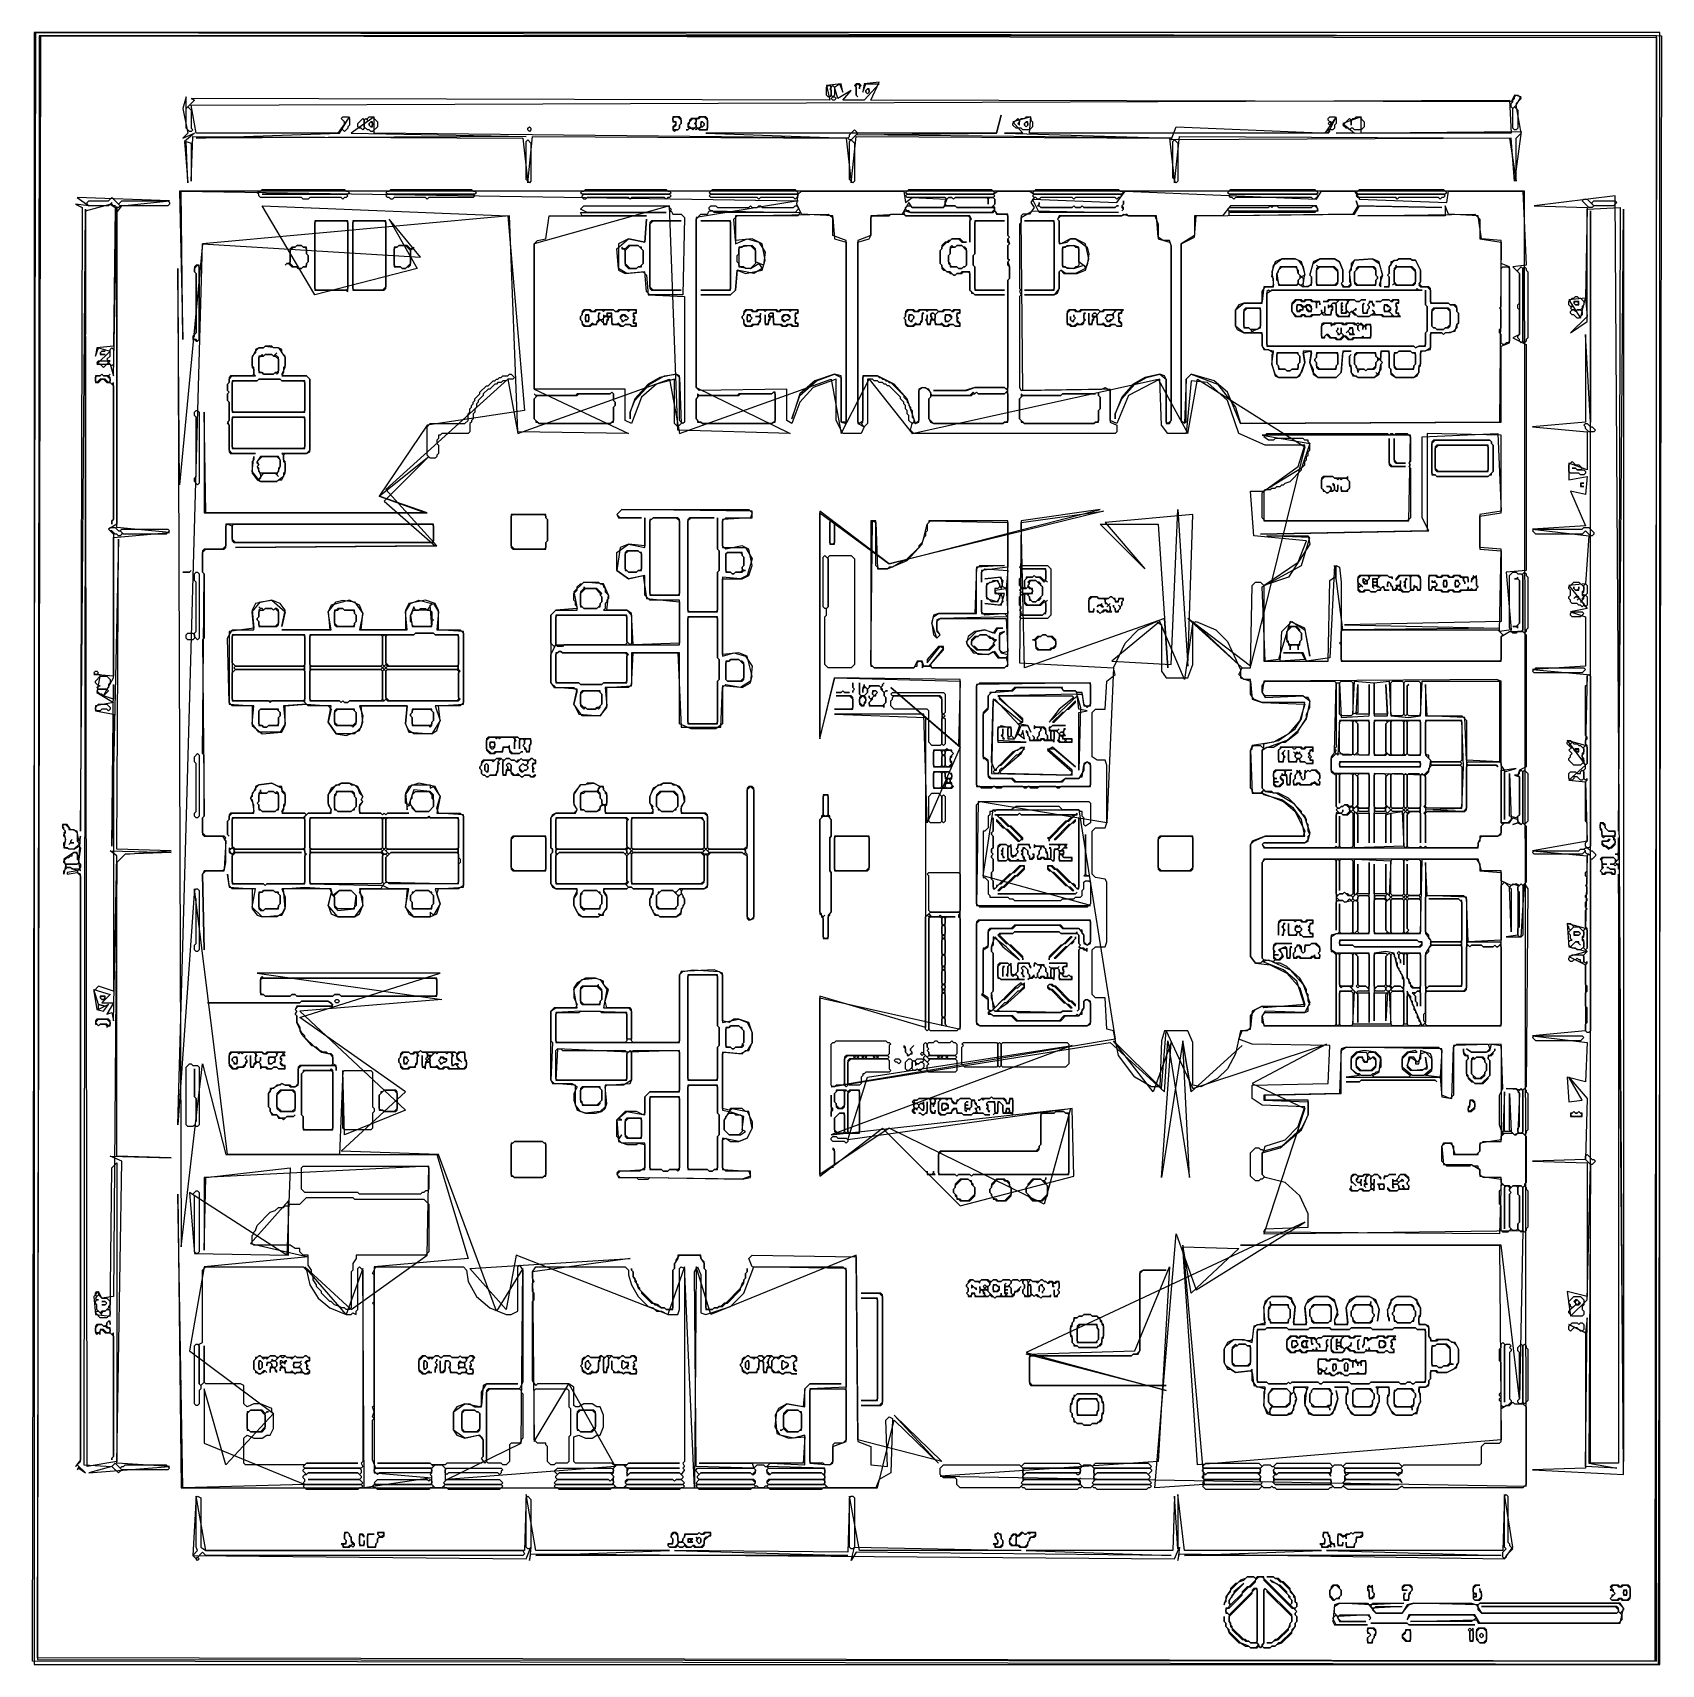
# Model space of a CAD drawing. Header units: millimetres. Extents: x 18 to 1005, y 22 to 1011.
import ezdxf

# ---------------------------------------------------------------- set-up
doc = ezdxf.new("R2010")
doc.units = ezdxf.units.MM

msp = doc.modelspace()

# ---------------------------------------------------------------- linework, layer by layer
for points in [[(20, 1011), (1005, 1009), (1003, 22), (18, 24)], [(19, 1011), (19, 22), (1004, 22), (1004, 1011)], [(23, 1009), (1002, 1008), (1001, 24), (21, 26)], [(22, 1009), (21, 25), (1002, 24), (1002, 1009)], [(920, 972), (916, 973), (914, 969), (526, 970), (531, 981), (522, 980), (521, 975), (523, 980), (531, 980), (522, 970), (509, 970), (514, 976), (506, 971), (504, 978), (507, 980), (509, 975), (508, 980), (499, 979), (501, 970), (114, 971), (116, 970), (111, 965), (111, 972), (109, 965), (112, 950), (109, 947), (116, 950), (110, 945), (112, 920), (111, 945), (114, 944), (114, 921), (115, 948), (315, 947), (318, 920), (321, 948), (511, 947), (514, 920), (517, 948), (707, 947), (710, 920), (713, 948), (913, 947), (917, 921), (917, 947), (920, 950), (917, 967)], [(519, 980), (517, 980), (516, 979), (517, 978), (517, 973), (518, 972), (517, 973), (517, 979), (518, 980), (519, 979), (519, 977), (519, 978), (520, 979)], [(114, 967), (913, 970), (914, 950), (823, 950), (823, 960), (812, 956), (819, 950), (808, 950), (920, 951), (916, 921), (914, 947), (708, 946), (711, 954), (803, 950), (808, 960), (801, 950), (622, 950), (623, 960), (612, 957), (618, 950), (607, 950), (708, 947), (517, 949), (602, 950), (605, 961), (602, 950), (426, 950), (512, 947), (225, 950), (225, 960), (211, 950), (317, 948), (117, 947), (204, 950), (210, 960), (203, 950), (117, 950)], [(500, 979), (501, 979), (502, 978), (501, 977), (502, 976), (502, 973), (501, 972), (500, 972), (499, 973), (499, 978)], [(503, 979), (504, 978), (504, 973), (503, 972), (502, 973), (502, 978)], [(502, 971), (503, 972), (504, 972), (505, 971), (504, 970), (503, 970)], [(523, 976), (524, 977), (525, 976), (525, 975), (524, 974), (523, 975)], [(525, 977), (524, 977), (523, 976), (523, 975), (524, 974), (525, 975)], [(918, 973), (920, 971), (917, 968), (917, 967), (915, 965), (914, 966), (914, 968), (915, 969), (915, 970), (916, 971), (916, 972), (917, 973)], [(112, 966), (114, 964), (114, 953), (115, 952), (114, 951), (113, 951), (111, 953), (111, 965)], [(209, 960), (210, 959), (210, 955), (209, 954), (209, 953), (207, 951), (205, 953), (207, 955), (207, 957), (205, 959), (206, 960)], [(222, 960), (224, 960), (227, 957), (227, 954), (224, 951), (223, 951), (222, 952), (221, 952), (219, 954), (219, 958), (220, 959), (221, 958), (221, 959)], [(407, 960), (409, 960), (411, 958), (411, 956), (410, 955), (410, 953), (409, 952), (407, 952), (406, 953), (408, 955), (408, 957), (407, 957), (406, 958), (406, 959)], [(410, 960), (406, 960), (406, 957), (407, 957), (408, 956), (406, 954), (406, 952), (407, 951), (408, 952), (409, 952), (410, 953), (410, 955), (411, 956), (411, 959)], [(427, 959), (426, 960), (422, 960), (421, 959), (417, 959), (416, 958), (416, 957), (415, 956), (415, 954), (416, 953), (415, 952), (414, 952), (415, 952), (416, 953), (417, 953), (418, 952), (419, 953), (420, 952), (421, 953), (422, 952), (427, 952)], [(421, 959), (422, 959), (423, 960), (425, 960), (427, 958), (427, 953), (426, 952), (423, 952), (422, 953), (423, 954), (424, 954), (425, 955), (425, 956), (424, 957), (423, 957), (423, 954), (422, 953), (421, 953), (420, 954), (420, 958)], [(624, 957), (624, 954), (622, 952), (618, 952), (617, 953), (614, 953), (612, 955), (612, 956), (615, 959), (616, 958), (616, 957), (615, 956), (616, 955), (616, 958), (617, 959), (619, 959), (620, 960), (622, 960), (623, 959), (623, 958)], [(804, 960), (807, 960), (808, 959), (808, 956), (807, 955), (807, 953), (806, 952), (804, 952), (803, 953), (805, 955), (805, 957), (804, 957), (803, 958), (803, 959)], [(812, 955), (816, 959), (817, 958), (817, 955), (817, 958), (818, 959), (819, 959), (820, 960), (822, 960), (825, 957), (825, 954), (823, 952), (819, 952), (818, 953), (817, 953), (816, 952), (815, 953), (814, 953)], [(916, 966), (918, 964), (918, 953), (917, 952), (916, 952), (915, 953), (915, 965)], [(218, 959), (219, 958), (219, 953), (218, 952), (217, 953), (216, 953), (215, 954), (215, 956)], [(222, 956), (223, 957), (224, 956), (224, 955), (223, 954), (222, 955)], [(223, 957), (222, 956), (222, 955), (223, 954), (224, 954), (224, 957)], [(318, 953), (319, 954), (320, 953), (320, 952), (319, 951), (318, 952)], [(418, 959), (419, 959), (420, 958), (420, 957), (419, 956), (420, 955), (420, 954), (419, 953), (417, 953), (415, 955), (416, 956), (416, 957)], [(423, 956), (424, 957), (425, 956), (425, 955), (424, 954), (423, 955)], [(516, 952), (518, 950), (514, 946), (513, 946), (512, 947), (513, 948), (513, 949)], [(619, 956), (620, 957), (621, 956), (621, 955), (620, 954), (619, 955)], [(621, 957), (620, 957), (619, 956), (619, 955), (620, 954), (621, 955)], [(802, 951), (803, 952), (804, 951), (803, 950)], [(803, 956), (804, 957), (805, 956), (804, 955)], [(318, 946), (320, 944), (320, 921), (319, 920), (317, 922), (317, 945)], [(514, 946), (516, 944), (516, 921), (515, 920), (513, 922), (513, 945)], [(710, 946), (712, 944), (712, 921), (711, 920), (710, 921), (710, 922), (709, 923), (709, 945)], [(45, 911), (52, 906), (44, 907), (48, 905), (47, 527), (50, 904), (49, 143), (66, 142), (52, 138), (101, 142), (69, 144), (72, 327), (65, 330), (102, 329), (69, 330), (69, 508), (74, 513), (102, 515), (69, 516), (70, 704), (66, 518), (67, 616), (67, 607), (61, 609), (67, 620), (67, 705), (101, 708), (69, 711), (69, 902), (72, 906), (101, 909)], [(71, 906), (70, 905), (69, 905), (68, 906), (67, 906), (66, 907), (66, 908), (64, 906), (52, 906), (51, 907), (51, 908), (52, 909), (64, 909), (66, 911)], [(107, 915), (109, 825), (108, 915), (482, 909), (420, 899), (420, 796), (477, 768), (409, 770), (404, 906), (322, 883), (322, 795), (379, 768), (312, 769), (307, 900), (121, 883), (107, 737), (106, 868), (108, 275), (121, 386), (135, 331), (263, 331), (282, 268), (225, 263), (225, 138), (260, 135), (219, 129), (218, 262), (208, 234), (183, 263), (211, 237), (257, 270), (258, 324), (122, 317), (122, 273), (123, 317), (174, 323), (172, 270), (113, 308), (116, 271), (173, 270), (173, 303), (150, 277), (185, 269), (122, 263), (113, 212), (164, 174), (135, 143), (122, 189), (122, 156), (183, 131), (109, 129), (106, 307), (108, 129), (530, 129), (540, 170), (567, 144), (540, 173), (569, 145), (518, 158), (517, 270), (429, 234), (420, 263), (419, 129), (413, 263), (403, 234), (311, 270), (305, 237), (283, 262), (380, 268), (321, 260), (322, 157), (343, 192), (371, 142), (269, 134), (314, 156), (315, 262), (299, 236), (264, 331), (205, 333), (244, 369), (180, 414), (265, 441), (154, 441), (266, 425), (180, 418), (244, 358), (207, 343), (206, 382), (204, 331), (136, 331), (116, 492), (106, 349), (121, 883), (253, 875), (234, 898), (251, 868), (189, 852), (157, 906), (306, 900), (316, 782), (257, 773), (228, 730), (256, 720), (123, 720), (122, 781), (122, 720), (257, 720), (228, 730), (258, 754), (231, 727), (262, 700), (141, 699), (263, 700), (232, 734), (306, 801), (312, 768), (404, 801), (410, 768), (502, 801), (508, 768), (525, 801), (551, 768), (700, 801), (718, 768), (724, 801), (789, 760), (756, 627), (718, 656), (751, 626), (721, 654), (716, 619), (701, 654), (672, 630), (708, 628), (712, 722), (718, 627), (721, 719), (668, 714), (692, 686), (665, 713), (700, 713), (706, 626), (704, 656), (619, 626), (617, 714), (667, 721), (537, 689), (495, 721), (495, 583), (504, 620), (580, 618), (579, 579), (538, 614), (580, 578), (560, 532), (558, 598), (504, 598), (559, 596), (559, 408), (495, 427), (495, 318), (533, 347), (580, 300), (649, 318), (648, 359), (512, 340), (524, 378), (648, 397), (502, 343), (647, 359), (631, 301), (537, 347), (495, 319), (495, 426), (580, 407), (580, 619), (504, 620), (495, 584), (495, 720), (537, 689), (665, 722), (617, 715), (616, 629), (673, 626), (669, 532), (591, 545), (590, 482), (659, 482), (594, 500), (600, 540), (652, 540), (674, 401), (502, 372), (671, 399), (704, 369), (706, 400), (719, 317), (715, 399), (720, 369), (751, 397), (720, 369), (715, 400), (702, 317), (708, 399), (697, 369), (673, 400), (702, 371), (705, 406), (721, 371), (802, 398), (757, 374), (789, 359), (764, 283), (921, 285), (919, 183), (908, 276), (750, 276), (907, 276), (908, 158), (724, 143), (715, 275), (749, 274), (720, 247), (715, 276), (728, 131), (698, 129), (711, 283), (723, 249), (789, 290), (620, 211), (705, 188), (620, 210), (686, 212), (707, 263), (700, 145), (568, 136), (923, 130), (922, 915)], [(154, 914), (155, 915), (156, 915), (157, 916), (207, 916), (208, 915), (209, 915), (210, 914), (209, 913), (157, 913), (208, 913), (209, 912), (208, 911), (207, 911), (206, 910), (205, 911), (186, 911), (185, 910), (182, 910), (181, 911), (156, 911), (155, 912), (155, 913)], [(232, 914), (233, 915), (234, 915), (235, 916), (284, 916), (285, 915), (286, 915), (287, 914), (286, 913), (233, 913)], [(232, 912), (233, 913), (285, 913), (286, 912), (285, 911), (258, 911), (257, 910), (256, 911), (237, 911), (236, 910), (235, 910), (234, 911), (233, 911)], [(350, 914), (351, 915), (352, 915), (353, 916), (402, 916), (403, 915), (404, 915), (405, 914), (404, 913), (351, 913)], [(351, 911), (351, 912), (352, 913), (404, 913), (405, 912), (404, 911), (403, 911), (402, 910), (401, 911), (381, 911), (380, 910), (379, 911), (354, 911), (353, 910), (352, 910)], [(423, 901), (427, 901), (428, 903), (483, 902), (482, 900), (444, 900), (444, 883), (451, 886), (458, 884), (462, 878), (461, 870), (456, 872), (456, 880), (454, 882), (446, 881), (446, 869), (453, 868), (458, 871), (460, 868), (455, 865), (445, 867), (444, 855), (441, 852), (423, 852), (441, 852), (444, 855), (445, 867), (450, 865), (460, 867), (462, 873), (460, 883), (454, 886), (444, 885), (443, 898), (445, 900), (500, 901), (503, 899), (504, 886), (511, 884), (511, 775), (508, 775), (508, 803), (504, 804), (492, 800), (483, 792), (478, 777), (483, 791), (493, 800), (504, 804), (508, 802), (508, 775), (511, 774), (511, 885), (503, 888), (503, 900), (484, 901), (481, 907), (482, 913), (484, 915), (546, 915), (547, 908), (551, 911), (572, 910), (570, 905), (551, 905), (549, 908), (545, 901), (526, 900), (526, 888), (518, 885), (518, 774), (522, 772), (520, 768), (509, 768), (505, 776), (505, 801), (491, 796), (483, 787), (478, 774), (475, 776), (475, 795), (422, 794), (420, 796), (420, 898)], [(428, 914), (430, 916), (480, 916), (482, 914), (481, 913), (429, 913)], [(428, 912), (429, 913), (481, 913), (482, 912), (480, 910), (479, 911), (459, 911), (458, 910), (457, 911), (429, 911)], [(547, 914), (549, 916), (599, 916), (601, 914), (600, 913), (548, 913)], [(547, 912), (548, 913), (600, 913), (601, 912), (600, 911), (577, 911), (576, 910), (575, 911), (573, 911), (572, 910), (571, 911), (548, 911)], [(603, 915), (622, 915), (625, 913), (624, 912), (625, 911), (623, 908), (625, 905), (622, 901), (618, 901), (617, 900), (617, 896), (616, 895), (616, 856), (617, 855), (616, 854), (617, 852), (616, 851), (616, 796), (617, 794), (666, 795), (668, 796), (671, 794), (671, 775), (675, 773), (675, 769), (674, 768), (552, 768), (550, 770), (551, 774), (552, 775), (553, 774), (555, 775), (555, 794), (557, 796), (559, 796), (562, 793), (562, 790), (561, 789), (561, 777), (562, 775), (564, 774), (606, 774), (607, 775), (609, 775), (609, 861), (610, 862), (610, 869), (609, 870), (609, 872), (610, 873), (609, 874), (609, 882), (610, 883), (609, 884), (609, 886), (610, 887), (609, 888), (609, 901), (603, 901), (601, 903), (601, 905), (600, 906), (601, 907), (601, 910), (600, 911), (601, 912), (600, 913)], [(571, 909), (573, 911), (575, 911), (576, 910), (577, 911), (596, 911), (597, 910), (597, 907), (597, 910), (598, 911), (600, 911), (601, 910), (601, 907), (599, 905), (578, 905), (577, 906), (572, 906), (571, 907)], [(624, 910), (675, 908), (680, 915), (796, 910), (799, 915), (819, 915), (822, 910), (875, 908), (876, 915), (921, 915), (923, 870), (915, 869), (919, 865), (919, 828), (915, 826), (923, 822), (923, 685), (911, 684), (914, 649), (907, 648), (908, 698), (895, 699), (895, 718), (908, 720), (908, 767), (863, 768), (863, 709), (762, 707), (864, 709), (860, 717), (860, 766), (906, 768), (908, 721), (895, 719), (895, 698), (908, 697), (908, 654), (813, 652), (907, 650), (812, 649), (807, 688), (804, 632), (790, 630), (788, 635), (776, 635), (787, 635), (789, 631), (774, 630), (775, 648), (781, 654), (789, 649), (792, 633), (789, 650), (780, 654), (773, 631), (765, 630), (763, 675), (787, 688), (792, 705), (766, 706), (791, 706), (792, 701), (779, 681), (764, 676), (785, 690), (790, 703), (758, 706), (756, 733), (764, 733), (764, 715), (852, 715), (853, 767), (763, 767), (792, 762), (787, 747), (764, 733), (785, 748), (789, 761), (765, 761), (749, 768), (742, 788), (730, 799), (720, 800), (717, 768), (706, 768), (702, 773), (701, 801), (682, 791), (675, 774), (671, 776), (671, 795), (618, 794), (617, 899), (624, 903), (676, 902), (628, 902)], [(624, 914), (626, 916), (676, 916), (677, 915), (678, 915), (679, 914), (678, 913), (625, 913)], [(624, 912), (625, 913), (677, 913), (678, 912), (677, 911), (676, 911), (675, 910), (674, 911), (650, 911), (649, 910), (648, 911), (629, 911), (628, 910), (627, 910), (626, 911), (625, 911)], [(742, 914), (744, 916), (795, 916), (797, 914), (796, 913), (743, 913)], [(743, 912), (744, 913), (796, 913), (797, 912), (795, 910), (794, 910), (793, 911), (747, 911), (746, 910), (745, 911), (744, 911)], [(820, 914), (822, 916), (873, 916), (875, 914), (874, 913), (821, 913)], [(820, 912), (821, 913), (873, 913), (874, 912), (873, 911), (872, 911), (871, 910), (870, 911), (846, 911), (845, 910), (844, 911), (821, 911)], [(977, 912), (928, 906), (960, 905), (959, 850), (949, 849), (956, 838), (959, 850), (960, 839), (950, 829), (960, 836), (960, 904), (980, 905), (979, 527), (982, 904), (982, 145), (979, 501), (979, 144), (962, 144), (962, 903), (962, 775), (959, 828), (959, 775), (927, 772), (960, 769), (960, 746), (949, 750), (949, 740), (960, 742), (959, 731), (950, 733), (959, 712), (927, 710), (961, 706), (959, 677), (949, 676), (960, 662), (950, 660), (959, 657), (959, 627), (927, 625), (960, 622), (959, 579), (948, 582), (959, 567), (949, 558), (959, 557), (960, 521), (927, 515), (960, 512), (959, 468), (948, 471), (949, 457), (960, 454), (949, 451), (959, 446), (959, 406), (927, 403), (960, 399), (959, 375), (948, 378), (949, 363), (957, 364), (949, 378), (960, 365), (959, 328), (927, 327), (960, 326), (960, 245), (948, 248), (950, 233), (960, 243), (962, 325), (961, 144), (978, 141), (959, 142), (960, 232), (959, 223), (949, 228), (959, 223), (959, 141), (927, 140), (982, 137)], [(957, 909), (958, 910), (960, 910), (964, 906), (963, 905), (961, 905)], [(65, 907), (68, 905), (67, 821), (57, 820), (56, 815), (58, 820), (65, 818), (57, 810), (65, 810), (67, 803), (69, 905), (69, 713), (64, 710), (67, 707), (67, 621), (55, 622), (59, 622), (57, 611), (67, 605), (56, 603), (56, 600), (67, 598), (67, 430), (58, 433), (55, 430), (57, 419), (61, 418), (64, 422), (58, 419), (58, 422), (62, 421), (58, 422), (55, 431), (65, 428), (60, 423), (67, 423), (63, 416), (66, 417), (67, 412), (69, 512), (65, 515), (102, 514), (74, 513), (69, 508), (67, 245), (60, 244), (58, 248), (55, 245), (56, 234), (65, 233), (66, 323), (69, 326), (69, 145), (51, 142), (50, 903)], [(70, 907), (72, 909), (100, 909), (101, 908), (101, 907), (100, 906), (71, 906)], [(331, 900), (390, 900), (351, 900), (350, 902), (402, 902), (354, 902), (350, 904), (352, 906), (403, 906), (405, 904), (404, 902), (405, 903), (406, 901), (411, 901), (413, 899), (412, 852), (392, 852), (390, 854), (389, 866), (378, 865), (373, 868), (372, 880), (379, 886), (389, 884), (390, 898), (389, 884), (379, 886), (373, 883), (373, 867), (377, 865), (388, 866), (390, 864), (391, 852), (413, 851), (413, 775), (412, 774), (410, 776), (410, 803), (408, 804), (398, 802), (391, 798), (383, 789), (380, 781), (380, 777), (380, 781), (383, 788), (392, 798), (401, 803), (408, 804), (410, 802), (411, 774), (409, 772), (407, 774), (407, 801), (396, 798), (387, 790), (381, 774), (377, 776), (377, 795), (322, 795), (322, 883), (324, 885), (329, 886)], [(428, 905), (429, 906), (432, 906), (433, 905), (452, 905), (453, 906), (454, 905), (457, 905), (458, 906), (459, 906), (460, 905), (479, 905), (480, 906), (481, 906), (482, 905), (482, 904), (480, 902), (431, 902), (430, 903), (429, 903), (428, 904)], [(608, 901), (609, 900), (609, 888), (610, 887), (609, 886), (610, 883), (609, 882), (609, 874), (610, 873), (609, 872), (610, 869), (610, 862), (609, 861), (609, 796), (608, 795), (607, 796), (589, 796), (583, 794), (564, 794), (584, 794), (589, 796), (607, 796), (609, 794), (607, 792), (591, 792), (590, 793), (589, 792), (588, 793), (586, 791), (563, 791), (561, 795), (557, 796), (555, 795), (555, 776), (553, 774), (548, 789), (540, 798), (530, 803), (521, 803), (521, 776), (519, 774), (518, 775), (518, 884), (525, 886), (526, 888), (526, 899), (527, 900), (537, 900), (538, 901), (546, 901), (547, 900), (585, 900), (586, 899), (586, 884), (586, 897), (587, 898), (586, 900), (547, 900), (546, 902), (547, 903), (550, 902), (600, 902), (601, 903), (602, 901)], [(547, 905), (548, 906), (550, 906), (551, 905), (570, 905), (571, 906), (577, 906), (578, 905), (600, 905), (601, 904), (599, 902), (550, 902), (549, 903), (548, 903), (547, 904)], [(640, 900), (639, 898), (640, 897), (640, 883), (645, 884), (647, 886), (650, 886), (657, 881), (658, 877), (657, 870), (656, 869), (652, 872), (652, 881), (649, 882), (642, 881), (642, 869), (649, 868), (655, 870), (656, 868), (650, 865), (644, 865), (641, 867), (640, 866), (640, 856), (637, 852), (619, 852), (637, 852), (639, 853), (640, 856), (640, 866), (641, 867), (643, 865), (651, 865), (656, 867), (658, 874), (656, 883), (650, 886), (647, 886), (641, 883), (640, 884), (640, 897), (639, 898), (641, 900), (678, 900), (679, 901), (682, 900), (698, 900), (700, 895), (700, 886), (707, 884), (708, 882), (708, 776), (706, 774), (705, 775), (705, 801), (704, 803), (701, 804), (692, 802), (685, 798), (678, 790), (674, 780), (674, 777), (674, 780), (678, 789), (686, 798), (693, 802), (701, 804), (705, 801), (705, 774), (707, 774), (708, 776), (708, 882), (707, 885), (703, 885), (700, 887), (699, 900), (682, 900), (681, 901), (678, 900)], [(627, 906), (628, 906), (629, 905), (648, 905), (649, 906), (650, 905), (653, 905), (654, 906), (655, 905), (674, 905), (675, 906), (676, 906), (675, 906), (674, 905), (655, 905), (654, 906), (653, 905), (650, 905), (649, 906), (648, 905), (629, 905), (628, 906), (628, 908), (628, 907)], [(679, 909), (679, 907), (678, 906), (678, 905), (679, 904), (678, 903), (679, 904), (679, 905), (678, 906), (679, 907)], [(908, 885), (896, 886), (894, 900), (876, 901), (874, 906), (874, 900), (821, 900), (892, 901), (895, 898), (895, 886), (908, 884), (907, 775), (750, 774), (742, 793), (734, 800), (720, 804), (717, 801), (716, 774), (714, 776), (714, 883), (722, 887), (723, 900), (819, 901), (822, 906), (872, 905), (821, 906), (820, 909), (821, 906), (818, 901), (743, 900), (743, 903), (797, 903), (796, 906), (744, 906), (739, 900), (722, 900), (722, 888), (714, 883), (714, 775), (717, 775), (717, 801), (720, 804), (736, 798), (747, 784), (750, 774), (908, 775), (908, 821), (913, 823), (913, 869), (908, 871)], [(742, 904), (743, 905), (767, 905), (768, 906), (769, 905), (770, 906), (772, 906), (773, 905), (793, 905), (794, 906), (795, 906), (797, 904), (795, 902), (744, 902)], [(963, 907), (963, 908), (964, 909), (977, 909), (978, 908), (976, 906), (964, 906)], [(190, 897), (208, 897), (209, 896), (209, 856), (208, 855), (190, 855), (189, 856), (189, 896)], [(189, 897), (189, 855), (208, 855), (209, 854), (209, 897)], [(213, 897), (231, 897), (232, 896), (232, 857), (230, 855), (213, 855), (212, 856), (212, 896)], [(212, 897), (212, 855), (231, 855), (232, 856), (232, 897)], [(393, 897), (392, 896), (392, 856), (393, 855), (411, 855), (394, 855), (392, 857), (392, 895), (394, 897), (411, 897)], [(423, 897), (440, 897), (441, 896), (441, 856), (440, 855), (423, 855), (441, 855), (441, 897)], [(589, 897), (589, 877), (588, 876), (588, 870), (589, 869), (589, 855), (607, 855), (590, 855), (589, 856), (589, 869), (588, 870), (588, 876), (589, 877), (589, 896), (590, 897), (607, 897)], [(619, 897), (636, 897), (637, 896), (637, 856), (636, 855), (619, 855), (637, 855), (637, 897)], [(178, 882), (177, 881), (175, 881), (174, 880), (174, 872), (173, 871), (172, 871), (171, 870), (172, 871), (173, 871), (175, 869), (178, 869), (179, 868), (181, 868), (182, 869), (184, 869), (184, 871), (185, 872), (185, 876), (184, 877), (184, 881), (182, 881), (181, 882)], [(178, 882), (181, 882), (182, 881), (183, 881), (184, 880), (184, 877), (185, 876), (185, 872), (184, 871), (184, 870), (183, 869), (182, 869), (181, 868), (179, 868), (178, 869), (176, 869), (174, 871), (174, 879), (176, 881), (177, 881)], [(240, 882), (244, 882), (247, 879), (247, 871), (244, 868), (242, 868), (241, 869), (238, 869), (237, 870), (237, 880), (238, 881), (239, 881)], [(237, 881), (237, 869), (241, 869), (242, 868), (244, 868), (245, 869), (246, 869), (247, 870), (247, 879), (248, 880), (249, 880), (249, 881), (248, 880), (247, 880), (245, 882), (240, 882), (239, 881)], [(375, 881), (375, 880), (376, 880), (377, 879), (377, 870), (379, 868), (384, 868), (385, 869), (387, 869), (387, 870), (388, 871), (388, 879), (387, 880), (387, 881), (386, 881), (385, 882), (379, 882), (377, 880), (376, 880)], [(380, 882), (385, 882), (388, 879), (388, 871), (386, 869), (385, 869), (384, 868), (380, 868), (377, 871), (377, 879)], [(449, 882), (453, 882), (456, 879), (456, 871), (453, 868), (450, 868), (449, 869), (447, 869), (446, 870), (446, 871), (445, 872), (445, 876), (446, 877), (446, 880), (447, 881), (448, 881)], [(569, 882), (569, 880), (568, 879), (568, 871), (569, 870), (569, 868), (570, 867), (571, 867), (572, 866), (573, 866), (574, 865), (575, 865), (576, 864), (577, 864), (578, 865), (581, 865), (582, 866), (585, 866), (586, 865), (586, 855), (587, 854), (587, 853), (588, 853), (589, 852), (607, 852), (589, 852), (586, 855), (586, 866), (581, 866), (580, 865), (578, 865), (577, 864), (576, 864), (574, 866), (572, 866), (569, 869), (569, 870), (568, 871), (568, 879), (569, 880), (569, 881), (572, 884), (573, 884), (575, 886), (579, 886), (581, 884), (584, 884), (582, 884), (580, 886), (575, 886), (574, 885), (573, 885), (572, 884), (571, 884)], [(575, 881), (577, 881), (578, 882), (581, 882), (584, 879), (584, 870), (583, 869), (582, 869), (581, 868), (579, 868), (578, 869), (575, 869), (574, 870), (574, 871), (573, 872), (573, 876), (574, 877), (574, 880)], [(575, 882), (574, 881), (574, 877), (573, 876), (573, 871), (574, 870), (574, 869), (578, 869), (579, 868), (581, 868), (582, 869), (583, 869), (584, 870), (584, 880), (583, 881), (582, 881), (581, 882), (578, 882), (577, 881), (576, 881)], [(645, 882), (649, 882), (650, 881), (651, 881), (652, 880), (652, 870), (651, 869), (650, 869), (649, 868), (645, 868), (644, 869), (643, 869), (642, 870), (642, 880), (643, 881), (644, 881)], [(775, 874), (783, 874), (785, 873), (788, 869), (789, 864), (787, 863), (785, 865), (784, 869), (774, 869), (772, 865), (773, 858), (784, 858), (785, 859), (788, 857), (793, 858), (793, 863), (792, 864), (794, 871), (798, 874), (807, 874), (810, 872), (812, 867), (812, 860), (811, 859), (812, 857), (816, 857), (817, 858), (816, 866), (819, 873), (830, 874), (834, 871), (836, 864), (834, 858), (835, 857), (835, 863), (836, 864), (834, 872), (830, 874), (819, 873), (817, 871), (817, 867), (816, 866), (816, 860), (817, 859), (815, 857), (813, 857), (811, 859), (812, 860), (812, 867), (810, 872), (807, 874), (798, 874), (794, 872), (792, 864), (793, 863), (793, 859), (791, 857), (789, 857), (788, 858), (789, 865), (787, 872), (783, 874), (775, 874), (771, 872), (769, 866), (770, 858), (769, 857), (764, 857), (763, 848), (762, 847), (752, 847), (749, 846), (747, 843), (747, 833), (748, 831), (752, 829), (762, 829), (763, 828), (763, 821), (764, 819), (767, 819), (770, 817), (769, 816), (769, 810), (771, 803), (773, 802), (784, 802), (786, 803), (789, 811), (788, 817), (792, 818), (793, 817), (792, 811), (794, 807), (794, 804), (797, 802), (808, 802), (811, 805), (812, 817), (813, 818), (817, 818), (812, 818), (811, 805), (808, 802), (797, 802), (794, 805), (792, 811), (793, 818), (788, 818), (789, 811), (787, 805), (784, 802), (773, 802), (771, 804), (769, 810), (770, 818), (765, 819), (763, 821), (763, 829), (758, 829), (757, 830), (762, 832), (762, 844), (753, 844), (752, 843), (752, 832), (755, 832), (757, 830), (756, 829), (752, 829), (747, 833), (747, 843), (752, 847), (763, 847), (763, 854), (765, 857), (770, 857), (770, 862), (769, 863), (770, 870)], [(856, 873), (854, 873), (853, 874), (846, 874), (845, 873), (841, 872), (841, 870), (840, 869), (840, 865), (839, 864), (840, 863), (840, 858), (839, 857), (837, 857), (840, 857), (840, 863), (839, 864), (840, 865), (840, 869), (843, 873), (845, 873), (846, 874), (853, 874), (854, 873), (856, 873), (859, 867), (859, 860), (858, 858), (859, 857), (863, 857), (865, 855), (865, 847), (876, 847), (877, 846), (879, 846), (881, 844), (881, 842), (882, 841), (882, 835), (881, 834), (881, 832), (879, 830), (877, 829), (874, 829), (873, 828), (872, 829), (865, 829), (865, 820), (862, 818), (859, 818), (859, 810), (858, 809), (858, 805), (855, 802), (844, 802), (841, 805), (841, 807), (840, 808), (840, 818), (835, 818), (835, 814), (834, 813), (832, 815), (832, 817), (820, 817), (819, 816), (819, 810), (820, 809), (821, 805), (822, 807), (825, 807), (826, 806), (827, 807), (831, 807), (832, 808), (832, 811), (834, 813), (836, 811), (835, 810), (835, 807), (833, 804), (832, 805), (833, 804), (831, 802), (821, 802), (819, 803), (817, 805), (817, 809), (816, 810), (816, 815), (817, 816), (816, 815), (816, 809), (817, 808), (817, 805), (818, 803), (820, 803), (821, 802), (831, 802), (834, 804), (835, 810), (836, 811), (835, 812), (835, 817), (836, 818), (839, 818), (840, 817), (840, 808), (841, 807), (841, 804), (844, 802), (855, 802), (857, 803), (858, 805), (858, 808), (859, 809), (859, 817), (860, 818), (865, 819), (865, 828), (866, 829), (872, 829), (873, 828), (874, 829), (880, 830), (881, 834), (882, 835), (882, 841), (881, 842), (881, 845), (880, 846), (877, 846), (876, 847), (866, 847), (865, 848), (865, 856), (864, 857), (860, 857), (858, 859), (859, 860), (859, 867)], [(118, 870), (119, 869), (119, 825), (118, 824), (117, 825), (116, 825), (115, 826), (116, 827), (116, 828), (117, 829), (117, 865), (116, 866), (116, 868)], [(119, 870), (117, 870), (116, 869), (116, 866), (117, 865), (117, 829), (115, 827), (115, 825), (116, 825), (117, 824), (118, 824), (119, 825)], [(773, 867), (775, 869), (783, 869), (785, 867), (785, 865), (786, 864), (786, 862), (785, 861), (785, 859), (784, 858), (774, 858), (773, 859), (773, 860), (772, 861), (772, 865), (773, 866)], [(787, 863), (788, 862), (788, 859), (787, 858), (786, 858), (785, 859), (785, 861)], [(796, 870), (797, 869), (796, 868), (796, 858), (808, 858), (809, 859), (809, 867), (807, 869), (797, 869)], [(796, 867), (798, 869), (806, 869), (809, 866), (809, 860), (807, 858), (797, 858), (796, 859)], [(819, 866), (822, 869), (830, 869), (832, 867), (832, 864), (833, 863), (833, 862), (832, 861), (832, 859), (831, 858), (821, 858), (819, 860)], [(820, 868), (820, 867), (819, 866), (819, 859), (820, 858), (832, 858), (832, 861), (833, 862), (833, 863), (832, 864), (832, 868), (831, 869), (821, 869)], [(844, 870), (844, 869), (843, 868), (843, 859), (842, 858), (843, 859), (844, 858), (855, 858), (856, 859), (856, 867), (854, 869), (845, 869)], [(843, 867), (845, 869), (853, 869), (856, 866), (856, 860), (854, 858), (845, 858), (843, 860)], [(912, 869), (913, 868), (913, 824), (912, 823), (911, 823), (910, 822), (909, 822), (908, 823), (908, 828), (907, 829), (907, 831), (908, 832), (908, 843), (907, 844), (908, 845), (908, 868), (909, 869)], [(920, 869), (921, 868), (921, 824), (920, 823), (919, 824), (919, 825), (918, 826), (918, 827), (919, 828), (919, 843), (918, 844), (918, 846), (919, 847), (919, 865), (918, 866), (918, 867)], [(922, 869), (923, 868), (923, 867), (924, 866), (924, 826), (923, 825), (923, 824), (922, 823), (921, 824), (921, 868)], [(862, 855), (862, 846), (863, 845), (863, 830), (862, 829), (862, 822), (861, 821), (858, 821), (856, 820), (855, 821), (767, 821), (766, 822), (766, 853), (769, 855), (860, 855), (858, 855), (857, 856), (856, 855), (769, 855), (768, 854), (767, 855), (766, 854), (766, 821), (855, 821), (856, 820), (858, 821), (862, 821), (862, 829), (863, 830), (863, 845), (862, 846)], [(949, 848), (951, 850), (952, 850), (953, 851), (954, 851), (955, 850), (956, 850), (958, 848), (958, 846), (957, 845), (957, 844), (956, 843), (954, 843), (953, 842), (952, 843), (951, 843), (950, 844), (951, 845), (950, 845), (949, 846)], [(350, 839), (351, 840), (351, 841), (353, 843), (355, 843), (356, 842), (359, 842), (360, 843), (363, 843), (364, 842), (365, 843), (370, 843), (371, 842), (373, 842), (374, 843), (378, 843), (379, 842), (380, 843), (383, 843), (384, 842), (383, 841), (382, 841), (382, 839), (383, 838), (382, 837), (382, 835), (383, 835), (384, 834), (383, 833), (381, 833), (380, 834), (377, 834), (376, 833), (375, 833), (373, 835), (372, 834), (370, 834), (369, 835), (369, 841), (366, 841), (366, 840), (365, 839), (364, 840), (364, 838), (363, 837), (362, 837), (361, 838), (361, 840), (362, 841), (361, 841), (361, 837), (360, 836), (360, 835), (359, 834), (358, 834), (357, 835), (355, 833), (353, 833), (351, 835), (351, 836), (350, 837)], [(350, 839), (350, 837), (351, 836), (351, 834), (352, 833), (356, 833), (357, 834), (360, 834), (360, 835), (362, 837), (364, 835), (364, 834), (366, 834), (366, 836), (367, 837), (367, 838), (368, 839), (369, 838), (369, 834), (373, 834), (374, 833), (376, 833), (377, 834), (380, 834), (381, 833), (384, 833), (384, 835), (383, 835), (382, 836), (383, 837), (383, 839), (382, 840), (383, 841), (384, 841), (384, 843), (373, 843), (372, 842), (371, 842), (370, 843), (359, 843), (358, 842), (357, 842), (356, 843), (352, 843), (351, 842), (351, 840)], [(366, 840), (367, 841), (368, 841), (369, 840), (368, 839), (367, 839)], [(448, 839), (448, 838), (449, 837), (449, 834), (450, 833), (454, 833), (455, 834), (458, 834), (458, 835), (459, 836), (459, 841), (459, 840), (458, 839), (456, 839), (458, 839), (459, 838), (459, 837), (458, 836), (458, 835), (457, 834), (454, 834), (453, 833), (451, 833), (449, 835), (449, 837), (448, 838), (448, 839), (449, 840), (449, 841), (451, 843), (453, 843), (454, 842), (457, 842), (458, 843), (461, 843), (462, 842), (463, 843), (468, 843), (469, 842), (471, 842), (472, 843), (476, 843), (477, 842), (478, 843), (481, 843), (482, 842), (481, 841), (480, 841), (480, 835), (481, 835), (482, 834), (481, 833), (479, 833), (478, 834), (475, 834), (474, 833), (473, 833), (472, 834), (468, 834), (467, 835), (467, 841), (465, 841), (464, 840), (464, 839), (465, 838), (464, 837), (464, 835), (463, 834), (462, 835), (462, 840), (462, 834), (464, 834), (464, 836), (465, 837), (465, 838), (466, 839), (467, 838), (467, 834), (471, 834), (472, 833), (475, 833), (476, 834), (477, 834), (478, 833), (482, 833), (482, 835), (481, 835), (480, 836), (480, 837), (481, 838), (480, 839), (480, 840), (481, 841), (482, 841), (482, 843), (471, 843), (470, 842), (469, 843), (457, 843), (456, 842), (455, 842), (454, 843), (450, 843), (449, 842), (449, 840)], [(464, 840), (465, 841), (466, 841), (467, 840), (466, 839), (465, 839)], [(546, 838), (547, 837), (547, 834), (548, 833), (552, 833), (553, 834), (556, 834), (556, 835), (557, 836), (557, 840), (558, 841), (557, 841), (557, 837), (556, 836), (556, 835), (555, 834), (554, 834), (553, 835), (551, 833), (549, 833), (547, 835), (547, 837), (546, 838), (547, 839), (547, 841), (549, 843), (551, 843), (552, 842), (555, 842), (556, 843), (559, 843), (560, 842), (561, 843), (566, 843), (567, 842), (565, 840), (564, 841), (563, 841), (562, 840), (562, 839), (563, 838), (562, 837), (562, 835), (561, 834), (560, 835), (560, 840), (560, 838), (559, 837), (560, 836), (560, 834), (562, 834), (562, 836), (563, 837), (564, 837), (565, 836), (565, 834), (569, 834), (570, 833), (573, 833), (574, 834), (576, 834), (577, 833), (580, 833), (580, 835), (578, 837), (579, 838), (578, 839), (578, 840), (579, 841), (580, 841), (580, 843), (576, 843), (575, 842), (574, 843), (570, 843), (569, 842), (567, 842), (566, 843), (555, 843), (554, 842), (553, 842), (552, 843), (548, 843), (547, 842), (547, 839)], [(562, 840), (563, 841), (564, 841), (565, 840), (565, 838), (564, 837), (563, 838), (563, 839)], [(565, 840), (567, 842), (570, 842), (571, 843), (574, 843), (575, 842), (576, 842), (577, 843), (579, 843), (580, 842), (579, 841), (578, 841), (578, 836), (580, 834), (579, 833), (577, 833), (576, 834), (573, 834), (572, 833), (571, 833), (569, 835), (568, 834), (566, 834), (565, 835)], [(645, 842), (645, 834), (646, 834), (647, 833), (650, 833), (651, 834), (654, 834), (655, 835), (655, 836), (656, 837), (655, 838), (655, 840), (656, 841), (655, 841), (655, 836), (653, 834), (652, 834), (651, 835), (649, 833), (648, 833), (647, 834), (646, 834), (645, 835), (645, 841), (647, 843), (649, 843), (650, 842), (653, 842), (654, 843), (664, 843), (665, 842), (663, 840), (662, 841), (661, 841), (660, 840), (660, 839), (661, 838), (660, 837), (660, 835), (659, 834), (658, 835), (658, 841), (658, 834), (660, 834), (660, 836), (661, 837), (661, 838), (662, 839), (663, 838), (663, 834), (667, 834), (668, 833), (671, 833), (672, 834), (674, 834), (675, 833), (678, 833), (678, 835), (676, 837), (677, 838), (676, 839), (676, 840), (677, 841), (678, 841), (678, 842), (679, 843), (667, 843), (666, 842), (665, 842), (664, 843), (653, 843), (652, 842), (651, 842), (650, 843), (646, 843)], [(660, 840), (661, 841), (662, 841), (663, 840), (662, 839), (661, 839)], [(663, 840), (665, 842), (667, 842), (668, 843), (673, 843), (674, 842), (672, 840), (669, 840), (669, 839), (668, 838), (669, 837), (669, 836), (671, 836), (673, 838), (673, 841), (675, 843), (677, 843), (678, 842), (677, 841), (676, 841), (676, 836), (678, 834), (677, 833), (675, 833), (674, 834), (671, 834), (670, 833), (669, 833), (667, 835), (666, 834), (664, 834), (663, 835)], [(754, 844), (761, 844), (762, 843), (762, 833), (760, 831), (756, 831), (755, 832), (753, 832), (752, 833), (752, 842)], [(781, 847), (781, 842), (783, 839), (787, 839), (788, 840), (789, 839), (793, 839), (794, 840), (798, 840), (799, 841), (800, 840), (805, 840), (805, 842), (806, 843), (806, 845), (805, 846), (806, 847), (807, 847), (808, 846), (808, 840), (809, 839), (816, 839), (816, 841), (817, 842), (819, 840), (820, 840), (821, 839), (828, 839), (829, 840), (835, 840), (836, 839), (847, 839), (846, 840), (846, 841), (845, 841), (844, 842), (845, 843), (845, 845), (844, 846), (845, 847), (846, 847), (846, 849), (842, 849), (841, 848), (840, 849), (836, 849), (835, 848), (832, 848), (835, 848), (836, 849), (840, 849), (841, 848), (842, 848), (843, 849), (845, 849), (846, 848), (845, 847), (844, 847), (844, 845), (845, 844), (844, 843), (844, 841), (845, 841), (846, 840), (845, 839), (843, 839), (840, 842), (841, 843), (841, 844), (839, 846), (837, 846), (837, 842), (840, 842), (842, 840), (841, 839), (837, 839), (836, 840), (832, 840), (830, 843), (831, 842), (831, 841), (828, 839), (821, 839), (818, 842), (819, 843), (820, 843), (820, 844), (818, 842), (817, 842), (816, 841), (814, 843), (814, 846), (816, 849), (819, 849), (820, 848), (822, 848), (823, 849), (826, 849), (823, 849), (822, 848), (820, 848), (819, 849), (803, 849), (802, 848), (800, 848), (803, 848), (804, 849), (808, 849), (809, 848), (808, 847), (806, 847), (804, 845), (803, 846), (803, 844), (804, 845), (805, 845), (806, 844), (805, 843), (805, 841), (804, 840), (802, 840), (801, 841), (801, 845), (801, 842), (800, 841), (799, 842), (799, 843), (799, 841), (798, 840), (793, 840), (792, 839), (790, 839), (789, 840), (787, 840), (786, 839), (784, 839), (781, 842), (781, 846), (784, 849), (786, 849), (787, 848), (789, 848), (790, 849), (792, 849), (793, 848), (795, 848), (796, 847), (796, 844), (796, 847), (797, 848), (798, 847), (798, 846), (798, 848), (794, 848), (793, 849), (789, 849), (788, 848), (787, 849), (783, 849)], [(784, 843), (784, 845), (785, 846), (786, 846), (788, 844), (787, 843), (786, 843), (785, 842)], [(784, 846), (784, 842), (786, 842), (787, 843), (788, 843), (788, 844), (789, 845), (790, 844), (790, 843), (791, 842), (793, 842), (793, 845), (792, 846), (790, 846), (789, 845), (788, 845), (787, 846)], [(790, 845), (791, 846), (793, 844), (793, 843), (792, 842), (790, 844)], [(810, 849), (814, 849), (815, 848), (815, 847), (814, 846), (814, 842), (813, 841), (812, 841), (811, 842), (812, 843), (811, 844), (812, 845), (811, 846), (812, 847), (811, 847), (811, 841), (814, 841), (815, 842), (816, 841), (816, 840), (815, 839), (810, 839), (808, 841), (808, 847)], [(830, 848), (828, 848), (828, 847), (827, 846), (828, 845), (828, 844), (827, 843), (827, 842), (826, 841), (825, 841), (824, 842), (824, 846), (825, 847), (824, 846), (824, 841), (827, 841), (827, 843), (828, 844), (828, 845), (827, 846), (829, 848), (830, 847), (830, 846), (831, 845), (831, 846), (830, 847)], [(837, 843), (837, 845), (838, 846), (839, 845), (840, 845), (841, 844), (839, 842), (838, 842)], [(868, 844), (875, 844), (877, 842), (877, 834), (875, 832), (874, 832), (873, 831), (869, 831), (868, 832), (867, 832), (866, 833), (866, 842)], [(867, 844), (866, 843), (866, 833), (867, 832), (868, 832), (869, 831), (873, 831), (874, 832), (876, 832), (877, 833), (877, 843), (876, 844)], [(950, 842), (951, 843), (952, 843), (953, 842), (954, 843), (956, 843), (957, 842), (957, 840), (955, 838), (954, 838), (952, 840), (951, 840), (950, 841)], [(952, 847), (953, 848), (954, 848), (955, 847), (954, 846), (953, 846)], [(952, 848), (952, 847), (953, 846), (955, 846), (955, 848)], [(354, 840), (355, 839), (355, 837), (354, 836), (353, 837), (353, 839)], [(353, 840), (353, 836), (355, 836), (355, 840)], [(366, 839), (367, 838), (366, 837), (366, 835), (365, 834), (364, 835), (364, 838), (365, 839)], [(376, 840), (377, 839), (378, 839), (379, 838), (378, 837), (377, 837), (376, 836), (374, 838)], [(374, 839), (374, 838), (375, 837), (375, 836), (376, 836), (377, 837), (378, 837), (379, 838), (377, 840), (375, 840)], [(451, 837), (451, 839), (452, 840), (454, 838), (452, 836)], [(451, 840), (451, 836), (453, 836), (453, 837), (454, 838), (453, 839), (453, 840)], [(475, 840), (477, 838), (476, 837), (475, 837), (474, 836), (472, 838), (474, 840)], [(472, 839), (472, 837), (473, 836), (474, 836), (475, 837), (476, 837), (477, 838), (477, 839), (476, 840), (473, 840)], [(549, 837), (549, 839), (550, 840), (551, 840), (552, 839), (552, 838), (550, 836)], [(549, 840), (549, 837), (550, 836), (551, 836), (551, 837), (552, 838), (552, 839), (551, 840)], [(571, 837), (571, 839), (572, 840), (573, 840), (575, 838), (573, 836), (572, 836)], [(571, 840), (571, 836), (573, 836), (575, 838), (575, 839), (574, 840)], [(649, 840), (649, 839), (650, 838), (648, 836), (647, 837), (647, 839), (647, 837), (648, 836), (649, 836), (649, 837), (650, 838), (649, 839)], [(672, 840), (673, 839), (673, 838), (672, 837), (671, 837), (670, 836), (668, 838), (670, 840)], [(799, 833), (801, 835), (804, 835), (805, 834), (805, 833), (806, 834), (807, 834), (808, 835), (811, 835), (812, 834), (814, 834), (815, 835), (818, 835), (819, 834), (820, 834), (821, 833), (821, 831), (822, 830), (821, 831), (821, 833), (822, 834), (823, 834), (824, 833), (824, 831), (824, 832), (825, 833), (826, 832), (826, 831), (826, 833), (827, 834), (828, 834), (829, 833), (829, 827), (828, 826), (825, 826), (824, 827), (823, 826), (818, 826), (817, 825), (816, 825), (814, 827), (813, 827), (811, 829), (811, 832), (811, 829), (810, 828), (808, 830), (809, 831), (809, 832), (809, 831), (808, 830), (809, 829), (809, 828), (810, 828), (811, 829), (812, 828), (812, 827), (810, 825), (809, 825), (808, 826), (805, 826), (803, 828), (802, 828), (800, 826), (799, 827)], [(799, 834), (799, 826), (801, 826), (801, 827), (802, 828), (804, 826), (807, 826), (808, 825), (811, 825), (813, 827), (815, 825), (818, 825), (819, 826), (829, 826), (829, 834), (826, 834), (825, 833), (823, 835), (822, 834), (821, 835), (820, 834), (819, 835), (814, 835), (813, 834), (812, 835), (807, 835), (806, 834), (805, 835), (800, 835)], [(814, 829), (815, 830), (816, 829), (816, 828), (819, 828), (818, 829), (818, 832), (816, 832), (816, 831)], [(817, 832), (818, 831), (818, 829), (817, 828), (815, 830)], [(159, 821), (158, 820), (155, 820), (153, 819), (153, 817), (151, 815), (151, 808), (152, 807), (152, 804), (151, 803), (138, 803), (137, 802), (137, 799), (136, 798), (136, 794), (137, 793), (136, 792), (136, 788), (137, 787), (137, 776), (136, 775), (137, 773), (137, 757), (138, 756), (153, 756), (139, 756), (137, 758), (137, 773), (136, 774), (137, 776), (137, 787), (136, 788), (136, 792), (137, 793), (136, 794), (136, 798), (137, 799), (137, 801), (139, 803), (153, 803), (152, 804), (152, 808), (151, 809), (151, 814), (153, 818), (155, 820), (158, 820), (159, 821), (167, 820), (171, 814), (171, 809), (170, 808), (170, 805), (169, 803), (184, 803), (186, 801), (186, 758), (184, 756), (169, 756), (170, 755), (170, 751), (171, 750), (171, 745), (170, 744), (170, 742), (166, 739), (156, 739), (155, 740), (158, 744), (165, 744), (167, 742), (166, 743), (168, 748), (168, 752), (167, 754), (156, 754), (154, 751), (155, 749), (154, 748), (156, 743), (156, 741), (155, 740), (151, 745), (152, 754), (152, 752), (151, 751), (151, 744), (154, 740), (156, 739), (166, 739), (167, 740), (169, 740), (171, 744), (171, 751), (170, 752), (170, 755), (171, 756), (184, 756), (186, 757), (186, 801), (184, 803), (170, 803), (169, 804), (171, 808), (171, 815), (169, 817), (169, 819), (167, 820), (164, 820), (163, 821)], [(57, 811), (58, 812), (63, 812), (64, 811), (61, 808), (59, 810), (58, 810)], [(59, 817), (60, 818), (62, 818), (60, 818), (59, 817), (59, 816), (62, 816), (60, 816)], [(66, 820), (67, 819), (67, 810), (66, 809), (64, 811), (65, 812), (64, 812), (63, 813), (65, 815), (65, 819)], [(166, 817), (164, 815), (163, 816), (159, 816), (158, 815), (157, 816), (156, 815), (155, 815), (155, 805), (157, 805), (158, 804), (164, 804), (165, 805), (166, 804), (167, 805), (167, 814), (165, 816)], [(155, 814), (156, 815), (158, 815), (159, 816), (163, 816), (164, 815), (165, 815), (167, 813), (167, 806), (166, 805), (165, 805), (164, 804), (158, 804), (157, 805), (156, 805), (155, 806)], [(772, 816), (773, 817), (784, 817), (786, 815), (786, 811), (785, 810), (785, 808), (784, 807), (781, 807), (780, 806), (778, 806), (777, 807), (774, 807), (773, 808), (773, 809), (772, 810)], [(772, 817), (772, 810), (773, 809), (773, 807), (777, 807), (778, 806), (780, 806), (781, 807), (785, 807), (785, 810), (786, 811), (786, 815), (785, 816), (785, 817)], [(796, 816), (797, 817), (808, 817), (809, 816), (809, 810), (808, 809), (808, 808), (807, 807), (798, 807), (796, 809), (796, 811), (795, 812), (795, 813), (796, 814)], [(796, 817), (796, 814), (795, 813), (795, 812), (796, 811), (796, 808), (797, 807), (808, 807), (808, 809), (809, 810), (809, 817)], [(819, 815), (821, 817), (831, 817), (832, 816), (832, 815), (833, 814), (833, 812), (832, 811), (832, 809), (830, 807), (827, 807), (826, 806), (825, 807), (821, 807), (820, 808), (820, 809), (819, 810)], [(843, 816), (844, 817), (845, 817), (846, 818), (853, 818), (854, 817), (855, 817), (856, 816), (856, 810), (855, 809), (855, 808), (854, 807), (845, 807), (843, 809)], [(843, 817), (843, 808), (844, 807), (855, 807), (855, 809), (856, 810), (856, 817), (854, 817), (853, 818), (846, 818), (845, 817)], [(56, 802), (57, 803), (59, 803), (60, 804), (61, 803), (63, 803), (65, 801), (65, 800), (64, 799), (62, 801), (59, 801), (57, 799), (56, 800)], [(60, 804), (59, 803), (56, 803), (56, 799), (58, 799), (60, 801), (61, 801), (63, 799), (65, 799), (67, 797), (67, 716), (66, 715), (66, 713), (66, 715), (67, 716), (67, 799), (66, 798), (65, 799), (65, 802), (64, 803), (65, 804), (64, 803), (61, 803)], [(308, 804), (310, 802), (309, 801), (306, 801), (305, 800), (303, 800), (302, 799), (300, 799), (299, 798), (298, 798), (295, 795), (294, 795), (291, 792), (291, 791), (288, 788), (288, 787), (287, 786), (287, 784), (286, 783), (286, 781), (285, 780), (285, 777), (284, 776), (284, 775), (283, 774), (283, 769), (282, 768), (266, 768), (265, 767), (264, 767), (264, 765), (263, 764), (263, 762), (264, 761), (264, 756), (263, 755), (263, 754), (262, 753), (259, 753), (257, 755), (257, 772), (259, 774), (280, 774), (282, 776), (282, 780), (283, 781), (283, 783), (284, 784), (284, 785), (285, 786), (285, 787), (286, 788), (286, 789), (289, 792), (289, 793), (293, 797), (294, 797), (297, 800), (298, 800), (299, 801), (300, 801), (301, 802), (302, 802), (303, 803), (306, 803), (307, 804)], [(521, 802), (522, 803), (530, 803), (531, 802), (532, 802), (533, 801), (534, 801), (535, 800), (536, 800), (537, 799), (538, 799), (546, 791), (546, 790), (548, 788), (548, 787), (549, 786), (549, 785), (550, 784), (550, 783), (551, 782), (551, 778), (552, 777), (552, 775), (551, 774), (549, 776), (549, 779), (548, 780), (548, 782), (547, 783), (547, 785), (546, 786), (546, 787), (544, 789), (544, 790), (537, 797), (536, 797), (535, 798), (534, 798), (533, 799), (531, 799), (530, 800), (528, 800), (527, 801), (524, 801), (524, 774), (522, 772), (520, 774), (521, 775)], [(139, 799), (140, 800), (154, 800), (155, 801), (168, 801), (169, 800), (182, 800), (183, 799), (183, 782), (182, 781), (140, 781), (139, 782)], [(139, 800), (139, 781), (183, 781), (183, 800), (169, 800), (168, 801), (155, 801), (154, 800)], [(370, 792), (370, 788), (371, 787), (371, 785), (370, 784), (370, 776), (368, 774), (325, 774), (322, 777), (322, 789), (324, 791), (348, 791), (349, 792), (368, 792), (369, 793)], [(370, 792), (369, 793), (368, 792), (348, 792), (347, 791), (323, 791), (322, 792), (323, 791), (323, 790), (322, 789), (322, 777), (323, 776), (323, 775), (324, 775), (325, 774), (368, 774), (369, 775), (370, 775), (370, 784), (371, 785), (371, 787), (370, 788)], [(468, 792), (468, 776), (466, 774), (424, 774), (423, 775), (422, 775), (420, 777), (420, 789), (422, 791), (446, 791), (447, 792), (466, 792), (467, 793)], [(468, 793), (467, 793), (466, 792), (446, 792), (445, 791), (422, 791), (421, 792), (421, 790), (420, 789), (420, 777), (421, 776), (421, 775), (423, 775), (424, 774), (466, 774), (467, 775), (468, 775)], [(609, 792), (609, 776), (608, 775), (607, 775), (606, 774), (564, 774), (561, 777), (561, 789), (563, 791), (587, 791), (588, 792), (589, 792), (590, 793), (591, 792), (607, 792), (608, 793)], [(665, 790), (664, 791), (664, 793), (664, 791), (665, 790), (665, 783), (664, 782), (664, 776), (663, 775), (662, 775), (661, 774), (619, 774), (616, 777), (616, 789), (618, 791), (641, 791), (642, 792), (662, 792), (642, 792), (641, 791), (618, 791), (617, 792), (617, 790), (616, 789), (616, 777), (617, 776), (617, 775), (618, 775), (619, 774), (661, 774), (662, 775), (664, 775), (664, 782), (665, 783)], [(117, 782), (118, 782), (119, 781), (119, 738), (118, 737), (116, 739), (116, 741), (117, 742), (117, 778), (116, 779), (116, 781)], [(139, 777), (140, 778), (182, 778), (183, 777), (183, 760), (182, 759), (140, 759), (139, 760)], [(139, 778), (139, 759), (183, 759), (183, 778)], [(958, 773), (959, 774), (960, 774), (962, 772), (963, 772), (965, 770), (964, 769), (961, 769), (959, 771), (959, 772)], [(764, 766), (766, 768), (839, 768), (840, 767), (841, 768), (842, 768), (843, 767), (844, 768), (851, 768), (853, 766), (853, 751), (852, 750), (853, 749), (852, 748), (853, 747), (853, 717), (851, 715), (765, 715), (763, 717), (763, 732), (765, 734), (768, 734), (769, 735), (771, 735), (772, 736), (774, 736), (775, 737), (776, 737), (777, 738), (780, 739), (787, 746), (787, 747), (789, 749), (789, 751), (790, 752), (790, 754), (791, 755), (791, 757), (792, 758), (792, 762), (791, 763), (791, 764), (789, 764), (788, 765), (771, 765), (770, 764), (767, 764)], [(840, 765), (840, 749), (841, 748), (850, 748), (842, 748), (840, 750)], [(843, 765), (843, 751), (844, 750), (850, 750), (845, 750), (843, 752)], [(866, 762), (868, 764), (901, 764), (902, 763), (902, 762), (903, 761), (903, 745), (900, 742), (869, 742), (868, 743), (867, 743), (866, 744)], [(866, 763), (866, 743), (868, 743), (869, 742), (900, 742), (901, 743), (902, 743), (902, 744), (903, 745), (903, 761), (902, 762), (902, 763), (901, 764), (867, 764)], [(154, 751), (157, 754), (166, 754), (168, 752), (168, 748), (167, 747), (167, 745), (166, 744), (156, 744), (155, 745), (155, 747), (154, 748), (155, 749), (154, 750)], [(868, 759), (870, 761), (899, 761), (900, 760), (900, 746), (899, 745), (870, 745), (868, 747)], [(868, 760), (868, 746), (869, 745), (900, 745), (900, 761), (869, 761)], [(799, 741), (799, 735), (800, 734), (800, 733), (801, 733), (802, 732), (803, 732), (804, 733), (806, 733), (807, 734), (808, 733), (809, 733), (809, 737), (809, 734), (808, 733), (807, 734), (807, 737), (806, 738), (806, 737), (807, 736), (807, 734), (806, 733), (805, 734), (805, 735), (804, 736), (802, 736), (804, 736), (805, 735), (805, 734), (803, 732), (802, 732), (799, 735), (799, 740), (801, 742), (806, 742), (807, 741), (808, 741), (809, 740), (810, 741), (811, 740), (812, 741), (814, 741), (816, 739), (816, 735), (814, 733), (812, 733), (811, 734), (811, 736), (811, 733), (815, 733), (815, 734), (816, 735), (816, 739), (815, 740), (815, 742), (814, 741), (807, 741), (806, 742), (800, 742)], [(949, 749), (951, 751), (953, 749), (955, 749), (957, 747), (956, 746), (954, 746), (953, 747), (951, 747), (953, 747), (954, 746), (958, 746), (959, 745), (959, 744), (958, 743), (956, 743), (955, 744), (950, 744), (949, 745)], [(956, 738), (956, 736), (958, 736), (957, 736), (956, 737), (957, 738), (958, 738)], [(375, 722), (372, 719), (373, 717), (387, 717), (374, 717), (372, 719), (375, 722), (452, 722), (454, 720), (453, 717), (436, 716), (436, 699), (450, 699), (454, 692), (451, 682), (447, 680), (436, 681), (436, 633), (443, 635), (450, 633), (454, 627), (453, 618), (447, 614), (436, 615), (436, 592), (432, 589), (417, 589), (410, 592), (410, 635), (381, 635), (381, 616), (379, 614), (365, 614), (366, 603), (362, 597), (351, 597), (346, 604), (348, 613), (335, 614), (332, 617), (332, 634), (335, 640), (410, 640), (410, 667), (392, 667), (389, 670), (389, 682), (379, 680), (372, 685), (372, 696), (379, 701), (389, 699), (389, 717), (389, 700), (379, 701), (374, 699), (372, 685), (379, 680), (388, 682), (390, 668), (410, 666), (410, 641), (382, 640), (381, 659), (378, 661), (366, 661), (367, 670), (364, 677), (352, 678), (346, 672), (348, 662), (335, 661), (332, 658), (332, 617), (334, 614), (346, 614), (348, 612), (346, 604), (349, 598), (362, 597), (366, 602), (366, 614), (381, 615), (382, 635), (409, 635), (411, 590), (435, 590), (436, 614), (438, 616), (448, 614), (453, 617), (454, 621), (451, 633), (446, 635), (436, 634), (436, 680), (448, 680), (452, 682), (454, 688), (452, 698), (448, 700), (438, 698), (436, 700), (436, 715), (438, 717), (454, 717), (454, 721)], [(261, 713), (135, 713), (135, 700), (133, 698), (122, 698), (121, 697), (121, 684), (122, 683), (122, 644), (121, 643), (122, 536), (121, 535), (121, 525), (122, 524), (133, 524), (135, 521), (134, 504), (133, 503), (122, 503), (121, 501), (122, 455), (121, 501), (123, 503), (134, 503), (135, 508), (135, 521), (134, 522), (135, 523), (134, 524), (123, 524), (121, 526), (121, 535), (122, 536), (122, 573), (121, 574), (122, 683), (121, 684), (121, 696), (123, 698), (134, 698), (135, 699), (135, 712), (136, 713), (139, 712), (139, 703), (140, 702), (261, 702)], [(139, 712), (140, 713), (260, 713), (261, 712), (261, 703), (260, 702), (141, 702), (139, 704)], [(308, 718), (309, 719), (328, 719), (329, 718), (329, 717), (330, 716), (330, 703), (329, 702), (329, 699), (328, 698), (310, 698), (308, 700)], [(308, 719), (308, 699), (309, 698), (329, 698), (329, 702), (330, 703), (330, 716), (329, 717), (329, 719)], [(394, 717), (408, 717), (410, 715), (410, 671), (409, 670), (393, 670), (392, 671), (392, 715)], [(394, 717), (393, 716), (392, 716), (392, 670), (410, 670), (410, 716), (409, 717)], [(416, 717), (415, 716), (415, 660), (433, 660), (433, 684), (434, 685), (434, 697), (433, 698), (433, 717), (433, 698), (434, 697), (434, 685), (433, 684), (433, 661), (432, 660), (416, 660), (415, 661), (415, 715), (417, 717), (431, 717)], [(502, 715), (504, 713), (504, 702), (503, 701), (502, 701), (501, 702), (501, 714)], [(501, 715), (501, 701), (504, 701), (504, 714), (503, 715)], [(527, 715), (529, 714), (530, 686), (536, 686), (548, 691), (557, 701), (560, 713), (562, 715), (609, 714), (609, 687), (593, 685), (593, 678), (593, 684), (595, 686), (609, 685), (608, 674), (606, 675), (605, 681), (595, 680), (604, 681), (606, 679), (605, 674), (603, 679), (596, 677), (596, 668), (603, 666), (605, 671), (606, 666), (604, 664), (595, 665), (605, 664), (607, 671), (602, 671), (601, 673), (608, 674), (609, 659), (595, 658), (593, 660), (593, 667), (593, 659), (607, 659), (609, 657), (568, 656), (566, 655), (566, 648), (568, 646), (566, 644), (563, 653), (564, 657), (567, 659), (590, 659), (590, 686), (592, 688), (607, 688), (590, 687), (589, 659), (567, 659), (564, 658), (563, 653), (564, 646), (566, 644), (568, 646), (566, 649), (566, 654), (568, 656), (608, 656), (609, 636), (606, 635), (604, 637), (604, 646), (607, 648), (604, 647), (604, 637), (605, 635), (609, 634), (608, 632), (604, 632), (601, 636), (597, 634), (591, 634), (585, 639), (584, 642), (590, 648), (595, 649), (601, 647), (603, 650), (606, 650), (602, 650), (600, 647), (595, 649), (589, 648), (585, 645), (584, 641), (588, 635), (597, 634), (600, 636), (603, 632), (608, 632), (609, 628), (607, 626), (563, 626), (562, 628), (570, 637), (570, 639), (567, 639), (560, 631), (560, 629), (568, 639), (570, 638), (561, 627), (558, 627), (557, 630), (554, 630), (552, 626), (528, 626), (526, 628)], [(526, 715), (526, 627), (527, 627), (528, 626), (552, 626), (553, 627), (554, 627), (554, 629), (555, 630), (556, 630), (557, 629), (557, 626), (558, 627), (562, 627), (563, 626), (607, 626), (608, 627), (609, 627), (609, 715), (561, 715), (561, 714), (560, 713), (560, 709), (559, 708), (559, 706), (558, 705), (557, 702), (555, 700), (555, 699), (547, 691), (546, 691), (539, 687), (537, 687), (536, 686), (531, 686), (529, 688), (529, 715)], [(64, 710), (65, 711), (68, 711), (70, 709), (71, 709), (72, 708), (72, 707), (71, 706), (70, 706), (69, 707), (68, 707), (66, 709), (65, 709)], [(71, 709), (72, 710), (100, 710), (101, 709), (99, 707), (73, 707)], [(964, 707), (963, 706), (962, 706), (959, 709), (957, 707), (929, 707), (927, 709), (928, 710), (957, 710), (958, 711), (961, 711), (964, 708)], [(379, 697), (385, 697), (387, 695), (387, 686), (386, 685), (385, 685), (384, 684), (379, 684), (377, 686), (377, 695)], [(378, 697), (377, 696), (377, 685), (378, 685), (379, 684), (384, 684), (385, 685), (387, 685), (387, 696), (386, 696), (385, 697)], [(439, 696), (447, 696), (448, 695), (448, 694), (449, 693), (449, 688), (448, 687), (448, 685), (447, 684), (444, 684), (443, 683), (442, 683), (441, 684), (439, 684), (438, 685), (438, 695)], [(438, 695), (438, 684), (441, 684), (442, 683), (443, 683), (444, 684), (448, 684), (449, 685), (450, 685), (449, 685), (448, 686), (448, 687), (449, 688), (449, 693), (448, 694), (448, 696), (439, 696)], [(498, 694), (500, 692), (500, 663), (499, 662), (498, 662), (497, 663), (497, 693)], [(501, 694), (514, 694), (516, 692), (516, 628), (514, 626), (500, 626), (498, 628), (498, 657), (499, 658), (499, 662), (500, 663), (500, 693)], [(114, 685), (113, 684), (109, 684), (113, 684)], [(117, 684), (118, 684), (119, 683), (119, 644), (118, 643), (116, 645), (116, 647), (117, 648), (117, 678), (116, 679), (116, 683)], [(617, 688), (633, 688), (635, 686), (635, 658), (633, 656), (617, 656), (616, 657), (617, 658), (630, 658), (631, 659), (632, 659), (632, 666), (633, 667), (632, 666), (631, 667), (628, 664), (621, 664), (619, 666), (619, 670), (620, 671), (622, 669), (622, 667), (623, 667), (624, 666), (626, 666), (627, 667), (628, 667), (629, 668), (629, 669), (630, 670), (630, 675), (629, 676), (629, 677), (628, 678), (627, 678), (626, 679), (622, 679), (621, 678), (622, 677), (621, 676), (621, 675), (620, 674), (619, 675), (619, 679), (621, 681), (624, 681), (625, 682), (626, 681), (628, 681), (631, 678), (632, 679), (633, 678), (632, 679), (632, 686), (617, 686), (616, 687)], [(616, 676), (616, 680), (617, 681), (617, 685), (618, 686), (631, 686), (632, 685), (632, 680), (631, 679), (629, 681), (626, 681), (625, 682), (624, 681), (620, 681), (620, 680), (619, 679), (619, 675), (618, 674)], [(757, 676), (759, 678), (762, 678), (764, 676), (764, 630), (803, 630), (804, 679), (807, 681), (808, 680), (808, 688), (810, 687), (811, 678), (811, 630), (908, 630), (908, 645), (913, 648), (921, 648), (923, 646), (923, 566), (919, 564), (918, 561), (916, 561), (919, 560), (919, 537), (917, 535), (913, 536), (913, 562), (914, 534), (912, 532), (908, 532), (908, 564), (910, 564), (910, 534), (910, 563), (917, 565), (910, 564), (908, 567), (908, 618), (905, 619), (764, 618), (763, 611), (765, 608), (788, 609), (792, 606), (790, 596), (785, 588), (778, 582), (764, 577), (764, 580), (773, 582), (783, 589), (787, 595), (789, 605), (763, 605), (758, 607), (756, 610), (756, 619), (752, 619), (749, 622), (751, 626), (756, 626)], [(915, 684), (917, 684), (918, 683), (920, 683), (921, 682), (921, 649), (920, 648), (918, 648), (917, 647), (915, 647), (914, 648), (914, 649), (913, 650), (913, 682)], [(922, 684), (923, 683), (923, 682), (924, 681), (924, 650), (923, 649), (923, 648), (922, 647), (921, 648), (921, 683)], [(332, 658), (335, 661), (348, 661), (348, 663), (347, 664), (347, 666), (346, 667), (346, 671), (348, 673), (348, 675), (350, 677), (351, 677), (352, 678), (361, 678), (362, 677), (363, 677), (364, 676), (364, 675), (365, 674), (365, 672), (367, 670), (367, 668), (366, 667), (366, 666), (365, 665), (365, 662), (364, 661), (378, 661), (381, 658), (381, 641), (380, 640), (378, 642), (378, 658), (335, 658), (335, 640), (334, 639), (332, 641)], [(352, 675), (352, 674), (350, 672), (350, 663), (351, 663), (352, 662), (360, 662), (361, 663), (362, 663), (362, 665), (363, 666), (363, 669), (362, 670), (363, 671), (360, 674), (353, 674)], [(353, 674), (359, 674), (362, 671), (362, 670), (363, 669), (363, 666), (362, 665), (362, 664), (360, 662), (352, 662), (350, 664), (350, 671)], [(600, 679), (602, 679), (604, 677), (604, 675), (603, 674), (601, 674), (601, 671), (603, 671), (604, 670), (604, 668), (602, 666), (599, 666), (596, 669), (596, 676), (598, 678), (599, 678)], [(616, 673), (617, 674), (620, 674), (621, 675), (622, 674), (623, 674), (624, 673), (624, 672), (623, 671), (618, 671)], [(623, 679), (626, 679), (630, 675), (630, 670), (626, 666), (624, 666), (622, 668), (622, 669), (621, 670), (622, 671), (624, 671), (624, 674), (623, 674), (621, 676), (622, 677), (622, 678)], [(821, 680), (823, 682), (827, 682), (828, 681), (828, 680), (827, 679), (826, 679), (825, 680), (824, 680), (824, 678), (825, 677), (827, 677), (827, 679), (828, 680), (828, 681), (829, 682), (833, 682), (834, 681), (833, 680), (830, 680), (830, 675), (831, 674), (830, 675), (831, 676), (832, 676), (833, 675), (834, 675), (835, 674), (834, 673), (833, 673), (832, 672), (829, 672), (828, 673), (825, 673), (824, 672), (823, 672), (821, 674), (823, 676), (824, 675), (821, 678)], [(821, 681), (821, 673), (822, 672), (825, 672), (826, 673), (828, 673), (829, 672), (832, 672), (833, 673), (835, 673), (835, 674), (836, 675), (837, 674), (837, 673), (840, 673), (838, 673), (837, 674), (837, 675), (836, 675), (835, 674), (833, 676), (833, 680), (835, 682), (839, 682), (840, 681), (841, 681), (842, 680), (842, 681), (840, 681), (839, 682), (822, 682)], [(821, 676), (822, 677), (823, 676), (822, 675)], [(824, 679), (825, 680), (826, 679), (825, 678)], [(825, 678), (826, 679), (827, 678), (826, 677)], [(830, 679), (831, 680), (832, 680), (833, 679), (832, 678), (831, 678)], [(830, 677), (831, 678), (832, 678), (833, 677), (832, 676), (831, 676)], [(839, 678), (839, 675), (839, 677), (840, 678), (841, 677), (841, 676), (842, 675), (842, 673), (844, 673), (845, 674), (846, 673), (847, 673), (848, 672), (852, 672), (853, 673), (855, 673), (855, 674), (856, 675), (857, 674), (857, 673), (859, 673), (859, 681), (858, 682), (846, 682), (844, 680), (844, 679), (847, 682), (852, 682), (853, 681), (853, 673), (852, 672), (849, 672), (847, 674), (847, 679), (847, 677), (846, 676), (844, 676), (845, 675), (843, 673), (842, 674), (842, 675), (841, 676), (841, 677), (840, 678)], [(845, 675), (846, 676), (847, 675), (847, 674), (846, 673), (845, 674)], [(851, 680), (850, 680), (850, 679), (849, 678), (850, 677), (849, 676), (850, 675), (850, 674), (850, 679)], [(854, 682), (857, 682), (859, 680), (859, 674), (858, 673), (857, 674), (857, 675), (856, 675), (855, 676), (855, 674), (854, 673), (853, 674), (853, 681)], [(864, 682), (864, 673), (866, 673), (866, 674), (867, 675), (868, 674), (868, 673), (871, 673), (872, 672), (876, 672), (877, 673), (878, 673), (879, 672), (883, 672), (884, 673), (893, 673), (893, 674), (894, 675), (893, 676), (893, 682), (892, 681), (891, 682), (891, 681), (890, 680), (890, 678), (890, 679), (892, 681), (893, 680), (893, 676), (894, 675), (892, 673), (891, 673), (890, 674), (889, 673), (888, 674), (888, 675), (888, 674), (887, 673), (883, 673), (882, 672), (880, 672), (879, 673), (876, 673), (875, 672), (873, 672), (872, 673), (869, 673), (868, 674), (868, 675), (869, 676), (869, 677), (868, 678), (868, 679), (867, 678), (866, 679), (866, 678), (868, 678), (869, 677), (869, 676), (868, 675), (866, 675), (866, 674), (865, 673), (864, 674), (864, 681), (865, 682), (868, 682), (869, 681), (872, 681), (873, 682), (875, 682), (876, 681), (879, 681), (880, 682), (882, 682), (883, 681), (884, 681), (885, 680), (885, 679), (886, 678), (886, 677), (886, 678), (885, 679), (885, 680), (886, 681), (887, 681), (888, 680), (888, 678), (888, 681), (884, 681), (883, 682), (879, 682), (878, 681), (877, 681), (876, 682), (872, 682), (871, 681), (870, 681), (869, 682)], [(874, 679), (875, 678), (875, 676), (874, 675), (873, 676), (873, 678)], [(873, 679), (873, 675), (875, 675), (875, 679)], [(880, 676), (880, 678), (881, 679), (883, 677), (881, 675)], [(880, 679), (880, 675), (882, 675), (882, 676), (883, 677), (882, 678), (882, 679)], [(918, 681), (917, 680), (916, 680), (918, 680), (919, 679), (919, 653), (917, 651), (915, 651), (917, 651), (918, 650), (918, 652), (919, 653), (919, 679), (918, 680)], [(952, 678), (955, 678), (958, 675), (958, 673), (957, 672), (957, 670), (958, 669), (957, 668), (957, 667), (956, 666), (957, 666), (958, 665), (958, 664), (957, 663), (956, 664), (955, 664), (954, 665), (951, 665), (950, 666), (950, 667), (949, 668), (949, 669), (950, 670), (950, 673), (949, 674), (949, 675)], [(952, 675), (952, 674), (953, 673), (955, 673), (955, 675), (955, 674), (954, 673), (953, 673), (952, 674)], [(959, 677), (960, 676), (960, 671), (959, 670), (958, 670), (957, 671), (958, 672), (958, 676)], [(137, 648), (137, 604), (151, 603), (151, 591), (157, 586), (169, 587), (171, 591), (171, 603), (184, 604), (197, 603), (199, 601), (197, 593), (202, 586), (208, 585), (216, 588), (218, 593), (217, 603), (245, 603), (244, 592), (246, 587), (260, 586), (263, 588), (265, 594), (264, 603), (279, 604), (279, 648), (264, 649), (264, 661), (262, 665), (256, 667), (246, 665), (244, 661), (244, 649), (217, 649), (218, 659), (216, 664), (210, 667), (199, 664), (197, 660), (198, 649), (169, 649), (199, 649), (197, 660), (202, 666), (206, 667), (213, 666), (218, 659), (216, 649), (245, 649), (244, 660), (247, 665), (252, 667), (260, 665), (257, 661), (250, 661), (249, 663), (247, 658), (248, 651), (260, 651), (259, 664), (261, 665), (264, 660), (263, 649), (277, 649), (279, 647), (279, 605), (277, 603), (262, 603), (265, 594), (260, 586), (249, 586), (246, 588), (244, 592), (245, 603), (216, 603), (218, 597), (217, 590), (213, 586), (202, 586), (197, 593), (199, 603), (185, 603), (183, 605), (183, 646), (139, 646), (139, 606), (182, 606), (184, 604), (170, 603), (171, 592), (168, 587), (155, 587), (151, 592), (152, 603), (139, 603), (137, 605), (136, 644), (139, 649), (152, 649), (151, 660), (156, 666), (163, 667), (171, 660), (169, 651), (171, 661), (168, 665), (163, 667), (153, 665), (151, 661), (152, 650)], [(155, 663), (156, 662), (155, 661), (155, 657), (154, 656), (154, 655), (155, 654), (155, 651), (166, 651), (167, 652), (167, 661), (166, 662), (165, 662), (164, 661), (163, 662), (159, 662), (158, 661), (157, 662), (156, 662)], [(616, 669), (618, 671), (619, 670), (619, 665), (620, 664), (629, 664), (631, 666), (632, 665), (632, 660), (630, 658), (618, 658), (617, 659), (617, 660), (616, 661), (617, 662), (617, 663), (616, 664)], [(658, 660), (661, 660), (661, 662), (661, 661), (660, 660), (659, 660), (658, 661), (658, 667), (660, 669), (663, 669), (664, 668), (667, 668), (668, 667), (668, 665), (669, 665), (670, 664), (669, 663), (670, 664), (671, 663), (671, 661), (670, 660), (669, 661), (667, 661), (665, 659), (663, 661), (663, 660), (664, 660), (665, 659), (666, 660), (667, 660), (668, 661), (669, 660), (672, 660), (671, 661), (671, 663), (670, 664), (671, 665), (670, 664), (668, 666), (668, 667), (669, 668), (670, 668), (671, 669), (672, 669), (674, 667), (674, 666), (676, 666), (676, 667), (677, 668), (678, 668), (679, 667), (678, 666), (678, 664), (677, 663), (676, 664), (677, 663), (677, 662), (675, 660), (674, 661), (674, 662), (673, 663), (673, 664), (673, 663), (674, 662), (674, 660), (676, 660), (676, 661), (677, 662), (677, 663), (678, 664), (678, 666), (679, 667), (679, 668), (676, 668), (676, 667), (675, 666), (674, 667), (674, 668), (673, 668), (672, 669), (671, 669), (670, 668), (664, 668), (663, 669), (659, 669), (658, 668)], [(667, 663), (666, 664), (666, 665), (665, 664), (664, 664), (663, 663), (664, 664), (665, 664), (666, 663)], [(952, 668), (953, 669), (954, 669), (955, 668), (954, 667), (955, 668), (955, 669), (953, 669)], [(959, 670), (960, 669), (960, 664), (959, 663), (958, 664), (958, 665), (957, 666), (957, 667), (958, 668), (958, 669)], [(155, 660), (156, 661), (158, 661), (159, 662), (163, 662), (164, 661), (165, 662), (167, 660), (167, 653), (165, 651), (156, 651), (155, 652), (155, 654), (154, 655), (154, 656), (155, 657)], [(201, 660), (202, 661), (203, 661), (204, 662), (206, 662), (207, 661), (212, 661), (213, 660), (213, 659), (214, 658), (214, 654), (213, 653), (213, 652), (212, 651), (203, 651), (201, 653)], [(201, 661), (201, 652), (202, 651), (213, 651), (213, 653), (214, 654), (214, 658), (213, 659), (213, 661), (207, 661), (206, 662), (203, 662), (202, 661)], [(248, 660), (249, 661), (252, 661), (253, 662), (256, 662), (257, 661), (259, 661), (260, 660), (260, 656), (261, 655), (260, 654), (260, 652), (259, 651), (249, 651), (248, 652), (248, 653), (247, 654), (247, 658), (248, 659)], [(335, 657), (336, 658), (377, 658), (378, 657), (378, 641), (377, 640), (340, 640), (339, 639), (336, 639), (335, 640)], [(416, 657), (432, 657), (433, 656), (433, 632), (434, 631), (434, 619), (433, 618), (433, 593), (432, 592), (416, 592), (415, 593), (415, 656)], [(415, 657), (415, 592), (433, 592), (433, 618), (434, 619), (434, 631), (433, 632), (433, 657)], [(699, 654), (702, 652), (702, 624), (705, 620), (718, 620), (721, 628), (721, 653), (723, 654), (735, 649), (742, 642), (750, 625), (750, 620), (756, 618), (757, 607), (763, 605), (789, 604), (786, 594), (779, 586), (770, 581), (757, 579), (756, 576), (757, 550), (763, 550), (776, 545), (783, 539), (789, 527), (788, 524), (765, 524), (757, 521), (756, 519), (756, 451), (759, 447), (768, 446), (778, 441), (786, 432), (789, 422), (764, 420), (763, 421), (757, 418), (756, 408), (754, 406), (750, 406), (747, 392), (742, 383), (736, 377), (726, 372), (721, 373), (721, 399), (718, 406), (704, 406), (702, 400), (701, 372), (696, 372), (686, 378), (676, 391), (673, 406), (669, 407), (668, 426), (662, 426), (660, 428), (660, 455), (662, 457), (668, 457), (669, 460), (669, 496), (668, 498), (662, 499), (660, 501), (660, 527), (662, 529), (668, 529), (669, 532), (669, 567), (668, 570), (663, 570), (660, 572), (660, 599), (662, 601), (668, 601), (669, 618), (674, 622), (673, 626), (680, 641), (688, 649)], [(950, 658), (950, 659), (951, 660), (957, 660), (958, 659), (956, 657), (951, 657)], [(111, 646), (112, 647), (115, 647), (116, 646), (116, 644), (115, 643), (112, 643), (111, 644)], [(139, 645), (140, 646), (182, 646), (183, 645), (183, 628), (182, 627), (141, 627), (139, 629)], [(276, 646), (262, 646), (261, 647), (250, 647), (249, 646), (186, 646), (186, 606), (204, 606), (205, 605), (206, 606), (207, 605), (209, 605), (210, 606), (231, 606), (232, 607), (233, 606), (276, 606), (277, 607), (276, 608), (276, 623), (277, 624), (276, 625)], [(186, 645), (187, 646), (229, 646), (230, 645), (230, 628), (229, 627), (187, 627), (186, 628)], [(231, 646), (232, 645), (232, 628), (231, 627), (230, 628), (230, 645)], [(232, 645), (233, 646), (249, 646), (250, 647), (261, 647), (262, 646), (275, 646), (276, 645), (276, 628), (275, 627), (234, 627), (232, 629)], [(587, 640), (587, 642), (590, 645), (591, 645), (592, 646), (596, 646), (598, 644), (599, 644), (601, 642), (600, 641), (600, 640), (597, 637), (591, 637), (589, 639), (588, 639)], [(587, 643), (587, 640), (590, 637), (598, 637), (601, 640), (600, 641), (602, 643), (601, 643), (600, 644), (599, 644), (598, 645), (597, 645), (596, 646), (592, 646), (591, 645), (589, 645)], [(624, 643), (625, 643), (626, 642), (626, 638), (627, 637), (635, 637), (636, 638), (637, 638), (638, 639), (638, 643), (636, 645), (633, 645), (632, 646), (630, 646), (629, 645), (627, 645), (625, 643)], [(626, 643), (628, 645), (629, 645), (630, 646), (632, 646), (633, 645), (635, 645), (638, 642), (638, 640), (636, 638), (635, 638), (634, 637), (628, 637), (626, 639)], [(781, 651), (783, 651), (787, 647), (787, 643), (786, 642), (786, 641), (785, 640), (780, 640), (779, 641), (779, 642), (778, 643), (778, 648)], [(780, 651), (779, 650), (779, 649), (778, 648), (778, 642), (779, 641), (779, 640), (780, 639), (780, 637), (780, 639), (781, 640), (784, 640), (785, 639), (785, 637), (785, 639), (786, 640), (786, 642), (787, 643), (787, 647), (786, 648), (786, 649), (784, 651)], [(810, 641), (811, 642), (811, 648), (812, 649), (906, 649), (909, 646), (908, 645), (908, 631), (907, 630), (812, 630), (811, 631), (811, 640)], [(335, 634), (337, 636), (338, 636), (339, 635), (377, 635), (378, 634), (378, 618), (377, 617), (364, 617), (363, 616), (350, 616), (349, 617), (336, 617), (335, 618)], [(335, 635), (335, 617), (349, 617), (350, 616), (363, 616), (364, 617), (378, 617), (378, 633), (379, 634), (378, 635), (339, 635), (338, 636), (337, 636), (336, 635)], [(55, 623), (56, 624), (57, 624), (58, 623), (57, 622), (56, 622)], [(139, 623), (141, 625), (182, 625), (183, 624), (183, 607), (182, 606), (163, 606), (162, 605), (161, 606), (140, 606), (139, 607)], [(140, 626), (141, 627), (182, 627), (183, 626), (182, 625), (141, 625)], [(186, 626), (187, 627), (229, 627), (230, 626), (229, 625), (187, 625)], [(186, 624), (187, 625), (229, 625), (230, 624), (230, 607), (229, 606), (210, 606), (209, 605), (207, 605), (206, 606), (205, 605), (204, 606), (187, 606), (186, 607)], [(230, 626), (231, 627), (232, 626), (231, 625)], [(231, 625), (232, 624), (232, 607), (231, 606), (230, 607), (230, 624)], [(231, 627), (232, 628), (233, 627), (232, 626)], [(232, 626), (233, 627), (275, 627), (276, 626), (275, 625), (233, 625)], [(232, 624), (233, 625), (275, 625), (276, 624), (276, 607), (275, 606), (234, 606), (232, 608)], [(439, 630), (440, 630), (441, 631), (446, 631), (449, 628), (449, 620), (447, 618), (439, 618), (438, 619), (438, 629)], [(438, 630), (438, 619), (439, 618), (448, 618), (449, 619), (449, 629), (448, 630), (447, 630), (446, 631), (441, 631), (440, 630)], [(927, 624), (929, 626), (958, 626), (959, 625), (957, 623), (928, 623)], [(59, 621), (63, 621), (65, 619), (65, 617), (64, 616), (64, 614), (63, 613), (58, 613), (57, 614), (58, 615), (59, 615), (58, 615), (56, 617), (56, 618)], [(515, 617), (515, 614), (516, 613), (515, 612), (515, 611), (515, 612), (516, 613), (515, 614)], [(519, 617), (519, 610), (520, 609), (519, 608), (519, 604), (520, 603), (522, 603), (522, 604), (523, 605), (523, 608), (522, 609), (524, 611), (524, 613), (526, 615), (531, 615), (532, 614), (532, 613), (534, 611), (534, 609), (535, 608), (535, 605), (533, 603), (526, 603), (525, 604), (525, 605), (527, 607), (527, 608), (528, 609), (529, 609), (529, 610), (530, 611), (529, 612), (527, 612), (527, 610), (528, 609), (526, 607), (525, 608), (525, 609), (525, 608), (526, 607), (526, 606), (525, 605), (525, 603), (533, 603), (534, 602), (534, 604), (535, 605), (535, 608), (534, 609), (534, 611), (535, 612), (536, 612), (535, 612), (534, 611), (533, 612), (533, 613), (532, 614), (533, 615), (533, 616), (534, 617), (533, 616), (533, 615), (532, 614), (531, 615), (525, 615), (525, 614), (524, 613), (522, 615), (522, 616), (522, 615), (521, 614), (521, 611), (521, 613), (522, 614), (523, 614), (524, 613), (524, 611), (522, 609), (520, 609), (519, 610)], [(590, 615), (592, 617), (658, 617), (659, 616), (659, 604), (657, 602), (655, 604), (654, 611), (651, 611), (650, 612), (643, 612), (642, 613), (642, 614), (613, 614), (611, 612), (602, 612), (601, 611), (598, 611), (598, 610), (597, 609), (597, 602), (594, 599), (594, 571), (595, 571), (597, 569), (597, 560), (598, 559), (611, 559), (613, 557), (642, 557), (644, 559), (652, 559), (653, 560), (654, 560), (655, 567), (657, 569), (659, 567), (659, 555), (658, 554), (641, 554), (640, 553), (639, 553), (638, 554), (628, 554), (627, 553), (623, 553), (622, 554), (621, 554), (620, 553), (619, 553), (618, 554), (606, 554), (605, 553), (602, 553), (601, 554), (600, 554), (599, 553), (593, 553), (592, 554), (591, 554), (590, 555)], [(590, 616), (590, 554), (659, 554), (659, 568), (657, 569), (655, 568), (655, 564), (652, 559), (644, 559), (641, 557), (614, 557), (612, 559), (599, 559), (597, 561), (597, 570), (594, 572), (594, 598), (597, 601), (597, 609), (599, 611), (612, 612), (614, 614), (641, 614), (643, 612), (650, 612), (651, 610), (603, 609), (618, 594), (617, 593), (600, 607), (599, 562), (648, 561), (648, 564), (633, 577), (637, 577), (650, 566), (636, 578), (633, 576), (648, 563), (647, 561), (605, 562), (604, 563), (617, 574), (619, 578), (612, 575), (601, 564), (599, 569), (600, 606), (601, 607), (616, 591), (613, 583), (611, 585), (611, 590), (603, 590), (603, 581), (620, 581), (603, 582), (603, 589), (605, 591), (609, 590), (609, 583), (613, 583), (615, 586), (619, 583), (618, 588), (617, 585), (615, 586), (617, 591), (621, 591), (623, 587), (621, 591), (615, 592), (618, 593), (618, 595), (604, 607), (604, 609), (648, 609), (649, 608), (640, 601), (634, 593), (651, 609), (653, 602), (652, 564), (652, 599), (657, 600), (652, 601), (651, 610), (654, 610), (655, 603), (659, 603), (659, 617)], [(765, 618), (807, 618), (808, 617), (808, 578), (807, 577), (808, 576), (805, 572), (805, 563), (808, 561), (808, 542), (809, 541), (808, 540), (809, 539), (808, 538), (808, 520), (808, 537), (809, 538), (811, 538), (812, 537), (815, 537), (817, 539), (818, 538), (818, 518), (817, 517), (811, 517), (810, 518), (810, 536), (810, 518), (809, 517), (808, 518), (807, 517), (765, 517), (763, 519), (764, 520), (789, 520), (791, 521), (791, 524), (792, 525), (791, 527), (791, 531), (790, 532), (790, 534), (789, 536), (787, 538), (787, 539), (779, 547), (773, 550), (770, 550), (769, 551), (765, 551), (763, 553), (763, 576), (766, 578), (770, 578), (775, 581), (777, 581), (785, 587), (785, 588), (790, 595), (790, 598), (792, 602), (792, 606), (791, 608), (789, 608), (788, 609), (765, 609), (763, 611), (763, 615)], [(907, 618), (907, 569), (887, 570), (886, 596), (863, 597), (862, 616), (862, 597), (884, 597), (887, 594), (887, 541), (885, 539), (862, 540), (884, 541), (885, 566), (884, 594), (862, 594), (862, 573), (865, 570), (864, 564), (861, 561), (831, 562), (831, 520), (831, 538), (838, 538), (838, 520), (838, 537), (841, 538), (841, 520), (841, 538), (848, 539), (849, 518), (819, 517), (819, 539), (821, 537), (821, 520), (821, 538), (828, 538), (828, 520), (828, 562), (807, 562), (805, 564), (805, 571), (808, 574), (828, 573), (828, 594), (810, 594), (809, 573), (807, 575), (808, 617), (810, 617), (811, 596), (828, 597), (828, 616), (828, 598), (820, 598), (821, 616), (821, 599), (818, 598), (819, 618), (831, 617), (831, 597), (839, 597), (838, 616), (839, 598), (831, 598), (831, 617), (840, 618), (841, 597), (852, 596), (859, 597), (860, 618)], [(811, 618), (817, 618), (818, 617), (818, 598), (817, 597), (811, 597), (810, 598), (810, 617)], [(842, 618), (848, 618), (849, 617), (849, 598), (848, 597), (842, 597), (841, 598), (841, 617)], [(850, 618), (858, 618), (859, 617), (859, 598), (858, 597), (852, 597), (851, 598), (851, 615), (852, 616), (851, 615), (851, 598), (850, 597), (849, 598), (849, 617)], [(961, 622), (962, 621), (962, 518), (961, 517), (960, 517), (959, 518), (959, 520), (960, 521), (960, 532), (959, 533), (959, 557), (960, 558), (960, 559), (959, 558), (958, 559), (958, 564), (959, 565), (959, 567), (960, 568), (960, 579), (959, 580), (959, 582), (960, 583), (960, 584), (959, 585), (959, 615), (960, 616), (960, 621)], [(56, 602), (58, 604), (63, 604), (65, 602), (65, 601), (64, 600), (63, 601), (60, 601), (59, 600), (57, 600), (56, 601)], [(57, 612), (58, 613), (63, 613), (64, 612), (61, 609), (60, 610), (59, 610)], [(350, 610), (352, 612), (361, 612), (363, 610), (363, 604), (361, 602), (360, 602), (359, 601), (354, 601), (353, 602), (352, 602), (350, 604)], [(351, 612), (350, 611), (350, 603), (352, 601), (353, 602), (354, 601), (359, 601), (360, 602), (361, 601), (362, 602), (362, 603), (363, 604), (363, 610), (362, 611), (362, 612)], [(505, 609), (513, 609), (515, 607), (515, 602), (514, 601), (504, 601), (515, 601), (515, 608), (514, 609)], [(513, 611), (510, 611), (509, 612), (508, 611), (505, 611), (508, 611), (509, 612), (510, 611)], [(521, 609), (523, 607), (523, 606), (522, 605), (522, 604), (521, 603), (519, 605), (519, 607)], [(527, 610), (527, 611), (528, 612), (529, 612), (530, 611), (528, 609)], [(538, 610), (539, 611), (570, 611), (571, 610), (571, 599), (570, 598), (569, 599), (569, 608), (568, 609), (539, 609)], [(539, 608), (540, 609), (567, 609), (569, 607), (569, 580), (568, 579), (563, 579), (561, 581), (561, 600), (560, 601), (540, 601), (538, 603), (538, 606), (539, 607)], [(650, 606), (643, 599), (642, 599), (636, 593), (637, 593), (645, 601), (646, 601), (650, 605)], [(155, 600), (156, 601), (166, 601), (168, 599), (168, 597), (167, 596), (167, 592), (166, 591), (161, 591), (160, 590), (158, 590), (157, 591), (156, 591), (155, 592)], [(155, 600), (155, 591), (157, 591), (158, 590), (160, 590), (161, 591), (167, 591), (167, 596), (168, 597), (168, 599), (167, 600), (167, 601), (156, 601)], [(201, 599), (203, 601), (212, 601), (214, 599), (214, 593), (212, 591), (203, 591), (201, 593)], [(201, 600), (201, 592), (202, 591), (211, 591), (212, 590), (214, 592), (214, 599), (213, 600), (213, 601), (202, 601)], [(248, 600), (249, 601), (259, 601), (261, 599), (261, 594), (260, 593), (260, 592), (259, 591), (249, 591), (248, 592), (248, 596), (247, 597), (247, 598), (248, 599)], [(248, 601), (248, 599), (247, 598), (247, 597), (248, 596), (248, 591), (258, 591), (259, 590), (260, 591), (260, 593), (261, 594), (261, 599), (260, 600), (260, 601)], [(569, 597), (570, 598), (571, 597), (570, 596)], [(570, 596), (571, 595), (571, 580), (570, 579), (569, 580), (569, 595)], [(811, 594), (817, 594), (818, 593), (818, 574), (817, 573), (812, 573), (810, 575), (810, 593)], [(819, 594), (821, 592), (821, 575), (819, 573), (818, 574), (818, 593)], [(821, 594), (827, 594), (828, 593), (828, 574), (827, 573), (822, 573), (821, 574), (821, 592), (820, 593)], [(832, 594), (838, 594), (839, 593), (838, 592), (838, 574), (837, 573), (832, 573), (831, 574), (831, 593)], [(831, 594), (831, 573), (838, 573), (839, 574), (840, 573), (850, 573), (851, 574), (852, 573), (859, 573), (859, 594)], [(840, 594), (841, 593), (841, 574), (840, 573), (838, 575), (838, 592)], [(842, 594), (848, 594), (849, 593), (849, 574), (848, 573), (842, 573), (841, 574), (841, 593)], [(850, 594), (851, 593), (851, 574), (850, 573), (849, 574), (849, 593)], [(852, 594), (858, 594), (859, 593), (859, 574), (858, 573), (852, 573), (851, 574), (851, 593)], [(863, 594), (883, 594), (884, 593), (884, 570), (883, 569), (866, 569), (864, 571), (864, 573), (863, 573), (862, 574), (862, 593)], [(293, 583), (293, 576), (295, 574), (298, 574), (299, 575), (303, 575), (303, 577), (304, 578), (306, 578), (307, 577), (307, 575), (308, 574), (313, 574), (314, 575), (315, 575), (314, 575), (313, 574), (309, 574), (307, 576), (307, 579), (306, 578), (303, 578), (303, 576), (302, 575), (298, 575), (297, 574), (296, 574), (293, 577), (293, 582), (295, 584), (298, 584), (299, 583), (300, 584), (301, 583), (302, 584), (309, 584), (310, 583), (310, 577), (310, 581), (311, 582), (310, 583), (311, 584), (312, 584), (313, 583), (313, 577), (313, 582), (314, 583), (315, 583), (316, 582), (316, 580), (315, 579), (316, 578), (316, 577), (317, 576), (317, 575), (319, 575), (319, 579), (320, 580), (320, 583), (313, 583), (312, 584), (294, 584)], [(606, 589), (606, 586), (605, 585), (606, 584), (606, 583), (607, 583), (606, 584)], [(610, 590), (611, 589), (611, 585), (610, 584), (609, 585), (609, 589)], [(620, 588), (620, 587), (621, 586), (621, 585), (622, 584), (622, 582), (629, 582), (630, 583), (631, 582), (636, 582), (637, 581), (637, 587), (638, 588), (640, 586), (640, 583), (639, 582), (640, 581), (648, 581), (648, 583), (643, 583), (642, 584), (643, 585), (644, 585), (643, 586), (643, 588), (644, 589), (643, 589), (643, 588), (642, 587), (641, 587), (640, 586), (639, 587), (639, 588), (640, 589), (639, 588), (635, 588), (634, 589), (636, 591), (644, 591), (636, 591), (635, 590), (634, 590), (634, 588), (635, 587), (635, 583), (634, 582), (633, 583), (633, 585), (632, 586), (632, 589), (631, 590), (626, 590), (625, 591), (625, 589), (626, 590), (628, 590), (629, 589), (629, 588), (628, 587), (628, 585), (627, 584), (627, 583), (626, 582), (625, 583), (625, 584), (624, 585), (625, 584), (625, 583), (624, 582), (623, 582), (622, 583), (622, 584), (621, 585), (621, 587)], [(630, 590), (632, 588), (632, 586), (633, 585), (633, 583), (632, 582), (631, 583), (629, 583), (628, 582), (627, 583), (627, 584), (628, 585), (628, 587), (629, 588), (629, 589)], [(636, 588), (637, 587), (637, 583), (636, 582), (635, 583), (635, 587)], [(640, 586), (641, 587), (642, 587), (643, 586), (642, 585), (641, 585)], [(640, 584), (641, 585), (642, 584), (642, 583), (643, 583), (644, 582), (643, 581), (641, 581), (640, 582)], [(118, 574), (119, 573), (119, 536), (118, 535), (117, 535), (116, 536), (116, 538), (117, 539), (117, 568), (116, 569), (116, 572)], [(295, 580), (296, 581), (297, 581), (298, 580), (298, 579), (297, 578), (296, 578), (295, 579)], [(295, 581), (295, 578), (296, 577), (297, 577), (298, 578), (298, 581)], [(317, 583), (319, 583), (320, 582), (320, 580), (319, 579), (319, 576), (318, 575), (317, 576), (317, 577), (315, 579), (316, 580), (316, 582)], [(575, 576), (573, 576), (572, 577), (571, 576), (564, 576), (564, 566), (574, 566), (575, 567), (575, 569), (574, 570), (574, 571), (575, 572), (575, 573), (576, 574), (575, 575)], [(565, 576), (568, 576), (569, 575), (569, 567), (568, 566), (565, 566), (564, 567), (564, 575)], [(569, 575), (570, 576), (571, 575), (571, 574), (570, 573), (569, 574)], [(572, 576), (574, 576), (576, 574), (574, 572), (574, 569), (575, 568), (573, 566), (572, 566), (571, 567), (571, 575)], [(619, 577), (615, 573), (614, 573), (606, 565), (605, 565), (604, 564), (604, 563), (603, 562), (601, 562), (600, 563), (601, 564), (602, 564), (602, 565), (604, 567), (605, 567), (614, 576), (615, 576), (617, 578), (618, 578)], [(644, 582), (645, 583), (647, 583), (648, 582), (647, 581), (645, 581)], [(758, 579), (762, 579), (764, 577), (763, 576), (763, 553), (764, 552), (762, 550), (758, 550), (757, 551), (757, 552), (756, 553), (756, 576), (757, 577), (757, 578)], [(773, 576), (773, 569), (776, 569), (776, 571), (777, 572), (776, 573), (776, 575), (777, 576), (775, 574), (776, 573), (776, 570), (775, 569), (774, 569), (773, 570), (773, 576), (775, 578), (781, 578), (782, 577), (783, 577), (784, 578), (786, 578), (787, 577), (789, 577), (790, 578), (793, 578), (794, 577), (793, 576), (792, 576), (792, 575), (791, 574), (792, 573), (791, 572), (792, 571), (792, 570), (793, 570), (794, 569), (793, 568), (790, 568), (789, 569), (787, 569), (786, 570), (786, 571), (787, 572), (787, 573), (786, 574), (786, 575), (785, 574), (784, 575), (783, 574), (782, 575), (783, 574), (783, 572), (784, 571), (784, 570), (783, 569), (780, 569), (779, 570), (779, 576), (779, 569), (784, 569), (784, 570), (785, 571), (786, 570), (786, 569), (789, 569), (790, 568), (794, 568), (794, 570), (793, 570), (792, 571), (793, 572), (792, 573), (792, 575), (793, 576), (794, 575), (794, 578), (789, 578), (788, 577), (787, 578), (774, 578), (774, 577)], [(783, 573), (784, 574), (786, 574), (787, 573), (787, 572), (786, 571), (784, 571), (783, 572)], [(948, 580), (948, 581), (949, 582), (950, 582), (951, 581), (949, 579)], [(951, 581), (952, 580), (954, 580), (955, 579), (956, 579), (958, 577), (958, 575), (957, 574), (957, 571), (958, 570), (958, 569), (956, 567), (952, 567), (949, 570), (949, 571), (950, 572), (950, 573), (951, 574), (949, 576), (951, 578), (950, 578), (949, 579)], [(952, 576), (953, 575), (955, 575), (955, 577), (953, 577)], [(953, 576), (954, 577), (955, 576), (954, 575)], [(959, 579), (960, 578), (960, 568), (959, 567), (958, 568), (958, 571), (957, 572), (957, 573), (958, 574), (958, 578)], [(300, 571), (301, 570), (300, 569), (300, 564), (299, 563), (299, 562), (298, 561), (295, 561), (294, 560), (293, 560), (292, 561), (291, 561), (290, 562), (290, 564), (289, 565), (289, 566), (290, 567), (290, 568), (292, 570), (296, 570), (297, 569), (299, 571)], [(289, 566), (289, 565), (290, 564), (290, 562), (291, 561), (292, 561), (293, 560), (294, 560), (295, 561), (299, 561), (299, 562), (300, 563), (300, 567), (301, 568), (300, 569), (302, 571), (303, 570), (303, 561), (305, 561), (305, 563), (306, 564), (307, 564), (308, 563), (308, 562), (309, 561), (313, 561), (314, 560), (315, 560), (316, 561), (319, 561), (320, 560), (322, 560), (323, 561), (322, 561), (321, 560), (320, 560), (319, 561), (316, 561), (315, 560), (314, 560), (312, 562), (311, 561), (310, 561), (308, 563), (308, 567), (307, 568), (306, 568), (305, 567), (306, 566), (306, 565), (305, 564), (305, 562), (304, 561), (303, 562), (303, 569), (305, 571), (307, 571), (308, 570), (310, 570), (311, 569), (312, 569), (314, 571), (315, 570), (317, 570), (318, 569), (318, 568), (317, 567), (316, 567), (315, 568), (313, 566), (313, 564), (314, 563), (315, 563), (316, 564), (317, 564), (318, 565), (318, 566), (317, 567), (318, 568), (318, 569), (320, 571), (321, 571), (323, 569), (322, 568), (321, 568), (321, 563), (322, 563), (321, 564), (322, 565), (321, 566), (321, 567), (322, 568), (323, 568), (323, 570), (322, 570), (321, 571), (320, 571), (319, 570), (315, 570), (314, 571), (313, 570), (312, 570), (311, 569), (310, 570), (308, 570), (307, 571), (305, 571), (304, 570), (303, 570), (302, 571), (299, 571), (298, 570), (291, 570), (290, 569), (290, 567)], [(293, 568), (294, 567), (294, 564), (293, 563), (292, 564), (292, 567)], [(293, 568), (292, 567), (292, 564), (293, 563), (294, 563), (294, 567)], [(305, 567), (306, 568), (307, 568), (308, 567), (308, 565), (307, 564), (306, 565), (306, 566)], [(315, 568), (316, 567), (317, 567), (318, 566), (318, 565), (317, 564), (316, 564), (315, 563), (313, 565), (313, 566)], [(570, 573), (571, 572), (571, 567), (570, 566), (569, 567), (569, 572)], [(776, 564), (777, 563), (777, 562), (776, 561), (775, 562), (775, 561), (774, 560), (774, 559), (776, 557), (773, 554), (772, 554), (770, 556), (771, 557), (773, 557), (771, 557), (770, 558), (771, 559), (772, 559), (771, 559), (770, 560), (770, 562), (772, 564)], [(770, 563), (770, 555), (771, 554), (774, 554), (776, 556), (776, 558), (774, 560), (775, 561), (777, 561), (778, 560), (778, 555), (780, 555), (780, 561), (781, 562), (780, 562), (780, 556), (779, 555), (778, 556), (778, 561), (777, 562), (777, 563), (778, 564), (781, 564), (771, 564)], [(798, 561), (798, 559), (797, 558), (798, 557), (798, 556), (797, 555), (795, 557), (794, 556), (793, 556), (792, 555), (787, 555), (786, 556), (784, 556), (783, 555), (782, 556), (782, 558), (783, 559), (783, 561), (785, 563), (786, 562), (786, 561), (787, 560), (787, 559), (788, 558), (789, 559), (789, 562), (791, 564), (792, 563), (793, 564), (795, 564)], [(784, 564), (784, 562), (783, 561), (783, 559), (782, 558), (782, 555), (784, 555), (785, 556), (786, 555), (793, 555), (794, 556), (795, 556), (796, 555), (798, 555), (798, 557), (797, 558), (798, 559), (798, 562), (796, 564), (793, 564), (792, 563), (791, 564), (790, 563), (789, 564), (789, 559), (788, 558), (787, 559), (787, 560), (786, 561), (787, 562), (786, 563), (786, 564), (785, 563)], [(810, 568), (811, 569), (858, 569), (859, 568), (859, 567), (858, 566), (811, 566), (810, 567)], [(810, 569), (810, 566), (859, 566), (859, 569)], [(908, 568), (908, 532), (909, 531), (908, 530), (908, 526), (906, 524), (895, 524), (895, 521), (894, 520), (894, 518), (893, 517), (863, 517), (862, 518), (861, 517), (860, 517), (859, 518), (858, 517), (852, 517), (851, 518), (851, 537), (853, 539), (858, 539), (859, 538), (859, 520), (859, 561), (860, 562), (862, 560), (862, 543), (861, 542), (862, 541), (862, 539), (861, 538), (862, 537), (862, 520), (862, 538), (863, 539), (886, 539), (887, 540), (887, 566), (888, 567), (905, 567), (906, 566), (905, 567), (888, 567), (887, 568), (888, 569), (907, 569)], [(866, 567), (883, 567), (884, 566), (884, 542), (883, 541), (863, 541), (862, 542), (862, 561), (864, 563), (864, 565)], [(865, 568), (866, 569), (883, 569), (884, 568), (883, 567), (866, 567)], [(920, 564), (921, 563), (921, 532), (920, 531), (918, 533), (918, 536), (919, 537), (919, 560), (918, 561), (919, 562), (919, 563)], [(922, 564), (924, 562), (924, 533), (922, 531), (921, 532), (921, 563)], [(958, 563), (958, 559), (957, 558), (956, 558), (954, 560), (952, 560), (952, 559), (951, 558), (950, 558), (949, 559), (949, 562), (950, 563), (953, 563), (954, 562), (956, 562), (956, 563), (957, 564)], [(279, 537), (264, 538), (263, 541), (265, 548), (262, 554), (252, 556), (246, 554), (244, 550), (245, 540), (245, 542), (247, 543), (250, 539), (258, 539), (261, 542), (261, 549), (259, 551), (249, 552), (246, 543), (244, 544), (244, 549), (248, 555), (259, 555), (259, 553), (261, 554), (265, 548), (263, 538), (277, 538), (279, 536), (279, 494), (276, 492), (262, 492), (265, 483), (261, 476), (259, 478), (259, 475), (249, 475), (244, 481), (246, 492), (234, 492), (230, 494), (232, 496), (276, 495), (276, 535), (186, 535), (186, 495), (230, 494), (229, 492), (216, 492), (218, 482), (213, 475), (203, 475), (197, 482), (199, 489), (201, 487), (201, 481), (203, 479), (213, 480), (214, 488), (211, 491), (204, 491), (200, 488), (199, 492), (169, 492), (171, 487), (171, 481), (169, 477), (166, 475), (157, 475), (151, 481), (153, 492), (139, 492), (137, 494), (136, 501), (137, 493), (151, 492), (151, 480), (154, 476), (157, 475), (169, 476), (171, 480), (170, 492), (183, 493), (198, 492), (199, 490), (197, 482), (199, 477), (203, 475), (213, 475), (216, 477), (218, 482), (218, 487), (216, 490), (217, 492), (245, 492), (244, 481), (246, 477), (249, 475), (259, 475), (263, 477), (265, 483), (263, 489), (264, 492), (279, 493)], [(139, 495), (158, 495), (159, 494), (160, 495), (183, 495), (183, 512), (184, 513), (183, 514), (183, 536), (185, 538), (199, 538), (199, 540), (197, 544), (197, 549), (202, 555), (204, 555), (205, 556), (210, 556), (211, 555), (213, 555), (215, 553), (216, 550), (218, 548), (217, 546), (218, 545), (216, 543), (216, 538), (229, 538), (230, 537), (231, 538), (232, 537), (233, 538), (246, 538), (233, 538), (232, 537), (231, 538), (230, 537), (229, 538), (217, 538), (216, 539), (216, 542), (218, 545), (217, 546), (218, 548), (215, 554), (210, 556), (205, 556), (199, 553), (197, 549), (197, 543), (199, 540), (198, 538), (185, 538), (184, 537), (183, 538), (170, 538), (169, 539), (171, 543), (171, 550), (169, 552), (169, 554), (167, 554), (163, 556), (155, 555), (153, 554), (153, 552), (151, 550), (151, 548), (150, 547), (151, 546), (152, 539), (151, 538), (138, 538), (137, 537), (137, 534), (136, 533), (136, 525), (137, 524), (136, 525), (136, 533), (137, 534), (137, 536), (139, 538), (152, 538), (152, 543), (150, 547), (153, 553), (155, 555), (163, 556), (169, 553), (169, 551), (171, 549), (171, 544), (170, 543), (170, 540), (169, 538), (183, 538), (184, 537), (182, 535), (139, 535), (139, 517), (138, 516), (137, 517), (137, 514), (139, 513)], [(332, 495), (332, 513), (333, 514), (333, 516), (332, 517), (332, 535), (335, 538), (347, 538), (348, 540), (346, 544), (346, 549), (350, 555), (358, 556), (362, 554), (360, 551), (352, 551), (350, 550), (350, 540), (352, 540), (353, 539), (360, 539), (362, 540), (362, 542), (364, 543), (365, 542), (365, 538), (394, 538), (394, 540), (393, 541), (394, 542), (392, 544), (392, 548), (394, 552), (397, 555), (399, 555), (400, 556), (405, 556), (406, 555), (408, 555), (411, 552), (413, 548), (413, 545), (411, 542), (411, 538), (425, 538), (427, 536), (427, 517), (426, 516), (425, 517), (425, 533), (424, 535), (381, 535), (381, 517), (380, 516), (378, 518), (378, 533), (379, 534), (378, 535), (335, 535), (335, 495), (377, 495), (379, 493), (378, 492), (364, 492), (364, 490), (366, 487), (366, 481), (363, 476), (361, 477), (362, 476), (361, 475), (351, 475), (348, 478), (346, 482), (346, 486), (348, 489), (348, 492), (335, 492)], [(333, 537), (332, 535), (332, 517), (333, 516), (333, 514), (332, 513), (332, 495), (333, 493), (335, 492), (347, 492), (348, 491), (346, 487), (346, 482), (349, 476), (351, 475), (361, 475), (362, 476), (364, 476), (364, 478), (366, 480), (366, 488), (364, 491), (365, 492), (378, 492), (379, 493), (381, 493), (382, 492), (393, 492), (394, 491), (392, 486), (392, 482), (395, 476), (397, 476), (398, 475), (408, 475), (411, 477), (411, 479), (413, 483), (413, 486), (411, 490), (412, 492), (425, 492), (427, 493), (427, 512), (429, 514), (448, 514), (451, 512), (451, 474), (452, 473), (455, 474), (455, 553), (454, 554), (452, 554), (451, 553), (451, 518), (449, 516), (428, 516), (427, 517), (427, 537), (426, 538), (412, 538), (411, 539), (411, 541), (413, 545), (412, 551), (410, 554), (405, 556), (400, 556), (394, 553), (392, 548), (392, 544), (394, 540), (393, 538), (366, 538), (365, 539), (365, 542), (366, 543), (366, 550), (364, 552), (364, 554), (362, 554), (358, 556), (354, 556), (353, 555), (350, 555), (346, 550), (346, 543), (348, 540), (346, 538), (335, 538)], [(362, 554), (363, 554), (364, 553), (364, 552), (365, 551), (365, 550), (366, 549), (366, 544), (365, 543), (364, 543), (363, 544), (363, 546), (362, 547), (362, 550), (361, 551), (361, 553)], [(453, 554), (455, 552), (455, 475), (453, 473), (451, 475), (451, 513), (450, 514), (450, 516), (451, 517), (451, 552)], [(565, 563), (568, 563), (569, 562), (569, 554), (568, 553), (565, 553), (564, 554), (564, 562)], [(564, 563), (564, 553), (575, 553), (576, 554), (575, 555), (575, 556), (574, 557), (574, 558), (575, 559), (575, 562), (574, 562), (573, 563)], [(570, 563), (571, 562), (571, 559), (572, 558), (572, 557), (571, 556), (571, 554), (570, 553), (569, 554), (569, 562)], [(571, 562), (572, 563), (573, 563), (575, 561), (575, 560), (574, 559), (572, 559), (571, 560)], [(571, 555), (572, 556), (574, 556), (575, 555), (575, 554), (574, 553), (572, 553), (571, 554)], [(572, 558), (573, 559), (574, 558), (574, 557), (573, 556), (572, 557)], [(809, 562), (810, 561), (810, 544), (810, 561), (811, 562), (817, 562), (818, 561), (818, 543), (817, 542), (816, 542), (815, 543), (813, 543), (812, 542), (811, 542), (810, 541), (809, 541), (808, 542), (808, 561)], [(819, 562), (821, 560), (821, 543), (819, 541), (818, 542), (818, 561)], [(822, 562), (827, 562), (828, 561), (828, 542), (827, 541), (822, 541), (821, 542), (821, 561)], [(832, 562), (837, 562), (838, 561), (838, 542), (837, 541), (832, 541), (831, 542), (831, 561)], [(840, 562), (841, 561), (841, 542), (840, 541), (838, 543), (838, 560)], [(842, 562), (848, 562), (849, 561), (849, 542), (848, 541), (842, 541), (841, 542), (841, 561)], [(850, 562), (851, 561), (851, 542), (850, 541), (849, 542), (849, 561)], [(852, 562), (858, 562), (859, 561), (859, 542), (858, 541), (852, 541), (851, 542), (851, 561)], [(156, 552), (156, 551), (155, 550), (155, 545), (154, 544), (155, 543), (155, 540), (156, 540), (157, 539), (165, 539), (166, 540), (167, 540), (167, 550), (166, 551), (165, 550), (164, 551), (161, 551), (160, 550), (157, 550), (156, 551)], [(156, 550), (160, 550), (161, 551), (164, 551), (165, 550), (166, 550), (167, 549), (167, 541), (165, 539), (157, 539), (155, 541), (155, 543), (154, 544), (155, 545), (155, 549)], [(202, 550), (203, 551), (211, 551), (213, 549), (213, 548), (214, 547), (214, 542), (211, 539), (203, 539), (201, 541), (201, 548), (202, 549)], [(202, 551), (202, 550), (201, 549), (201, 540), (202, 540), (203, 539), (211, 539), (212, 540), (213, 540), (213, 541), (214, 542), (214, 547), (213, 548), (213, 550), (212, 551)], [(250, 551), (258, 551), (260, 549), (260, 547), (261, 546), (261, 542), (258, 539), (250, 539), (248, 541), (248, 542), (247, 543), (247, 546), (248, 547), (248, 549)], [(351, 550), (352, 550), (353, 551), (360, 551), (362, 549), (362, 547), (363, 546), (363, 543), (362, 542), (362, 541), (360, 539), (353, 539), (352, 540), (351, 540), (350, 541), (350, 549)], [(399, 551), (406, 551), (409, 548), (409, 542), (406, 539), (399, 539), (396, 542), (396, 548)], [(396, 549), (396, 542), (397, 541), (397, 540), (398, 540), (399, 539), (406, 539), (407, 540), (408, 540), (408, 541), (409, 542), (409, 549), (407, 551), (398, 551)], [(497, 549), (497, 537), (496, 536), (496, 535), (495, 534), (495, 477), (496, 476), (496, 475), (497, 474), (497, 462), (500, 462), (500, 475), (501, 476), (501, 477), (502, 478), (502, 502), (501, 503), (501, 523), (502, 524), (502, 534), (501, 535), (501, 536), (500, 537), (500, 549)], [(498, 549), (499, 549), (500, 548), (500, 537), (499, 536), (498, 536), (497, 537), (497, 548)], [(563, 550), (567, 550), (569, 548), (569, 533), (568, 532), (562, 532), (561, 533), (561, 548)], [(570, 549), (571, 548), (571, 533), (570, 532), (569, 533), (569, 548)], [(590, 543), (592, 545), (658, 545), (659, 544), (659, 532), (656, 530), (655, 531), (655, 535), (654, 536), (654, 539), (653, 539), (652, 540), (642, 540), (640, 542), (614, 542), (611, 540), (602, 540), (601, 539), (600, 540), (599, 539), (598, 539), (598, 537), (597, 536), (597, 529), (595, 527), (594, 527), (594, 499), (595, 499), (597, 497), (597, 489), (598, 488), (598, 487), (609, 487), (610, 486), (612, 486), (613, 485), (641, 485), (642, 486), (649, 486), (650, 487), (653, 487), (654, 488), (654, 491), (655, 492), (655, 496), (656, 497), (658, 497), (659, 496), (659, 483), (657, 481), (592, 481), (590, 483)], [(756, 451), (756, 519), (758, 521), (765, 524), (789, 524), (787, 534), (782, 541), (775, 546), (764, 549), (763, 550), (764, 552), (765, 551), (772, 550), (782, 544), (789, 535), (792, 526), (791, 522), (789, 520), (764, 520), (763, 519), (764, 517), (894, 517), (894, 520), (896, 524), (906, 524), (908, 525), (908, 530), (910, 532), (913, 532), (915, 535), (918, 534), (918, 532), (915, 531), (918, 532), (920, 531), (921, 532), (923, 530), (923, 496), (921, 494), (920, 495), (919, 494), (917, 495), (914, 494), (908, 497), (908, 503), (896, 503), (894, 510), (764, 510), (763, 508), (763, 450), (764, 449), (762, 447), (759, 447)], [(139, 534), (140, 535), (182, 535), (183, 534), (183, 517), (182, 516), (141, 516), (139, 518)], [(186, 534), (187, 535), (229, 535), (230, 534), (230, 517), (229, 516), (187, 516), (186, 517)], [(231, 535), (232, 534), (232, 517), (231, 516), (230, 517), (230, 534)], [(276, 534), (276, 517), (275, 516), (233, 516), (232, 517), (232, 534), (233, 535), (257, 535), (258, 536), (259, 535), (275, 535)], [(335, 534), (336, 535), (377, 535), (378, 534), (378, 517), (377, 516), (336, 516), (335, 517)], [(381, 534), (382, 535), (423, 535), (425, 533), (425, 517), (424, 516), (382, 516), (381, 517)], [(497, 536), (500, 536), (502, 534), (502, 524), (501, 523), (501, 503), (502, 502), (502, 478), (500, 476), (500, 463), (499, 462), (498, 462), (497, 463), (497, 475), (498, 476), (497, 475), (496, 476), (496, 477), (495, 478), (495, 534)], [(600, 535), (600, 527), (599, 526), (599, 525), (600, 524), (600, 517), (599, 516), (599, 514), (600, 513), (599, 512), (599, 511), (600, 510), (600, 503), (599, 502), (599, 498), (600, 497), (600, 492), (601, 492), (604, 495), (605, 495), (612, 502), (613, 502), (617, 506), (618, 506), (619, 505), (614, 500), (613, 500), (606, 493), (605, 493), (603, 491), (604, 491), (606, 493), (607, 493), (614, 500), (615, 500), (619, 504), (619, 506), (616, 506), (611, 501), (610, 501), (603, 494), (602, 494), (602, 493), (601, 492), (600, 493), (600, 497), (599, 498), (599, 502), (600, 503), (600, 510), (599, 511), (599, 512), (600, 513), (599, 514), (599, 516), (600, 517), (600, 524), (599, 525), (599, 526), (600, 527)], [(601, 537), (602, 537), (609, 530), (610, 530), (617, 523), (617, 522), (616, 521), (609, 528), (608, 528), (602, 534), (602, 533), (606, 529), (607, 529), (615, 521), (616, 521), (617, 522), (618, 522), (618, 523), (611, 530), (610, 530), (605, 535), (604, 535), (603, 536), (604, 537), (615, 537), (616, 538), (617, 537), (648, 537), (649, 536), (648, 535), (647, 535), (645, 533), (644, 533), (634, 523), (633, 523), (634, 522), (634, 521), (634, 522), (645, 533), (646, 533), (650, 537), (651, 537), (651, 538), (650, 537), (617, 537), (616, 538), (615, 537)], [(652, 535), (652, 493), (651, 492), (650, 493), (650, 494), (649, 495), (648, 495), (639, 504), (638, 504), (636, 506), (633, 506), (633, 504), (634, 503), (635, 503), (644, 494), (645, 494), (648, 491), (649, 491), (647, 493), (646, 493), (637, 502), (636, 502), (633, 505), (634, 506), (635, 506), (637, 504), (638, 504), (646, 496), (647, 496), (651, 492), (652, 492)], [(808, 540), (809, 541), (810, 541), (811, 542), (812, 542), (813, 543), (814, 543), (816, 541), (816, 539), (814, 537), (812, 537), (811, 538), (812, 539), (812, 540), (812, 539), (811, 538), (810, 538)], [(816, 541), (817, 542), (818, 541), (818, 540), (817, 539), (816, 540)], [(820, 542), (821, 541), (821, 539), (820, 538), (818, 540)], [(821, 540), (822, 541), (827, 541), (828, 540), (827, 539), (822, 539)], [(831, 540), (832, 541), (837, 541), (838, 540), (837, 539), (832, 539)], [(838, 539), (838, 541), (839, 542), (841, 540), (839, 538)], [(841, 540), (842, 541), (848, 541), (849, 540), (848, 539), (842, 539)], [(849, 540), (850, 541), (851, 540), (850, 539)], [(850, 539), (851, 538), (851, 518), (850, 517), (849, 518), (849, 538)], [(850, 539), (851, 540), (852, 539), (851, 538)], [(851, 540), (852, 541), (858, 541), (859, 540), (858, 539), (852, 539)], [(37, 531), (38, 531), (40, 529), (40, 528), (43, 528), (45, 526), (45, 521), (46, 520), (46, 519), (43, 516), (40, 516), (39, 517), (38, 517), (37, 518), (37, 520), (38, 521), (38, 523), (37, 524), (37, 525), (38, 526), (38, 527), (37, 528), (37, 529), (36, 530)], [(36, 531), (36, 529), (38, 527), (37, 526), (38, 522), (37, 517), (43, 516), (46, 518), (47, 517), (46, 510), (45, 514), (43, 514), (37, 510), (38, 506), (37, 501), (37, 503), (39, 505), (41, 505), (45, 503), (39, 502), (39, 501), (45, 502), (47, 500), (47, 146), (44, 142), (45, 143), (46, 142), (45, 140), (46, 141), (50, 138), (45, 143), (47, 145), (47, 501), (45, 502), (46, 504), (47, 503), (46, 508), (47, 524), (46, 521), (45, 527), (41, 528), (39, 531)], [(650, 534), (647, 531), (646, 531), (637, 522), (638, 522), (648, 532), (649, 532), (650, 533)], [(656, 525), (656, 501), (655, 500), (658, 500), (657, 500), (656, 501)], [(968, 531), (969, 532), (971, 530), (971, 529), (973, 527), (976, 527), (977, 526), (977, 525), (976, 524), (970, 524), (969, 525), (969, 528), (968, 529)], [(968, 532), (968, 528), (969, 527), (969, 524), (970, 523), (971, 524), (975, 524), (976, 523), (976, 522), (977, 521), (977, 520), (974, 517), (973, 517), (972, 518), (971, 518), (969, 520), (970, 521), (973, 521), (974, 522), (973, 522), (972, 521), (969, 521), (969, 519), (970, 518), (971, 518), (973, 516), (974, 517), (975, 517), (977, 519), (977, 522), (976, 523), (977, 524), (977, 527), (973, 527), (971, 529), (971, 531), (970, 532)], [(42, 522), (41, 521), (41, 520), (40, 519), (41, 520), (43, 520), (42, 520), (41, 521)], [(139, 517), (140, 516), (140, 514), (139, 513), (137, 515)], [(140, 515), (141, 516), (182, 516), (183, 515), (183, 496), (182, 495), (160, 495), (159, 494), (158, 495), (140, 495), (139, 496), (139, 512), (141, 514), (181, 514), (141, 514)], [(186, 515), (187, 516), (229, 516), (230, 515), (229, 514), (187, 514)], [(230, 515), (231, 516), (233, 514), (232, 513), (231, 513), (230, 514)], [(232, 515), (233, 516), (275, 516), (276, 515), (275, 514), (235, 514), (234, 513)], [(310, 524), (328, 524), (329, 523), (329, 504), (328, 503), (310, 503), (308, 505), (308, 522)], [(309, 524), (308, 523), (308, 504), (309, 503), (329, 503), (329, 524)], [(335, 515), (336, 516), (377, 516), (378, 515), (378, 514), (377, 513), (376, 514), (337, 514), (336, 513), (335, 514)], [(378, 514), (378, 516), (379, 517), (381, 515), (379, 513)], [(381, 515), (382, 516), (424, 516), (425, 515), (424, 514), (382, 514)], [(424, 514), (426, 516), (428, 514), (427, 513), (425, 513)], [(427, 515), (428, 516), (449, 516), (450, 515), (450, 514), (449, 513), (448, 514), (428, 514)], [(504, 523), (505, 524), (524, 524), (525, 523), (525, 505), (523, 503), (505, 503), (504, 504)], [(504, 524), (504, 503), (524, 503), (525, 504), (525, 524)], [(605, 519), (608, 519), (609, 518), (609, 510), (608, 509), (604, 509), (603, 510), (603, 517)], [(603, 518), (603, 509), (608, 509), (609, 510), (610, 509), (620, 509), (619, 510), (619, 511), (618, 512), (618, 516), (619, 517), (621, 515), (621, 513), (622, 512), (622, 510), (624, 510), (625, 511), (625, 513), (624, 513), (625, 512), (623, 510), (622, 511), (622, 512), (621, 513), (621, 515), (619, 517), (618, 517), (618, 516), (617, 515), (618, 514), (617, 513), (618, 512), (618, 511), (619, 510), (618, 509), (616, 509), (615, 510), (614, 509), (611, 509), (609, 511), (609, 517), (610, 518), (611, 517), (611, 512), (612, 511), (613, 512), (614, 512), (614, 513), (615, 514), (615, 515), (614, 516), (615, 517), (615, 518), (616, 519), (621, 519), (622, 518), (622, 517), (623, 517), (622, 518), (622, 519), (615, 519), (615, 517), (614, 516), (615, 515), (615, 514), (613, 512), (612, 512), (611, 513), (611, 519), (610, 518), (609, 518), (608, 519), (604, 519)], [(606, 517), (606, 516), (605, 515), (606, 514), (605, 513), (606, 512), (606, 511), (607, 511), (606, 512)], [(625, 519), (625, 517), (626, 518), (628, 518), (629, 517), (629, 516), (628, 515), (628, 513), (627, 512), (627, 510), (629, 510), (630, 511), (631, 510), (635, 510), (636, 509), (637, 509), (637, 515), (638, 516), (639, 516), (640, 515), (640, 509), (648, 509), (648, 511), (643, 511), (642, 512), (643, 513), (643, 515), (642, 516), (643, 517), (645, 517), (644, 518), (645, 519), (634, 519), (639, 519), (640, 518), (640, 517), (639, 516), (637, 516), (637, 510), (636, 509), (635, 510), (635, 517), (634, 517), (635, 516), (635, 511), (634, 510), (633, 511), (633, 514), (632, 515), (632, 516), (631, 517), (631, 518), (626, 518)], [(630, 518), (632, 516), (632, 514), (633, 513), (633, 511), (632, 510), (631, 511), (629, 511), (628, 510), (627, 511), (627, 512), (628, 513), (628, 515), (629, 516), (629, 517)], [(639, 516), (640, 517), (640, 518), (641, 519), (643, 519), (644, 518), (641, 515), (640, 515)], [(640, 514), (641, 515), (642, 515), (643, 514), (642, 513), (641, 513)], [(702, 524), (720, 524), (721, 523), (721, 505), (719, 503), (702, 503), (700, 505), (700, 522)], [(701, 524), (700, 523), (700, 504), (701, 503), (720, 503), (721, 504), (721, 524)], [(959, 515), (957, 513), (928, 513), (927, 514), (928, 515), (955, 515), (956, 516), (958, 516)], [(959, 517), (960, 517), (962, 515), (963, 515), (965, 513), (965, 512), (963, 510), (962, 510), (962, 406), (961, 405), (960, 405), (959, 406), (959, 410), (960, 411), (960, 420), (959, 421), (959, 429), (960, 430), (960, 433), (959, 434), (959, 446), (960, 447), (960, 448), (959, 447), (958, 448), (958, 452), (960, 454), (959, 455), (960, 456), (960, 468), (959, 469), (959, 479), (960, 480), (959, 481), (959, 484), (960, 485), (960, 486), (959, 487), (959, 488), (960, 489), (960, 493), (959, 494), (960, 495), (960, 499), (959, 500), (959, 502), (960, 503), (960, 512), (961, 513), (962, 512), (961, 513), (960, 513), (959, 514), (959, 515), (958, 516)], [(979, 523), (979, 514), (978, 513), (977, 513), (978, 513), (979, 512), (979, 510), (978, 509), (976, 511), (969, 511), (968, 510), (969, 509), (969, 504), (968, 503), (969, 502), (969, 501), (971, 501), (972, 502), (974, 502), (975, 501), (977, 501), (977, 504), (974, 504), (973, 505), (972, 505), (973, 505), (974, 504), (976, 504), (977, 503), (977, 502), (976, 501), (975, 502), (971, 502), (970, 501), (968, 503), (970, 505), (969, 506), (970, 507), (972, 507), (970, 507), (969, 508), (969, 510), (970, 511), (976, 511), (977, 510), (977, 508), (976, 507), (974, 507), (976, 507), (977, 506), (978, 507), (979, 506), (979, 504), (979, 507), (978, 507), (977, 508), (979, 510)], [(44, 514), (45, 513), (45, 510), (46, 509), (46, 508), (45, 507), (38, 507), (37, 508), (37, 509), (39, 511), (40, 511), (41, 512), (42, 512), (42, 513), (43, 514)], [(47, 507), (47, 505), (46, 504), (42, 504), (41, 505), (39, 505), (38, 506), (39, 507), (45, 507), (46, 508)], [(186, 513), (187, 514), (229, 514), (230, 513), (230, 496), (229, 495), (187, 495), (186, 496)], [(232, 513), (233, 512), (232, 511), (232, 496), (231, 495), (230, 496), (230, 512), (231, 513)], [(232, 511), (235, 514), (275, 514), (276, 513), (276, 511), (277, 510), (277, 508), (276, 507), (276, 496), (275, 495), (234, 495), (232, 497)], [(335, 512), (337, 514), (376, 514), (378, 512), (378, 496), (377, 495), (336, 495), (335, 496)], [(378, 512), (380, 514), (381, 513), (381, 495), (424, 495), (425, 496), (425, 512), (426, 513), (427, 512), (427, 494), (425, 492), (410, 492), (408, 490), (407, 490), (406, 491), (399, 491), (398, 490), (397, 490), (397, 489), (396, 488), (396, 481), (397, 480), (408, 480), (408, 481), (409, 482), (409, 487), (411, 489), (412, 488), (412, 487), (413, 486), (413, 483), (412, 482), (412, 481), (411, 480), (411, 478), (408, 475), (398, 475), (397, 476), (396, 476), (394, 478), (394, 479), (393, 480), (393, 481), (392, 482), (392, 486), (393, 487), (393, 488), (394, 489), (394, 492), (382, 492), (381, 493), (379, 493), (378, 494), (378, 495), (379, 496), (378, 497)], [(381, 513), (382, 514), (423, 514), (425, 512), (425, 497), (423, 495), (382, 495), (381, 496)], [(640, 512), (641, 513), (643, 511), (647, 511), (648, 510), (647, 509), (641, 509), (640, 510)], [(765, 510), (807, 510), (808, 509), (808, 467), (808, 484), (809, 485), (812, 485), (813, 484), (817, 485), (818, 484), (818, 466), (817, 465), (811, 465), (810, 466), (810, 483), (810, 466), (809, 465), (805, 464), (805, 454), (806, 454), (808, 452), (808, 410), (807, 409), (765, 409), (763, 411), (763, 415), (765, 417), (789, 417), (791, 418), (791, 421), (792, 422), (791, 424), (791, 428), (790, 429), (790, 431), (786, 438), (778, 445), (774, 447), (771, 447), (770, 448), (771, 449), (774, 449), (776, 451), (774, 455), (775, 456), (777, 456), (778, 455), (778, 450), (780, 450), (780, 456), (781, 457), (780, 457), (780, 451), (779, 450), (778, 451), (778, 456), (777, 457), (773, 455), (775, 453), (775, 451), (773, 449), (772, 449), (770, 451), (771, 452), (773, 452), (771, 452), (770, 453), (771, 454), (770, 455), (770, 457), (772, 459), (781, 459), (771, 459), (770, 458), (770, 450), (771, 449), (770, 448), (764, 449), (763, 450), (763, 508)], [(819, 510), (841, 509), (840, 488), (838, 490), (838, 507), (838, 489), (831, 489), (831, 507), (831, 465), (859, 465), (860, 510), (893, 510), (895, 507), (895, 503), (908, 502), (908, 461), (888, 460), (887, 487), (863, 488), (862, 508), (862, 465), (865, 461), (865, 458), (862, 453), (862, 411), (860, 409), (851, 430), (851, 410), (849, 410), (849, 438), (845, 445), (843, 453), (838, 454), (831, 453), (831, 412), (831, 429), (839, 429), (838, 412), (838, 428), (840, 430), (841, 410), (818, 410), (819, 430), (821, 428), (821, 411), (821, 429), (828, 429), (828, 411), (828, 453), (808, 453), (805, 455), (805, 463), (808, 465), (828, 465), (828, 508), (828, 489), (821, 489), (821, 507), (821, 490), (819, 488)], [(809, 510), (810, 509), (810, 491), (810, 509), (811, 510), (817, 510), (818, 509), (818, 489), (817, 488), (816, 488), (815, 489), (814, 489), (813, 490), (812, 489), (810, 489), (809, 488), (808, 489), (808, 509)], [(842, 510), (848, 510), (849, 509), (849, 489), (848, 488), (842, 488), (841, 489), (841, 509)], [(850, 510), (851, 509), (852, 510), (858, 510), (859, 509), (859, 489), (858, 488), (852, 488), (851, 489), (851, 507), (851, 489), (850, 488), (849, 489), (849, 509)], [(561, 502), (579, 502), (580, 501), (580, 479), (579, 478), (562, 478), (561, 479), (561, 500), (560, 501)], [(922, 495), (924, 492), (923, 372), (921, 370), (911, 371), (917, 371), (919, 368), (918, 344), (916, 343), (913, 346), (913, 368), (914, 345), (910, 345), (910, 369), (909, 343), (907, 349), (907, 367), (909, 371), (908, 398), (879, 397), (879, 367), (877, 365), (872, 367), (872, 395), (814, 396), (811, 395), (810, 368), (764, 367), (764, 364), (791, 363), (791, 355), (787, 347), (775, 336), (764, 333), (765, 336), (777, 340), (785, 348), (789, 360), (763, 361), (757, 365), (757, 373), (803, 374), (804, 397), (757, 398), (749, 401), (751, 406), (756, 407), (756, 415), (759, 419), (763, 421), (789, 421), (784, 436), (776, 443), (763, 448), (767, 449), (780, 443), (788, 434), (792, 423), (789, 417), (765, 418), (763, 415), (764, 409), (908, 409), (908, 494), (910, 496), (914, 492), (914, 466), (913, 493), (915, 495), (918, 494), (918, 464), (911, 463), (920, 463)], [(920, 495), (921, 494), (921, 464), (920, 463), (919, 463), (918, 464), (918, 468), (919, 469), (919, 490), (918, 491), (918, 493)], [(117, 492), (118, 492), (119, 491), (119, 455), (118, 454), (117, 454), (116, 455), (116, 458), (117, 459), (117, 486), (116, 487), (116, 491)], [(155, 489), (156, 490), (157, 490), (158, 491), (164, 491), (165, 490), (166, 490), (168, 488), (168, 483), (167, 482), (167, 481), (166, 480), (159, 480), (158, 479), (157, 479), (155, 481)], [(155, 490), (155, 480), (156, 479), (158, 479), (159, 480), (167, 480), (167, 482), (168, 483), (168, 488), (167, 489), (167, 490), (165, 490), (164, 491), (158, 491), (157, 490)], [(201, 488), (204, 491), (211, 491), (214, 488), (214, 482), (212, 480), (203, 480), (201, 482)], [(247, 488), (250, 491), (258, 491), (261, 488), (261, 483), (260, 482), (260, 481), (259, 480), (249, 480), (248, 481), (248, 484), (247, 485)], [(248, 490), (248, 489), (247, 488), (247, 485), (248, 484), (248, 480), (260, 480), (260, 482), (261, 483), (261, 488), (260, 489), (260, 490), (259, 490), (258, 491), (250, 491), (249, 490)], [(351, 490), (352, 491), (360, 491), (363, 488), (363, 483), (362, 482), (362, 481), (361, 480), (352, 480), (350, 482), (350, 488), (351, 489)], [(350, 489), (350, 481), (352, 479), (353, 480), (362, 480), (362, 482), (363, 483), (363, 488), (362, 489), (362, 490), (361, 490), (360, 491), (352, 491)], [(396, 488), (399, 491), (406, 491), (409, 488), (409, 482), (407, 480), (398, 480), (396, 482)], [(410, 492), (411, 491), (411, 489), (410, 488), (409, 488), (408, 489), (408, 490)], [(651, 490), (650, 489), (603, 489), (650, 489)], [(808, 487), (810, 489), (812, 489), (813, 490), (815, 488), (817, 488), (818, 487), (818, 486), (817, 485), (816, 486), (814, 484), (813, 484), (812, 485), (810, 485)], [(820, 489), (821, 488), (821, 486), (820, 485), (819, 485), (818, 486), (818, 487)], [(820, 485), (821, 484), (821, 467), (819, 465), (818, 466), (818, 484), (819, 485)], [(822, 488), (827, 488), (828, 487), (828, 466), (827, 465), (822, 465), (821, 466), (821, 487)], [(831, 487), (832, 488), (837, 488), (838, 487), (837, 486), (832, 486)], [(832, 486), (837, 486), (838, 485), (838, 467), (839, 466), (838, 465), (832, 465), (831, 466), (831, 485)], [(838, 486), (838, 488), (839, 489), (841, 487), (839, 485)], [(840, 486), (841, 485), (841, 466), (840, 465), (838, 467), (838, 484)], [(841, 487), (842, 488), (848, 488), (849, 487), (848, 486), (842, 486)], [(842, 486), (848, 486), (849, 485), (849, 466), (848, 465), (842, 465), (841, 466), (841, 485)], [(849, 487), (850, 488), (851, 487), (850, 486)], [(850, 486), (851, 485), (851, 468), (852, 467), (850, 465), (849, 466), (849, 485)], [(850, 486), (851, 487), (852, 486), (851, 485)], [(851, 487), (852, 488), (858, 488), (859, 487), (858, 486), (852, 486)], [(852, 486), (858, 486), (859, 485), (859, 466), (858, 465), (852, 465), (851, 466), (852, 467), (851, 468), (851, 485)], [(863, 488), (885, 488), (887, 486), (887, 432), (885, 430), (863, 430), (862, 431), (864, 433), (884, 433), (884, 485), (883, 485), (882, 486), (864, 486), (882, 486), (884, 484), (884, 461), (883, 460), (866, 460), (864, 462), (864, 464), (862, 466), (862, 487)], [(560, 476), (561, 475), (561, 407), (560, 406), (559, 407), (559, 475)], [(560, 476), (561, 477), (562, 476), (561, 475)], [(562, 478), (579, 478), (580, 477), (579, 476), (579, 475), (580, 474), (580, 408), (578, 406), (562, 406), (561, 407), (561, 474), (562, 475), (568, 475), (569, 474), (569, 409), (569, 413), (570, 414), (571, 413), (571, 410), (572, 409), (571, 410), (571, 474), (572, 475), (577, 475), (569, 475), (568, 476), (567, 475), (563, 475), (561, 477)], [(570, 475), (571, 474), (571, 471), (570, 470), (569, 471), (569, 474)], [(570, 470), (571, 469), (571, 465), (570, 464), (569, 465), (569, 469)], [(590, 471), (592, 473), (658, 473), (659, 472), (659, 460), (657, 458), (655, 460), (655, 464), (654, 465), (654, 467), (653, 467), (652, 468), (643, 468), (641, 470), (613, 470), (611, 468), (598, 468), (597, 467), (597, 458), (595, 456), (594, 456), (594, 429), (593, 428), (597, 425), (597, 419), (598, 418), (597, 417), (597, 416), (599, 416), (600, 415), (611, 415), (614, 412), (641, 412), (644, 415), (652, 415), (653, 416), (654, 416), (654, 419), (655, 420), (655, 424), (656, 425), (657, 425), (659, 423), (659, 411), (657, 409), (592, 409), (590, 411)], [(590, 472), (590, 410), (592, 409), (657, 409), (659, 410), (659, 424), (657, 425), (655, 424), (655, 420), (652, 415), (651, 416), (650, 415), (643, 415), (640, 412), (615, 412), (612, 415), (600, 415), (597, 417), (600, 419), (601, 418), (614, 418), (615, 417), (641, 417), (642, 418), (648, 418), (642, 418), (641, 417), (604, 418), (603, 419), (609, 423), (619, 432), (619, 435), (618, 434), (617, 435), (613, 432), (601, 420), (599, 426), (599, 429), (600, 430), (600, 453), (599, 454), (599, 457), (601, 463), (606, 457), (616, 449), (608, 457), (600, 463), (600, 458), (599, 457), (599, 454), (600, 453), (600, 430), (599, 429), (600, 419), (599, 418), (597, 419), (597, 426), (594, 428), (594, 455), (597, 457), (597, 466), (599, 468), (612, 468), (614, 470), (640, 470), (642, 468), (652, 468), (655, 464), (655, 459), (657, 458), (659, 459), (659, 473), (591, 473)], [(603, 464), (608, 459), (609, 459), (618, 450), (618, 449), (618, 451), (611, 458), (610, 458), (604, 464), (605, 465), (612, 465), (613, 466), (640, 466), (641, 465), (651, 465), (652, 464), (652, 459), (653, 458), (652, 457), (653, 456), (652, 455), (652, 419), (651, 418), (652, 419), (652, 455), (653, 456), (654, 456), (655, 455), (656, 455), (657, 454), (657, 456), (656, 455), (655, 456), (653, 456), (652, 457), (653, 458), (652, 459), (652, 464), (651, 465), (651, 466), (650, 465), (641, 465), (640, 466), (613, 466), (612, 465), (604, 465)], [(773, 472), (773, 464), (773, 471), (775, 473), (782, 473), (783, 472), (784, 473), (786, 473), (787, 472), (790, 472), (791, 473), (793, 473), (794, 472), (793, 471), (792, 471), (792, 470), (791, 469), (792, 468), (791, 467), (792, 466), (792, 465), (793, 465), (794, 464), (793, 463), (788, 463), (786, 465), (786, 466), (787, 467), (787, 468), (786, 469), (786, 470), (785, 469), (784, 470), (783, 469), (783, 467), (784, 466), (784, 465), (783, 464), (780, 464), (779, 465), (779, 471), (779, 464), (784, 464), (784, 465), (785, 466), (786, 465), (786, 464), (787, 464), (788, 463), (794, 463), (794, 465), (793, 465), (792, 466), (792, 470), (793, 471), (794, 471), (794, 473), (790, 473), (789, 472), (788, 472), (787, 473), (774, 473)], [(777, 471), (776, 471), (776, 470), (775, 469), (776, 468), (776, 465), (775, 464), (776, 464), (776, 466), (777, 467), (776, 468), (776, 470)], [(783, 468), (784, 469), (786, 469), (787, 468), (787, 467), (786, 466), (784, 466), (783, 467)], [(948, 470), (949, 471), (950, 471), (952, 469), (950, 467), (949, 468), (949, 469)], [(952, 469), (955, 469), (958, 466), (958, 464), (957, 463), (957, 461), (958, 460), (958, 457), (956, 455), (954, 455), (953, 456), (951, 456), (950, 457), (953, 460), (954, 460), (956, 458), (955, 459), (955, 460), (953, 460), (950, 457), (949, 458), (949, 460), (950, 461), (951, 461), (950, 462), (950, 464), (949, 465), (949, 466)], [(952, 465), (953, 466), (955, 466), (956, 465), (955, 464), (953, 464)], [(952, 466), (952, 464), (955, 464), (956, 465), (955, 466)], [(959, 468), (960, 467), (960, 456), (959, 455), (958, 456), (958, 461), (957, 462), (958, 463), (958, 467)], [(569, 463), (570, 464), (571, 463), (570, 462)], [(570, 462), (571, 461), (571, 453), (570, 452), (569, 453), (569, 461)], [(648, 463), (647, 463), (642, 458), (641, 458), (634, 451), (634, 449), (634, 450), (643, 459), (644, 459)], [(650, 463), (650, 462), (645, 457), (644, 457), (637, 450), (638, 450), (647, 459), (648, 459), (649, 460), (649, 461), (650, 462)], [(798, 456), (798, 454), (797, 453), (798, 452), (798, 451), (797, 450), (796, 450), (795, 451), (795, 452), (794, 451), (793, 451), (792, 450), (787, 450), (786, 451), (784, 451), (783, 450), (782, 451), (782, 453), (783, 454), (783, 456), (785, 458), (786, 457), (786, 456), (787, 455), (787, 454), (788, 453), (789, 454), (789, 457), (790, 458), (792, 458), (793, 459), (795, 459)], [(798, 457), (796, 459), (793, 459), (792, 458), (789, 458), (789, 454), (788, 453), (787, 454), (787, 457), (786, 458), (784, 458), (784, 457), (783, 456), (783, 454), (782, 453), (782, 450), (784, 450), (785, 451), (786, 450), (793, 450), (794, 451), (795, 450), (798, 450), (798, 452), (797, 453), (798, 454)], [(810, 460), (811, 461), (857, 461), (858, 460), (859, 460), (860, 459), (858, 457), (819, 457), (818, 458), (811, 458), (810, 459)], [(810, 461), (810, 458), (818, 458), (819, 457), (859, 457), (860, 458), (860, 460), (858, 460), (857, 461)], [(907, 458), (908, 457), (908, 410), (907, 409), (863, 409), (862, 410), (862, 411), (861, 412), (861, 416), (862, 417), (862, 429), (863, 430), (886, 430), (887, 431), (887, 457), (888, 458), (889, 457), (890, 458), (896, 458), (897, 457), (903, 457), (904, 458), (905, 457), (906, 457)], [(866, 458), (883, 458), (884, 457), (884, 434), (883, 433), (864, 433), (863, 432), (862, 433), (862, 452), (864, 454), (864, 456)], [(865, 459), (866, 460), (883, 460), (884, 459), (883, 458), (866, 458)], [(887, 459), (888, 460), (907, 460), (908, 459), (906, 457), (905, 457), (904, 458), (903, 457), (897, 457), (896, 458), (890, 458), (889, 457)], [(570, 452), (571, 451), (571, 446), (570, 445), (569, 446), (569, 451)], [(603, 445), (605, 447), (609, 447), (610, 446), (609, 445), (609, 441), (608, 440), (609, 439), (609, 445), (610, 446), (611, 445), (611, 440), (612, 439), (613, 440), (614, 440), (615, 439), (615, 438), (614, 437), (605, 437), (603, 439)], [(603, 438), (604, 438), (605, 437), (619, 437), (616, 437), (615, 438), (615, 439), (614, 440), (614, 441), (615, 442), (615, 446), (616, 447), (621, 447), (622, 446), (622, 445), (623, 444), (623, 445), (622, 446), (622, 447), (615, 447), (615, 442), (613, 440), (612, 440), (611, 441), (611, 447), (610, 446), (609, 447), (604, 447), (603, 446)], [(617, 444), (618, 443), (618, 442), (617, 441), (618, 440), (618, 439), (619, 439), (618, 440), (618, 443), (617, 444), (618, 445), (619, 445), (621, 443), (621, 441), (622, 440), (622, 438), (621, 437), (622, 438), (624, 438), (625, 439), (626, 438), (627, 439), (628, 438), (629, 438), (630, 439), (631, 438), (636, 438), (637, 437), (637, 443), (638, 444), (639, 444), (640, 443), (640, 437), (648, 437), (648, 439), (647, 439), (646, 440), (645, 439), (643, 439), (642, 440), (643, 441), (643, 443), (642, 444), (643, 445), (645, 445), (645, 447), (634, 447), (644, 447), (645, 446), (644, 445), (643, 445), (642, 444), (642, 443), (643, 442), (642, 441), (641, 441), (640, 442), (640, 443), (639, 444), (640, 445), (639, 444), (635, 444), (634, 445), (635, 444), (635, 439), (634, 438), (633, 439), (633, 441), (632, 442), (632, 444), (631, 445), (631, 446), (627, 446), (626, 447), (625, 447), (625, 445), (625, 446), (626, 447), (627, 446), (628, 446), (629, 445), (629, 444), (628, 443), (628, 442), (627, 441), (627, 439), (626, 438), (625, 439), (625, 440), (623, 438), (622, 439), (622, 440), (621, 441), (621, 443), (619, 445), (618, 445)], [(630, 446), (632, 444), (632, 442), (633, 441), (633, 439), (632, 438), (631, 439), (629, 439), (628, 438), (627, 439), (627, 441), (628, 442), (628, 443), (629, 444), (629, 445)], [(809, 453), (810, 452), (810, 433), (811, 432), (812, 433), (816, 433), (818, 431), (817, 430), (810, 430), (810, 410), (809, 409), (808, 410), (808, 452)], [(811, 453), (817, 453), (818, 452), (818, 434), (817, 433), (811, 433), (810, 434), (810, 452)], [(819, 453), (821, 451), (821, 434), (820, 433), (821, 432), (822, 433), (826, 433), (828, 431), (827, 430), (821, 430), (820, 429), (817, 432), (818, 433), (818, 452)], [(821, 453), (827, 453), (828, 452), (828, 433), (827, 432), (826, 433), (822, 433), (821, 434), (821, 451), (820, 452)], [(838, 453), (839, 452), (838, 451), (838, 434), (837, 433), (833, 433), (832, 432), (831, 433), (831, 452), (832, 453)], [(840, 453), (841, 452), (841, 434), (840, 433), (839, 433), (838, 434), (838, 451)], [(842, 453), (843, 452), (843, 451), (844, 450), (844, 448), (845, 447), (845, 445), (846, 444), (846, 443), (847, 442), (847, 441), (848, 440), (848, 438), (849, 437), (849, 433), (848, 432), (847, 433), (843, 433), (842, 432), (841, 433), (841, 452)], [(846, 454), (845, 453), (846, 452), (846, 450), (847, 449), (847, 447), (847, 449), (846, 450), (846, 452), (847, 453), (848, 453), (849, 452), (849, 446), (849, 452), (850, 453), (851, 452), (851, 438), (852, 437), (852, 435), (853, 434), (853, 433), (854, 432), (858, 432), (859, 431), (858, 430), (857, 430), (856, 429), (854, 429), (856, 427), (856, 424), (857, 423), (857, 421), (857, 423), (856, 424), (856, 427), (855, 428), (857, 430), (858, 430), (859, 429), (859, 421), (859, 453), (847, 453)], [(852, 453), (858, 453), (859, 452), (859, 433), (858, 432), (855, 432), (853, 434), (853, 435), (852, 436), (852, 437), (851, 438), (851, 452)], [(949, 450), (951, 452), (957, 452), (958, 451), (958, 448), (957, 447), (956, 448), (956, 449), (955, 449), (954, 450), (953, 449), (952, 449), (951, 448), (950, 448), (949, 449)], [(156, 438), (156, 428), (158, 428), (159, 427), (174, 427), (175, 428), (177, 428), (178, 427), (200, 427), (201, 428), (204, 428), (205, 427), (263, 427), (263, 438), (158, 438), (157, 439)], [(156, 437), (157, 438), (262, 438), (263, 437), (263, 428), (262, 427), (205, 427), (204, 428), (201, 428), (200, 427), (178, 427), (177, 428), (175, 428), (174, 427), (159, 427), (158, 428), (157, 428), (156, 429)], [(434, 442), (436, 440), (436, 411), (446, 413), (451, 411), (454, 405), (454, 399), (451, 394), (447, 392), (436, 393), (436, 358), (440, 357), (437, 352), (437, 346), (440, 343), (447, 343), (450, 345), (448, 346), (449, 354), (440, 357), (442, 359), (451, 357), (454, 351), (454, 347), (451, 341), (446, 339), (436, 341), (436, 322), (452, 321), (453, 318), (448, 316), (374, 317), (372, 319), (374, 321), (389, 322), (389, 338), (375, 338), (373, 340), (375, 343), (373, 341), (372, 342), (372, 352), (375, 352), (373, 353), (378, 357), (389, 355), (389, 366), (392, 369), (410, 369), (410, 394), (379, 393), (336, 395), (335, 376), (378, 376), (378, 392), (380, 394), (381, 393), (381, 376), (376, 373), (365, 373), (365, 360), (362, 357), (353, 356), (350, 357), (347, 361), (347, 373), (334, 374), (332, 376), (332, 418), (335, 420), (348, 420), (346, 431), (351, 437), (359, 438), (362, 437), (366, 431), (364, 420), (379, 420), (381, 418), (381, 401), (378, 401), (378, 417), (350, 418), (335, 417), (335, 399), (410, 399), (410, 440), (412, 442), (418, 443)], [(431, 443), (411, 442), (410, 440), (410, 400), (409, 399), (382, 399), (381, 400), (381, 419), (380, 420), (366, 420), (365, 424), (367, 431), (364, 434), (364, 436), (359, 438), (353, 438), (348, 435), (346, 432), (346, 426), (348, 422), (347, 420), (334, 420), (332, 418), (332, 400), (333, 399), (332, 376), (333, 374), (345, 374), (348, 372), (346, 368), (346, 364), (348, 358), (353, 356), (359, 356), (363, 357), (365, 359), (366, 362), (365, 372), (366, 373), (380, 374), (381, 376), (381, 393), (382, 394), (409, 394), (410, 393), (410, 370), (409, 369), (392, 369), (389, 366), (389, 356), (388, 355), (384, 357), (377, 357), (372, 352), (373, 339), (378, 337), (384, 337), (385, 338), (389, 337), (389, 323), (386, 321), (373, 321), (372, 320), (373, 317), (384, 317), (385, 316), (391, 316), (392, 317), (448, 316), (453, 317), (453, 321), (438, 321), (436, 323), (436, 340), (438, 341), (441, 339), (446, 339), (451, 341), (454, 347), (452, 357), (450, 357), (448, 359), (441, 359), (440, 358), (436, 359), (436, 392), (437, 393), (448, 392), (450, 394), (452, 394), (454, 399), (454, 405), (452, 411), (446, 413), (443, 413), (440, 411), (436, 412), (436, 441)], [(416, 440), (432, 440), (433, 439), (433, 409), (434, 408), (434, 397), (433, 396), (433, 377), (432, 376), (416, 376), (415, 377), (415, 439)], [(415, 440), (415, 376), (433, 376), (433, 396), (434, 397), (434, 408), (433, 409), (433, 440)], [(569, 444), (570, 445), (571, 444), (570, 443)], [(570, 443), (571, 442), (571, 435), (570, 434), (569, 435), (569, 442)], [(607, 445), (606, 445), (606, 439), (606, 444)], [(636, 444), (637, 443), (637, 439), (636, 438), (635, 439), (635, 443)], [(640, 440), (641, 441), (643, 439), (645, 439), (646, 440), (648, 438), (647, 437), (641, 437), (640, 438)], [(59, 426), (60, 427), (61, 427), (62, 426), (61, 425), (60, 425)], [(59, 427), (59, 426), (60, 425), (61, 425), (62, 426), (62, 427)], [(361, 434), (360, 433), (351, 433), (350, 432), (350, 423), (351, 422), (362, 422), (362, 424), (363, 425), (363, 431), (361, 433)], [(350, 431), (352, 433), (360, 433), (363, 430), (363, 425), (362, 424), (362, 423), (361, 422), (352, 422), (350, 424)], [(569, 433), (570, 434), (571, 433), (571, 432), (570, 431), (569, 432)], [(569, 430), (570, 431), (571, 430), (570, 429)], [(570, 429), (571, 428), (571, 415), (570, 414), (569, 415), (569, 428)], [(619, 433), (616, 430), (615, 430), (608, 423), (607, 423), (602, 418), (601, 418), (600, 419), (606, 425), (607, 425), (614, 432), (615, 432), (617, 434), (618, 434)], [(633, 433), (633, 432), (634, 431), (635, 431), (643, 423), (644, 423), (647, 420), (648, 420), (646, 422), (645, 422), (636, 431), (635, 431), (633, 433), (634, 434), (635, 434), (636, 433), (637, 433), (646, 424), (647, 424), (650, 421), (650, 422), (648, 424), (647, 424), (638, 433), (637, 433), (636, 434), (634, 434)], [(811, 430), (817, 430), (818, 429), (818, 410), (817, 409), (811, 409), (810, 410), (810, 429)], [(831, 431), (833, 433), (837, 433), (838, 432), (838, 431), (837, 430), (832, 430)], [(838, 432), (839, 433), (840, 433), (841, 432), (841, 431), (840, 430), (839, 430), (838, 431)], [(841, 431), (843, 433), (847, 433), (849, 431), (848, 430), (842, 430)], [(842, 430), (848, 430), (849, 429), (849, 410), (848, 409), (842, 409), (841, 410), (841, 429)], [(852, 428), (853, 427), (853, 425), (854, 424), (854, 422), (855, 421), (855, 419), (856, 418), (856, 417), (857, 416), (857, 414), (858, 413), (858, 412), (859, 411), (859, 410), (858, 409), (852, 409), (851, 410), (851, 427)], [(124, 423), (180, 423), (181, 424), (197, 424), (200, 422), (199, 421), (178, 421), (177, 419), (178, 418), (177, 416), (178, 415), (178, 411), (180, 408), (180, 406), (181, 404), (187, 397), (188, 397), (193, 393), (198, 392), (200, 390), (200, 386), (199, 385), (180, 385), (179, 384), (179, 374), (177, 372), (175, 372), (174, 373), (171, 373), (169, 374), (168, 373), (166, 373), (164, 371), (162, 371), (162, 369), (161, 368), (161, 360), (162, 359), (162, 357), (163, 355), (166, 355), (167, 353), (169, 353), (170, 352), (172, 354), (176, 354), (177, 355), (176, 354), (172, 354), (171, 353), (168, 353), (166, 355), (164, 355), (162, 357), (162, 359), (161, 360), (161, 368), (163, 371), (169, 374), (171, 373), (173, 373), (174, 372), (177, 372), (179, 373), (179, 383), (181, 385), (201, 385), (202, 384), (202, 382), (202, 385), (200, 386), (200, 391), (199, 392), (197, 392), (196, 393), (194, 393), (192, 394), (190, 396), (189, 396), (183, 402), (183, 403), (181, 405), (178, 411), (178, 415), (177, 416), (178, 418), (177, 419), (179, 421), (200, 421), (199, 423), (197, 424), (181, 424), (180, 423)], [(201, 424), (202, 425), (203, 425), (204, 424), (203, 423), (202, 423)], [(335, 416), (336, 417), (349, 417), (350, 418), (362, 418), (363, 417), (377, 417), (378, 416), (378, 400), (377, 399), (336, 399), (335, 400)], [(56, 411), (58, 413), (63, 413), (65, 411), (65, 410), (64, 409), (63, 410), (59, 410), (58, 409)], [(56, 412), (56, 410), (57, 410), (58, 409), (59, 410), (62, 410), (63, 409), (63, 408), (64, 409), (65, 409), (65, 412), (64, 413), (57, 413)], [(439, 408), (440, 408), (441, 409), (446, 409), (449, 406), (449, 399), (448, 398), (448, 397), (447, 396), (444, 396), (443, 395), (442, 395), (441, 396), (439, 396), (438, 397), (438, 407)], [(438, 408), (438, 396), (441, 396), (442, 395), (443, 395), (444, 396), (448, 396), (449, 397), (448, 398), (449, 399), (449, 406), (448, 407), (448, 408), (447, 408), (446, 409), (441, 409), (440, 408)], [(502, 373), (502, 398), (503, 399), (504, 399), (505, 400), (535, 400), (536, 399), (537, 399), (538, 398), (537, 397), (537, 392), (536, 391), (511, 391), (510, 390), (510, 374), (509, 373), (505, 373), (504, 372), (503, 372)], [(546, 397), (546, 396), (547, 395), (547, 393), (548, 392), (548, 391), (549, 391), (550, 392), (551, 392), (551, 393), (550, 394), (550, 395), (552, 397), (550, 395), (550, 394), (551, 393), (549, 391), (547, 393), (547, 396)], [(559, 399), (560, 398), (560, 396), (561, 395), (560, 394), (561, 393), (561, 391), (560, 390), (558, 392), (558, 398)], [(560, 398), (561, 399), (564, 399), (565, 400), (566, 400), (567, 399), (574, 399), (575, 400), (576, 399), (577, 399), (578, 398), (578, 392), (577, 391), (562, 391), (561, 392), (561, 393), (560, 394), (561, 395), (560, 396)], [(581, 398), (582, 399), (602, 399), (603, 398), (603, 385), (602, 384), (583, 384), (581, 386), (581, 396), (582, 397)], [(604, 399), (605, 398), (605, 385), (604, 384), (603, 385), (603, 398)], [(605, 398), (606, 399), (645, 399), (646, 398), (646, 386), (644, 384), (606, 384), (605, 385)], [(908, 397), (908, 340), (895, 338), (895, 333), (893, 331), (880, 331), (878, 338), (873, 338), (872, 336), (873, 325), (890, 325), (895, 322), (895, 318), (908, 316), (907, 283), (764, 284), (765, 286), (791, 287), (791, 295), (786, 306), (777, 314), (765, 317), (763, 319), (763, 332), (774, 335), (787, 346), (791, 355), (791, 364), (765, 364), (765, 367), (811, 368), (811, 394), (814, 396), (870, 396), (872, 394), (871, 378), (862, 379), (866, 382), (866, 390), (865, 392), (859, 394), (859, 389), (857, 387), (855, 390), (852, 390), (851, 384), (853, 382), (863, 383), (862, 390), (863, 384), (860, 382), (854, 382), (851, 385), (853, 390), (856, 388), (856, 386), (858, 386), (859, 392), (862, 393), (866, 389), (866, 383), (861, 379), (854, 379), (848, 384), (848, 389), (852, 393), (857, 393), (856, 394), (851, 393), (848, 390), (848, 383), (853, 379), (852, 378), (831, 378), (830, 379), (834, 381), (835, 390), (832, 393), (825, 394), (820, 393), (817, 390), (817, 383), (822, 379), (814, 378), (871, 378), (872, 366), (878, 365), (879, 396), (881, 398), (900, 398), (901, 395), (899, 393), (890, 393), (887, 395), (890, 393), (899, 393), (901, 394), (902, 398)], [(927, 402), (928, 403), (957, 403), (958, 402), (956, 400), (929, 400)], [(113, 386), (114, 386), (115, 385), (118, 385), (119, 384), (119, 349), (118, 348), (117, 348), (116, 349), (115, 348), (112, 348), (111, 349), (111, 384)], [(137, 392), (137, 385), (139, 383), (142, 383), (143, 384), (146, 384), (147, 385), (147, 386), (148, 387), (148, 388), (147, 389), (147, 390), (148, 391), (147, 390), (147, 389), (148, 388), (147, 387), (147, 386), (145, 384), (142, 384), (141, 383), (140, 383), (137, 386), (137, 391), (139, 393), (142, 393), (143, 392), (144, 393), (145, 392), (146, 393), (152, 393), (153, 392), (153, 387), (152, 386), (152, 385), (151, 384), (150, 385), (150, 391), (150, 384), (152, 384), (152, 385), (154, 387), (155, 387), (156, 386), (156, 383), (157, 384), (159, 384), (160, 383), (163, 383), (164, 384), (166, 384), (167, 383), (171, 383), (171, 385), (170, 385), (168, 387), (169, 388), (169, 389), (168, 390), (169, 391), (171, 391), (170, 392), (171, 393), (160, 393), (159, 392), (158, 392), (157, 393), (138, 393)], [(139, 389), (140, 390), (141, 390), (142, 389), (142, 387), (141, 386), (139, 388)], [(140, 390), (139, 389), (139, 388), (140, 387), (140, 386), (142, 386), (142, 390)], [(153, 392), (154, 393), (157, 393), (158, 392), (160, 392), (161, 393), (165, 393), (166, 392), (166, 391), (165, 390), (161, 390), (161, 386), (163, 386), (164, 387), (165, 387), (165, 390), (166, 391), (166, 392), (167, 393), (169, 393), (170, 392), (168, 390), (168, 389), (169, 388), (168, 387), (168, 386), (169, 385), (170, 385), (171, 384), (170, 383), (167, 383), (166, 384), (164, 384), (163, 383), (161, 383), (160, 384), (157, 384), (156, 385), (156, 386), (155, 387), (156, 388), (156, 390), (156, 388), (155, 387), (154, 387), (153, 388), (153, 390), (154, 391)], [(161, 387), (161, 389), (162, 390), (164, 390), (165, 389), (165, 388), (163, 386), (162, 386)], [(240, 389), (240, 387), (241, 386), (241, 384), (242, 383), (246, 383), (247, 384), (250, 384), (250, 385), (251, 386), (251, 390), (252, 391), (251, 392), (253, 394), (254, 393), (256, 393), (257, 392), (257, 390), (256, 389), (257, 388), (256, 387), (256, 385), (255, 384), (254, 385), (254, 391), (254, 384), (255, 384), (256, 383), (256, 386), (257, 387), (258, 387), (259, 386), (259, 384), (263, 384), (264, 383), (267, 383), (268, 384), (269, 384), (270, 383), (280, 383), (281, 384), (281, 388), (280, 389), (280, 393), (276, 393), (275, 392), (274, 393), (254, 393), (253, 394), (252, 393), (249, 393), (248, 392), (247, 392), (246, 393), (242, 393), (241, 392), (241, 390)], [(243, 393), (246, 393), (247, 392), (249, 392), (250, 393), (251, 392), (251, 387), (250, 386), (250, 385), (249, 384), (246, 384), (245, 383), (243, 383), (241, 385), (241, 386), (240, 387), (240, 389), (241, 390), (241, 391)], [(243, 387), (243, 389), (244, 390), (246, 388), (244, 386)], [(243, 390), (243, 386), (245, 386), (245, 387), (246, 388), (245, 389), (245, 390)], [(257, 392), (258, 393), (260, 393), (261, 392), (260, 391), (258, 391)], [(257, 390), (258, 391), (259, 390), (258, 389)], [(257, 388), (258, 389), (259, 388), (258, 387)], [(259, 390), (262, 393), (263, 392), (264, 393), (268, 393), (269, 392), (270, 393), (271, 393), (272, 392), (272, 385), (273, 385), (274, 386), (276, 384), (275, 383), (271, 383), (270, 384), (267, 384), (266, 383), (265, 383), (263, 385), (262, 384), (260, 384), (259, 385)], [(266, 390), (267, 389), (268, 389), (269, 388), (268, 387), (267, 387), (266, 386), (264, 388)], [(264, 388), (265, 387), (265, 386), (266, 386), (267, 387), (268, 387), (269, 388), (269, 389), (268, 389), (267, 390), (265, 390), (265, 389)], [(272, 392), (273, 393), (274, 393), (275, 392), (275, 389), (276, 388), (277, 388), (278, 387), (275, 390), (275, 391), (277, 393), (279, 393), (280, 392), (280, 388), (281, 387), (281, 385), (279, 383), (277, 383), (275, 385), (276, 386), (274, 386), (273, 385), (272, 386), (272, 390), (273, 391)], [(335, 394), (336, 395), (338, 395), (339, 394), (377, 394), (378, 393), (378, 377), (377, 376), (336, 376), (335, 377)], [(515, 391), (516, 390), (515, 389), (513, 389), (512, 388), (512, 373), (511, 372), (510, 373), (510, 389), (512, 391)], [(512, 374), (512, 387), (514, 389), (536, 389), (537, 388), (537, 383), (538, 382), (537, 381), (523, 381), (522, 380), (521, 380), (521, 379), (520, 378), (520, 374), (519, 373), (513, 373)], [(516, 390), (517, 391), (518, 390), (517, 389)], [(518, 390), (519, 391), (520, 391), (521, 390), (520, 389), (519, 389)], [(521, 390), (522, 391), (523, 390), (522, 389)], [(523, 390), (524, 391), (527, 391), (528, 390), (527, 389), (524, 389)], [(528, 390), (529, 391), (530, 390), (529, 389)], [(530, 390), (531, 391), (536, 391), (537, 390), (536, 389), (531, 389)], [(540, 388), (541, 389), (543, 389), (544, 388), (544, 387), (543, 386), (542, 387), (541, 387)], [(550, 389), (551, 388), (551, 384), (549, 382), (548, 382), (547, 383), (547, 387), (549, 389)], [(551, 387), (552, 388), (553, 387), (553, 385), (554, 386), (555, 386), (556, 387), (557, 387), (558, 386), (558, 384), (556, 382), (555, 382), (554, 383), (553, 382), (552, 382), (551, 383)], [(553, 387), (553, 388), (554, 389), (557, 389), (558, 388), (557, 387), (556, 387), (555, 386), (554, 386)], [(556, 392), (557, 393), (558, 392), (557, 391)], [(558, 390), (559, 391), (561, 389), (561, 388), (560, 387), (558, 389)], [(560, 390), (561, 391), (566, 391), (567, 390), (566, 389), (561, 389)], [(560, 387), (562, 389), (577, 389), (578, 388), (578, 382), (577, 381), (561, 381), (560, 382), (560, 385), (561, 386)], [(567, 390), (568, 391), (569, 390), (568, 389)], [(569, 390), (570, 391), (571, 391), (572, 390), (571, 389), (570, 389)], [(572, 390), (573, 391), (577, 391), (578, 390), (577, 389), (573, 389)], [(817, 389), (821, 393), (826, 393), (827, 392), (827, 388), (826, 387), (824, 389), (824, 390), (821, 390), (820, 389), (820, 384), (822, 382), (830, 382), (832, 384), (832, 389), (831, 390), (830, 390), (829, 389), (827, 391), (827, 392), (828, 393), (831, 393), (835, 389), (835, 384), (834, 383), (834, 382), (833, 381), (832, 381), (831, 380), (830, 380), (829, 379), (823, 379), (822, 380), (820, 380), (817, 383)], [(820, 388), (822, 390), (823, 390), (824, 389), (824, 388), (825, 387), (827, 387), (827, 388), (828, 389), (829, 389), (830, 390), (832, 388), (832, 385), (829, 382), (823, 382), (820, 385)], [(885, 395), (885, 392), (886, 391), (887, 391), (888, 390), (888, 389), (887, 388), (887, 379), (888, 378), (888, 377), (890, 375), (891, 375), (892, 374), (897, 374), (900, 377), (900, 378), (901, 379), (901, 388), (900, 389), (900, 390), (901, 391), (902, 391), (903, 392), (903, 393), (904, 394), (904, 395), (904, 394), (901, 391), (900, 391), (900, 389), (901, 388), (901, 379), (896, 374), (892, 374), (888, 378), (888, 379), (887, 380), (887, 388), (888, 389), (888, 391), (887, 391), (885, 393)], [(893, 390), (896, 390), (898, 388), (898, 387), (899, 386), (899, 382), (898, 381), (898, 380), (895, 377), (893, 377), (890, 380), (890, 388), (891, 389), (892, 389)], [(891, 390), (890, 389), (890, 380), (891, 379), (891, 378), (892, 377), (896, 377), (898, 379), (898, 381), (899, 382), (899, 386), (898, 387), (898, 389), (897, 390), (893, 390), (892, 389)], [(116, 383), (116, 366), (117, 365), (117, 351), (117, 365), (116, 366)], [(199, 383), (198, 382), (182, 382), (182, 381), (181, 380), (181, 355), (182, 354), (182, 346), (200, 346), (200, 382)], [(183, 382), (199, 382), (200, 381), (200, 347), (199, 346), (183, 346), (182, 347), (182, 354), (181, 355), (181, 380)], [(207, 382), (223, 382), (224, 381), (224, 360), (225, 359), (225, 357), (224, 356), (224, 347), (223, 346), (207, 346), (206, 347), (206, 381)], [(814, 375), (822, 375), (823, 376), (868, 376), (869, 375), (868, 376), (823, 376), (822, 375)], [(169, 370), (175, 370), (177, 368), (177, 359), (175, 357), (169, 357), (166, 360), (166, 367)], [(168, 370), (166, 368), (166, 359), (168, 357), (176, 357), (177, 358), (177, 369), (176, 370)], [(231, 370), (237, 370), (239, 368), (239, 359), (237, 357), (231, 357), (230, 358), (229, 358), (228, 359), (228, 367)], [(229, 369), (229, 368), (228, 367), (228, 358), (230, 358), (231, 357), (238, 357), (239, 358), (239, 369), (238, 370), (231, 370), (230, 369)], [(350, 370), (352, 372), (361, 372), (363, 370), (363, 364), (360, 361), (352, 361), (351, 362), (351, 363), (350, 364)], [(351, 372), (350, 371), (350, 363), (351, 362), (351, 361), (361, 361), (362, 362), (362, 363), (363, 364), (363, 370), (362, 371), (362, 372)], [(393, 366), (409, 366), (410, 365), (410, 323), (409, 322), (404, 322), (403, 321), (400, 321), (399, 322), (393, 322), (392, 323), (392, 365)], [(392, 366), (392, 322), (399, 322), (400, 321), (403, 321), (404, 322), (408, 322), (409, 321), (410, 322), (410, 366)], [(416, 373), (432, 373), (433, 372), (433, 356), (434, 355), (434, 343), (433, 342), (433, 323), (432, 322), (431, 322), (430, 321), (428, 321), (427, 322), (416, 322), (415, 323), (415, 372)], [(415, 373), (415, 322), (427, 322), (428, 321), (430, 321), (431, 322), (433, 322), (433, 342), (434, 343), (434, 355), (433, 356), (433, 373)], [(502, 367), (502, 354), (502, 357), (503, 358), (503, 359), (502, 360)], [(506, 370), (509, 370), (510, 369), (510, 361), (508, 359), (507, 359), (505, 361), (505, 362), (504, 363), (504, 368)], [(505, 370), (505, 369), (504, 368), (504, 363), (505, 362), (505, 360), (506, 359), (509, 359), (510, 360), (510, 369), (511, 370), (512, 369), (512, 345), (511, 344), (510, 345), (510, 356), (507, 356), (504, 353), (504, 345), (505, 344), (519, 344), (519, 370), (513, 370), (512, 369), (511, 370)], [(514, 370), (518, 370), (519, 369), (519, 345), (518, 344), (513, 344), (512, 345), (512, 368)], [(591, 364), (592, 364), (593, 365), (594, 364), (595, 365), (598, 365), (599, 366), (600, 365), (606, 365), (608, 363), (608, 362), (610, 362), (610, 364), (611, 365), (612, 364), (612, 357), (611, 356), (610, 357), (610, 359), (608, 359), (608, 357), (607, 356), (606, 357), (606, 361), (604, 363), (603, 363), (603, 357), (602, 356), (601, 357), (601, 363), (597, 363), (596, 362), (596, 361), (597, 360), (596, 359), (597, 358), (597, 357), (598, 357), (597, 358), (597, 361), (596, 362), (597, 363), (600, 363), (601, 362), (601, 356), (600, 355), (601, 356), (603, 356), (603, 362), (604, 363), (606, 361), (606, 356), (611, 356), (612, 355), (612, 365), (610, 365), (610, 363), (609, 362), (608, 363), (608, 364), (607, 365), (600, 365), (599, 366), (598, 365), (593, 365), (592, 364)], [(920, 371), (921, 370), (921, 345), (920, 344), (919, 344), (918, 345), (918, 347), (919, 348), (919, 368), (918, 369)], [(922, 371), (923, 370), (923, 369), (924, 368), (924, 346), (923, 345), (923, 344), (922, 343), (921, 344), (921, 370)], [(551, 363), (552, 362), (552, 359), (551, 358), (551, 357), (552, 356), (553, 356), (552, 357), (552, 358), (553, 359), (554, 358), (554, 359), (555, 360), (557, 358), (558, 358), (558, 363), (557, 362), (556, 362), (555, 361), (554, 362), (553, 362), (552, 363), (553, 364), (554, 364), (555, 365), (561, 365), (562, 364), (562, 357), (563, 356), (565, 356), (565, 358), (565, 357), (564, 356), (562, 358), (562, 361), (563, 362), (564, 361), (564, 360), (564, 361), (565, 362), (565, 364), (566, 365), (567, 365), (568, 364), (567, 363), (567, 356), (568, 355), (571, 355), (572, 356), (575, 356), (575, 357), (577, 359), (578, 358), (578, 356), (581, 356), (582, 355), (587, 355), (588, 356), (594, 356), (595, 355), (598, 355), (595, 355), (594, 356), (591, 356), (590, 357), (590, 359), (591, 360), (592, 359), (592, 358), (592, 360), (591, 360), (590, 361), (590, 362), (589, 363), (589, 364), (587, 364), (586, 365), (580, 365), (579, 364), (578, 364), (578, 363), (577, 362), (575, 364), (575, 365), (555, 365), (554, 364), (552, 364)], [(552, 361), (553, 362), (554, 362), (555, 361), (555, 360), (554, 359), (553, 359), (552, 360)], [(560, 363), (560, 357), (558, 355), (557, 355), (556, 356), (555, 356), (556, 356), (557, 355), (558, 355), (559, 356), (560, 356)], [(555, 361), (556, 362), (557, 362), (558, 361), (558, 359), (557, 358), (555, 360)], [(562, 364), (563, 365), (564, 365), (565, 364), (565, 363), (564, 362), (563, 362), (562, 363)], [(567, 357), (567, 363), (569, 365), (571, 365), (572, 364), (573, 365), (574, 365), (575, 364), (575, 363), (576, 362), (578, 362), (578, 363), (580, 365), (586, 365), (587, 364), (587, 360), (586, 359), (584, 359), (583, 360), (584, 361), (585, 361), (584, 361), (583, 362), (584, 363), (585, 363), (584, 363), (583, 362), (583, 358), (584, 357), (584, 358), (585, 359), (586, 358), (586, 359), (587, 360), (587, 363), (588, 364), (589, 363), (589, 362), (591, 360), (590, 359), (589, 359), (590, 358), (590, 357), (589, 356), (588, 356), (587, 355), (582, 355), (581, 356), (579, 356), (578, 357), (578, 359), (576, 359), (575, 358), (575, 357), (574, 356), (572, 356), (571, 355), (569, 355)], [(646, 355), (646, 320), (645, 319), (588, 319), (587, 318), (586, 319), (579, 319), (578, 318), (577, 319), (568, 319), (567, 320), (567, 331), (569, 333), (627, 333), (628, 334), (628, 336), (629, 337), (629, 355), (630, 356), (637, 356), (638, 357), (643, 357), (644, 356), (645, 356)], [(646, 356), (644, 356), (643, 357), (638, 357), (637, 356), (629, 356), (629, 337), (628, 336), (628, 335), (626, 333), (568, 333), (567, 332), (567, 319), (577, 319), (578, 318), (579, 319), (586, 319), (587, 318), (588, 319), (646, 319)], [(569, 359), (569, 361), (570, 362), (571, 362), (573, 360), (572, 359), (571, 359), (570, 358)], [(569, 362), (569, 358), (571, 358), (572, 359), (573, 359), (573, 361), (572, 362)], [(608, 358), (609, 359), (610, 358), (610, 357), (609, 356), (608, 357)], [(890, 364), (892, 362), (892, 360), (889, 357), (888, 358), (888, 359), (889, 360), (889, 363)], [(891, 364), (889, 364), (889, 361), (888, 360), (888, 357), (890, 357), (892, 359), (892, 363)], [(950, 355), (952, 357), (953, 356), (954, 356), (955, 357), (957, 355), (956, 354), (951, 354)], [(950, 356), (950, 354), (957, 354), (957, 356), (956, 356), (955, 357), (954, 356), (953, 356), (952, 357), (951, 356)], [(379, 353), (386, 353), (387, 352), (387, 342), (386, 341), (379, 341), (377, 343), (377, 351)], [(378, 353), (377, 352), (377, 342), (378, 341), (387, 341), (387, 353)], [(440, 356), (443, 356), (444, 355), (447, 355), (448, 354), (448, 345), (446, 343), (440, 343), (437, 346), (437, 352), (438, 353), (438, 354)], [(507, 356), (509, 356), (510, 355), (510, 345), (509, 344), (506, 344), (504, 346), (504, 353)], [(310, 339), (327, 339), (329, 337), (329, 319), (327, 317), (310, 317), (308, 319), (308, 337)], [(308, 338), (308, 318), (309, 318), (310, 317), (327, 317), (328, 318), (329, 318), (329, 338), (328, 338), (327, 339), (310, 339), (309, 338)], [(502, 341), (503, 342), (505, 342), (506, 341), (511, 341), (512, 340), (512, 339), (511, 338), (510, 339), (503, 339), (502, 340)], [(923, 342), (923, 314), (922, 313), (922, 312), (921, 311), (920, 312), (915, 312), (914, 311), (913, 312), (910, 312), (908, 314), (908, 317), (897, 317), (895, 319), (895, 322), (894, 323), (894, 324), (891, 324), (890, 325), (889, 324), (875, 324), (872, 327), (872, 336), (874, 338), (877, 338), (879, 336), (879, 331), (894, 331), (894, 332), (895, 333), (895, 337), (897, 339), (908, 339), (908, 342), (910, 344), (915, 344), (916, 343), (917, 343), (918, 344), (921, 344)], [(503, 335), (503, 334), (504, 333), (504, 325), (503, 324), (503, 323), (503, 324), (504, 325), (504, 334)], [(759, 335), (761, 335), (762, 334), (763, 334), (764, 333), (763, 332), (763, 319), (764, 318), (764, 317), (763, 316), (762, 316), (761, 315), (759, 315), (756, 318), (756, 332)], [(959, 330), (960, 331), (963, 328), (964, 328), (965, 327), (963, 325), (962, 325), (959, 328)], [(181, 323), (182, 324), (257, 324), (258, 323), (258, 310), (257, 309), (256, 309), (255, 308), (254, 308), (253, 307), (216, 307), (215, 308), (183, 308), (181, 310)], [(560, 321), (560, 319), (565, 319), (564, 320), (564, 321), (564, 320), (563, 319), (561, 319), (560, 320)], [(632, 317), (632, 316), (631, 315), (630, 315), (629, 316), (624, 316), (621, 313), (621, 312), (620, 311), (620, 308), (621, 307), (621, 306), (624, 303), (630, 303), (633, 306), (633, 312), (632, 313), (632, 314), (631, 315), (632, 316)], [(816, 310), (817, 309), (821, 309), (822, 310), (823, 310), (824, 309), (828, 309), (829, 310), (830, 310), (831, 309), (831, 316), (831, 314), (830, 313), (829, 314), (829, 317), (831, 319), (833, 319), (834, 318), (834, 317), (835, 316), (835, 317), (833, 319), (831, 319), (830, 318), (829, 318), (828, 319), (825, 319), (824, 318), (821, 318), (820, 319), (818, 319), (817, 318), (817, 314), (818, 314), (820, 312), (817, 315), (817, 317), (819, 319), (820, 319), (821, 318), (821, 317), (820, 316), (820, 315), (821, 314), (822, 314), (823, 313), (823, 312), (823, 316), (823, 315), (822, 314), (821, 314), (820, 315), (821, 316), (821, 317), (822, 318), (824, 318), (825, 319), (826, 319), (827, 318), (826, 317), (826, 316), (825, 315), (826, 314), (825, 313), (825, 312), (826, 311), (825, 312), (826, 313), (827, 313), (826, 314), (826, 317), (828, 319), (829, 318), (829, 310), (828, 309), (825, 309), (824, 310), (822, 310), (821, 309), (818, 309), (817, 310), (817, 312), (817, 311)], [(844, 319), (840, 319), (839, 318), (837, 318), (837, 316), (837, 317), (838, 318), (839, 318), (840, 319)], [(852, 317), (850, 319), (847, 319), (846, 318), (846, 317), (844, 315), (843, 315), (842, 316), (842, 311), (843, 311), (842, 312), (843, 313), (845, 313), (846, 312), (846, 310), (845, 309), (841, 309), (839, 311), (839, 310), (840, 309), (845, 309), (846, 310), (852, 310), (852, 312), (851, 313), (851, 314), (852, 315)], [(847, 319), (849, 319), (852, 316), (852, 315), (851, 314), (851, 313), (852, 312), (852, 311), (851, 310), (850, 310), (849, 311), (849, 312), (848, 312), (849, 311), (848, 310), (847, 310), (846, 311), (846, 312), (845, 313), (847, 315), (849, 315), (848, 316), (846, 314), (845, 315), (845, 316), (846, 317), (846, 318)], [(117, 309), (118, 309), (119, 308), (119, 272), (118, 271), (117, 271), (116, 272), (116, 306), (115, 307)], [(581, 316), (585, 316), (587, 314), (587, 313), (589, 311), (589, 307), (585, 303), (581, 303), (580, 304), (579, 304), (578, 305), (578, 306), (576, 308), (576, 310), (577, 311), (577, 312)], [(580, 316), (577, 313), (577, 311), (576, 310), (576, 308), (577, 307), (577, 306), (578, 305), (578, 304), (579, 304), (580, 303), (586, 303), (589, 306), (589, 311), (588, 312), (588, 313), (587, 314), (587, 315), (586, 315), (585, 316)], [(603, 316), (606, 316), (607, 315), (608, 315), (610, 313), (610, 312), (611, 311), (611, 307), (607, 303), (603, 303), (602, 304), (601, 304), (599, 306), (599, 307), (598, 308), (598, 310), (599, 311), (599, 312)], [(602, 316), (599, 313), (599, 311), (598, 310), (598, 308), (599, 307), (599, 306), (600, 305), (600, 304), (601, 304), (602, 303), (608, 303), (611, 306), (611, 311), (610, 312), (610, 314), (609, 315), (608, 315), (607, 316)], [(625, 316), (629, 316), (633, 312), (633, 307), (629, 303), (625, 303), (620, 308), (620, 311)], [(829, 312), (830, 313), (831, 312), (831, 311), (830, 310), (829, 311)], [(833, 313), (834, 312), (834, 310), (837, 310), (837, 313)], [(834, 312), (835, 313), (836, 313), (837, 312), (837, 311), (836, 310), (835, 310), (834, 311)], [(842, 314), (843, 315), (845, 315), (846, 314), (845, 313), (843, 313)], [(909, 313), (910, 312), (910, 286), (910, 311), (911, 312), (912, 312), (913, 311), (913, 309), (914, 308), (913, 307), (913, 287), (914, 286), (912, 284), (909, 284), (908, 285), (908, 300), (907, 301), (907, 309), (908, 310), (908, 312)], [(915, 312), (917, 312), (918, 311), (918, 307), (919, 306), (919, 290), (918, 289), (918, 286), (917, 285), (915, 285), (913, 287), (913, 307), (914, 308), (913, 309), (913, 310)], [(919, 312), (920, 312), (921, 311), (921, 285), (920, 284), (918, 286), (918, 289), (919, 290), (919, 306), (918, 307), (918, 311)], [(922, 312), (923, 311), (923, 310), (924, 309), (924, 287), (923, 286), (923, 285), (922, 284), (921, 285), (921, 311)], [(151, 282), (152, 283), (152, 284), (153, 285), (154, 288), (162, 296), (165, 297), (167, 299), (170, 299), (171, 300), (173, 300), (174, 301), (180, 301), (184, 305), (212, 305), (213, 304), (255, 304), (258, 301), (258, 272), (256, 270), (214, 270), (214, 268), (212, 265), (212, 261), (211, 260), (211, 238), (210, 237), (208, 237), (207, 238), (205, 238), (204, 239), (201, 240), (199, 242), (198, 242), (193, 247), (193, 248), (190, 251), (190, 252), (188, 255), (188, 257), (187, 258), (187, 261), (185, 264), (185, 270), (182, 270), (180, 272), (180, 274), (177, 274), (174, 276), (152, 276), (151, 277)], [(381, 262), (381, 261), (382, 260), (382, 257), (383, 256), (383, 254), (384, 253), (385, 250), (387, 248), (387, 247), (393, 241), (394, 241), (395, 240), (396, 240), (399, 238), (401, 238), (402, 237), (406, 237), (406, 261), (407, 262), (407, 265), (408, 266), (408, 267), (410, 270), (422, 270), (423, 269), (423, 268), (425, 265), (425, 262), (426, 261), (426, 237), (430, 237), (431, 238), (433, 238), (434, 239), (436, 239), (438, 241), (439, 241), (447, 249), (447, 250), (449, 253), (449, 255), (450, 256), (450, 259), (451, 260), (451, 262), (451, 260), (450, 259), (450, 256), (449, 255), (449, 254), (448, 253), (447, 250), (438, 241), (437, 241), (435, 239), (434, 239), (433, 238), (431, 238), (430, 237), (427, 237), (426, 238), (426, 261), (425, 262), (425, 266), (423, 268), (423, 270), (409, 270), (409, 268), (407, 265), (407, 262), (406, 261), (406, 238), (405, 237), (402, 237), (401, 238), (399, 238), (397, 240), (394, 241), (386, 249), (386, 250), (385, 251), (385, 252), (384, 253), (384, 254), (382, 257), (382, 260), (381, 261)], [(421, 263), (423, 258), (423, 235), (426, 234), (441, 239), (449, 247), (455, 263), (509, 263), (511, 261), (511, 190), (489, 189), (489, 144), (501, 143), (503, 144), (503, 154), (511, 157), (511, 262), (454, 263), (452, 268), (454, 270), (517, 269), (518, 157), (526, 154), (526, 143), (536, 142), (535, 170), (537, 172), (539, 171), (538, 138), (531, 134), (529, 129), (500, 129), (498, 131), (498, 141), (463, 142), (465, 144), (486, 143), (486, 161), (479, 159), (471, 161), (468, 166), (469, 175), (475, 180), (486, 178), (486, 189), (489, 192), (508, 192), (489, 192), (486, 189), (485, 178), (475, 180), (470, 177), (468, 173), (469, 162), (476, 159), (486, 160), (485, 144), (422, 144), (454, 144), (455, 141), (420, 142), (419, 260)], [(123, 263), (182, 263), (184, 261), (186, 252), (191, 244), (198, 238), (208, 234), (211, 234), (212, 235), (214, 234), (214, 236), (215, 237), (215, 262), (216, 263), (218, 261), (218, 145), (217, 144), (218, 142), (217, 141), (183, 141), (182, 142), (184, 144), (215, 144), (184, 144), (183, 143), (147, 143), (146, 144), (146, 159), (148, 161), (152, 159), (157, 159), (160, 161), (162, 161), (164, 165), (164, 174), (163, 175), (163, 177), (156, 180), (152, 180), (148, 178), (146, 180), (146, 191), (144, 192), (123, 192), (122, 193), (122, 215), (122, 193), (120, 191), (119, 192), (119, 216), (121, 217), (121, 261)], [(313, 264), (315, 261), (315, 193), (313, 189), (294, 189), (293, 188), (293, 145), (292, 144), (290, 147), (291, 148), (291, 158), (289, 161), (280, 159), (273, 164), (273, 175), (280, 180), (283, 180), (286, 178), (290, 178), (290, 187), (293, 192), (312, 192), (293, 192), (291, 191), (290, 179), (289, 178), (280, 180), (275, 178), (273, 175), (273, 164), (275, 161), (280, 159), (288, 161), (290, 160), (291, 158), (291, 148), (290, 147), (291, 145), (290, 144), (269, 144), (268, 143), (260, 143), (259, 144), (227, 144), (259, 144), (261, 142), (260, 141), (226, 141), (224, 146), (224, 170), (225, 171), (224, 172), (225, 175), (224, 178), (225, 179), (225, 240), (224, 241), (225, 242), (225, 258), (224, 259), (226, 263), (279, 263), (281, 261), (282, 254), (287, 245), (295, 238), (305, 234), (308, 234), (312, 236), (312, 263)], [(323, 263), (377, 263), (379, 261), (379, 258), (381, 252), (385, 245), (391, 239), (394, 238), (396, 236), (399, 236), (403, 234), (409, 234), (410, 237), (410, 262), (411, 263), (413, 262), (413, 145), (412, 144), (413, 142), (412, 141), (413, 140), (411, 137), (410, 138), (380, 138), (379, 137), (378, 138), (379, 141), (410, 141), (378, 141), (377, 142), (379, 144), (410, 144), (379, 144), (378, 143), (370, 143), (369, 144), (347, 144), (346, 145), (346, 160), (349, 161), (353, 159), (357, 159), (360, 161), (362, 161), (364, 166), (364, 173), (362, 178), (360, 178), (357, 180), (352, 180), (349, 178), (347, 178), (346, 179), (346, 190), (343, 192), (324, 192), (323, 191), (321, 194), (321, 242), (322, 243), (322, 247), (321, 248), (321, 253), (322, 254), (321, 256), (321, 260)], [(705, 261), (691, 261), (689, 260), (689, 212), (687, 210), (685, 210), (684, 209), (622, 209), (622, 192), (623, 191), (705, 191), (624, 191), (622, 193), (622, 208), (623, 209), (684, 209), (685, 210), (688, 210), (689, 212), (689, 259), (691, 261)], [(56, 247), (57, 248), (58, 247), (58, 246), (57, 245), (56, 246)], [(584, 252), (587, 255), (588, 255), (589, 254), (591, 254), (592, 253), (592, 254), (593, 255), (596, 255), (598, 253), (598, 252), (597, 251), (596, 251), (595, 252), (594, 251), (595, 250), (594, 249), (593, 249), (592, 250), (592, 251), (592, 247), (592, 248), (593, 249), (594, 248), (594, 247), (595, 246), (594, 245), (590, 245), (589, 246), (589, 247), (587, 247), (587, 246), (586, 245), (584, 247), (585, 248), (585, 250), (584, 251)], [(584, 252), (584, 251), (585, 250), (585, 248), (584, 247), (585, 246), (585, 245), (587, 245), (587, 246), (588, 247), (589, 246), (589, 245), (597, 245), (598, 246), (599, 245), (600, 245), (601, 244), (602, 245), (612, 245), (613, 246), (613, 247), (614, 248), (615, 248), (616, 249), (616, 250), (617, 251), (614, 248), (613, 248), (613, 247), (612, 246), (611, 247), (611, 250), (610, 251), (610, 252), (611, 253), (611, 254), (612, 255), (615, 255), (616, 254), (617, 255), (618, 254), (618, 253), (619, 252), (619, 250), (618, 249), (618, 247), (619, 246), (619, 245), (622, 245), (623, 246), (624, 246), (625, 245), (626, 246), (627, 245), (628, 245), (629, 244), (630, 245), (635, 245), (635, 246), (634, 245), (630, 245), (629, 244), (627, 246), (626, 246), (625, 245), (623, 247), (623, 252), (622, 252), (621, 253), (623, 255), (624, 254), (626, 254), (627, 253), (629, 255), (630, 255), (631, 254), (632, 254), (633, 253), (634, 253), (635, 254), (636, 253), (636, 251), (637, 251), (636, 252), (637, 253), (638, 253), (639, 254), (640, 253), (640, 250), (639, 249), (640, 248), (640, 247), (638, 245), (637, 246), (637, 249), (637, 245), (639, 245), (639, 246), (640, 247), (640, 248), (639, 249), (640, 250), (640, 254), (638, 254), (637, 253), (636, 254), (634, 254), (633, 253), (632, 254), (631, 254), (630, 255), (629, 255), (628, 254), (624, 254), (623, 255), (617, 255), (616, 254), (615, 255), (612, 255), (611, 254), (610, 255), (606, 255), (605, 254), (603, 254), (602, 255), (600, 255), (599, 254), (598, 254), (597, 255), (593, 255), (592, 254), (589, 254), (588, 255), (586, 255), (585, 254), (585, 253)], [(587, 252), (587, 250), (588, 251), (590, 249), (590, 250), (589, 250)], [(594, 248), (595, 249), (596, 249), (598, 247), (598, 246), (597, 245), (596, 245), (595, 246), (595, 247)], [(595, 250), (596, 251), (597, 250), (596, 249)], [(600, 255), (602, 255), (603, 254), (605, 254), (606, 255), (610, 255), (611, 254), (611, 253), (609, 251), (608, 251), (607, 252), (608, 253), (607, 252), (607, 247), (608, 246), (607, 245), (606, 245), (605, 246), (605, 247), (605, 246), (604, 245), (602, 245), (601, 244), (597, 248), (597, 251), (598, 252), (598, 253)], [(600, 249), (600, 251), (601, 252), (602, 252), (604, 250), (602, 248), (601, 248)], [(600, 252), (600, 248), (603, 248), (604, 249), (604, 251), (603, 251), (602, 252)], [(607, 250), (608, 251), (610, 251), (611, 250), (611, 247), (612, 246), (611, 245), (609, 245), (608, 246), (609, 247), (608, 247), (607, 248), (608, 249), (609, 249), (608, 249)], [(619, 255), (620, 255), (621, 254), (621, 246), (620, 245), (618, 247), (618, 249), (619, 250), (619, 252), (618, 253), (618, 254)], [(622, 252), (623, 251), (623, 246), (622, 245), (621, 246), (621, 251)], [(629, 252), (628, 251), (628, 248), (628, 251), (629, 252), (631, 250), (631, 249), (630, 248), (630, 247), (630, 248), (631, 249), (631, 250), (630, 251), (630, 252)], [(58, 246), (60, 244), (63, 244), (65, 242), (65, 240), (64, 239), (64, 238), (62, 236), (60, 236), (59, 235), (57, 237), (57, 240), (56, 241), (56, 242), (57, 243), (58, 243), (57, 243), (56, 244)], [(60, 240), (62, 240), (63, 241), (62, 242), (60, 242), (62, 242), (63, 241), (62, 240)], [(520, 247), (531, 247), (533, 245), (533, 181), (531, 179), (520, 179), (532, 179), (533, 180), (533, 246), (532, 247)], [(520, 244), (529, 244), (530, 243), (530, 183), (529, 182), (520, 182), (530, 182), (530, 244)], [(767, 244), (769, 245), (778, 245), (781, 243), (783, 239), (782, 228), (790, 228), (789, 238), (790, 241), (795, 245), (803, 245), (807, 242), (809, 234), (807, 231), (807, 228), (815, 228), (814, 238), (815, 241), (820, 245), (828, 245), (830, 244), (833, 240), (834, 237), (833, 230), (834, 237), (832, 243), (828, 245), (820, 245), (816, 243), (814, 238), (815, 229), (814, 228), (808, 228), (807, 230), (809, 236), (807, 243), (803, 245), (795, 245), (791, 243), (789, 239), (790, 229), (789, 228), (783, 228), (782, 229), (783, 239), (781, 242), (781, 244), (778, 245), (769, 245), (765, 242), (764, 239), (764, 231), (765, 229), (758, 227), (757, 219), (756, 218), (746, 219), (742, 217), (740, 213), (740, 205), (742, 201), (744, 201), (747, 199), (756, 200), (757, 199), (758, 191), (765, 189), (764, 187), (764, 179), (766, 174), (769, 173), (778, 173), (781, 174), (784, 183), (782, 188), (783, 190), (789, 190), (790, 189), (789, 179), (791, 176), (791, 174), (794, 173), (804, 173), (806, 174), (809, 183), (808, 188), (809, 183), (807, 176), (804, 173), (794, 173), (791, 175), (789, 180), (789, 185), (791, 190), (782, 190), (782, 187), (781, 186), (778, 189), (769, 189), (767, 186), (767, 181), (769, 178), (767, 174), (764, 179), (765, 190), (760, 190), (757, 194), (757, 201), (756, 200), (747, 199), (741, 203), (740, 205), (740, 213), (741, 215), (746, 219), (752, 219), (757, 217), (758, 226), (760, 228), (765, 228), (764, 239)], [(768, 242), (768, 239), (767, 238), (767, 231), (768, 230), (768, 229), (779, 229), (779, 231), (780, 232), (780, 237), (779, 238), (779, 240), (769, 240), (768, 241)], [(768, 239), (769, 240), (778, 240), (779, 239), (779, 238), (780, 237), (780, 232), (779, 231), (779, 230), (778, 229), (769, 229), (768, 230), (768, 231), (767, 232), (767, 237), (768, 238)], [(792, 237), (795, 240), (803, 240), (805, 238), (805, 231), (803, 229), (795, 229), (793, 231), (793, 232), (792, 233)], [(793, 239), (793, 238), (792, 237), (792, 233), (793, 232), (793, 230), (794, 229), (803, 229), (804, 230), (805, 230), (805, 239), (804, 240), (794, 240)], [(857, 243), (853, 245), (845, 245), (841, 243), (841, 241), (839, 237), (839, 233), (840, 232), (840, 230), (839, 237), (840, 238), (840, 240), (841, 242), (843, 244), (845, 245), (853, 245), (855, 244), (857, 242), (859, 238), (859, 234), (858, 233), (858, 228), (862, 228), (864, 226), (864, 221), (865, 220), (865, 218), (869, 218), (870, 219), (875, 219), (879, 217), (881, 215), (882, 213), (882, 205), (881, 203), (879, 201), (875, 199), (870, 199), (869, 200), (865, 200), (865, 195), (864, 194), (864, 192), (862, 190), (858, 190), (859, 181), (858, 180), (857, 175), (854, 173), (844, 173), (841, 176), (839, 180), (839, 184), (840, 185), (840, 190), (832, 190), (833, 189), (833, 186), (834, 185), (834, 181), (833, 180), (833, 178), (832, 176), (829, 173), (819, 173), (815, 177), (815, 179), (814, 180), (814, 185), (815, 186), (815, 190), (807, 190), (814, 190), (815, 189), (815, 187), (814, 186), (814, 180), (817, 174), (819, 173), (829, 173), (832, 175), (832, 177), (834, 181), (834, 185), (833, 186), (833, 189), (834, 190), (839, 190), (840, 189), (840, 186), (839, 185), (839, 180), (842, 174), (844, 173), (854, 173), (855, 174), (857, 174), (857, 177), (859, 181), (859, 186), (858, 187), (858, 189), (859, 190), (862, 190), (864, 191), (864, 194), (865, 195), (865, 199), (866, 200), (868, 200), (869, 199), (875, 199), (881, 202), (881, 204), (882, 205), (882, 213), (880, 217), (878, 217), (876, 219), (869, 219), (868, 218), (866, 218), (864, 221), (864, 227), (862, 228), (859, 228), (858, 229), (858, 232), (859, 233), (859, 238), (857, 241)], [(829, 242), (829, 241), (828, 240), (819, 240), (818, 239), (818, 237), (817, 236), (817, 233), (818, 232), (818, 230), (819, 229), (829, 229), (830, 230), (830, 232), (831, 233), (831, 234), (830, 235), (830, 239), (829, 240)], [(820, 240), (828, 240), (830, 238), (830, 235), (831, 234), (831, 233), (830, 232), (830, 231), (828, 229), (820, 229), (818, 231), (818, 232), (817, 233), (817, 236), (818, 237), (818, 238)], [(845, 240), (853, 240), (855, 238), (855, 237), (856, 236), (856, 233), (855, 232), (855, 231), (853, 229), (845, 229), (843, 231), (843, 233), (842, 234), (842, 235), (843, 236), (843, 238)], [(843, 239), (843, 236), (842, 235), (842, 234), (843, 233), (843, 230), (844, 230), (845, 229), (853, 229), (854, 230), (855, 230), (855, 232), (856, 233), (856, 236), (855, 237), (855, 239), (854, 240), (844, 240)], [(952, 245), (956, 245), (958, 243), (958, 240), (957, 239), (957, 237), (958, 236), (958, 234), (957, 233), (951, 233), (949, 235), (949, 236), (953, 240), (955, 240), (956, 241), (954, 243), (953, 243), (952, 242), (953, 241), (953, 240), (951, 238), (950, 239), (950, 240), (949, 241), (949, 242)], [(953, 242), (954, 243), (955, 242), (955, 241), (954, 240), (953, 241)], [(65, 236), (65, 234), (63, 232), (59, 232), (56, 235), (57, 236), (58, 236), (60, 234), (60, 235), (61, 236), (62, 236), (63, 237), (64, 237)], [(64, 230), (65, 229), (65, 228), (65, 230), (64, 230), (63, 229), (63, 228), (62, 227), (61, 227), (60, 228), (57, 228), (56, 227), (56, 223), (57, 222), (58, 223), (59, 222), (59, 224), (60, 225), (62, 223), (65, 223), (67, 221), (67, 148), (66, 147), (66, 146), (66, 147), (67, 148), (67, 223), (66, 222), (65, 223), (65, 226), (64, 226), (63, 227), (63, 229)], [(56, 226), (58, 228), (60, 228), (61, 227), (62, 227), (63, 226), (64, 226), (65, 225), (65, 224), (64, 223), (63, 223), (61, 225), (59, 225), (59, 224), (58, 223), (57, 223), (56, 224)], [(650, 232), (651, 232), (652, 233), (654, 233), (655, 234), (659, 234), (660, 233), (663, 233), (665, 231), (665, 230), (666, 229), (666, 228), (667, 227), (667, 221), (666, 220), (666, 217), (663, 214), (652, 214), (651, 215), (650, 215), (648, 217), (648, 221), (647, 222), (647, 226), (648, 227), (648, 229), (649, 230), (649, 231)], [(649, 232), (649, 230), (648, 229), (648, 228), (647, 227), (647, 221), (648, 220), (648, 217), (649, 216), (649, 215), (651, 215), (652, 214), (663, 214), (664, 215), (665, 215), (666, 216), (666, 219), (667, 220), (667, 228), (666, 229), (666, 230), (665, 231), (665, 232), (664, 232), (663, 233), (660, 233), (659, 234), (655, 234), (654, 233), (652, 233), (651, 232)], [(651, 226), (653, 228), (662, 228), (663, 227), (663, 226), (664, 225), (664, 219), (662, 217), (652, 217), (651, 218)], [(651, 227), (651, 217), (663, 217), (663, 218), (664, 219), (664, 225), (663, 226), (663, 228), (652, 228)], [(949, 227), (951, 229), (954, 229), (955, 228), (956, 229), (957, 229), (958, 228), (958, 225), (957, 224), (956, 224), (954, 226), (952, 226), (950, 224), (949, 225)], [(760, 224), (761, 225), (765, 225), (766, 226), (778, 226), (779, 225), (791, 225), (792, 226), (804, 226), (805, 225), (816, 225), (817, 226), (829, 226), (830, 225), (842, 225), (843, 226), (856, 226), (857, 225), (861, 225), (862, 224), (862, 194), (861, 193), (856, 193), (855, 192), (854, 192), (853, 193), (851, 193), (850, 192), (847, 192), (846, 193), (829, 193), (828, 192), (817, 192), (816, 193), (800, 193), (799, 192), (798, 192), (797, 193), (781, 193), (780, 192), (779, 193), (778, 192), (767, 192), (766, 193), (761, 193), (760, 194)], [(760, 225), (760, 193), (766, 193), (767, 192), (778, 192), (779, 193), (780, 192), (781, 193), (797, 193), (798, 192), (799, 192), (800, 193), (816, 193), (817, 192), (828, 192), (829, 193), (846, 193), (847, 192), (850, 192), (851, 193), (853, 193), (854, 192), (855, 192), (856, 193), (862, 193), (862, 225), (857, 225), (856, 226), (843, 226), (842, 225), (830, 225), (829, 226), (817, 226), (816, 225), (805, 225), (804, 226), (792, 226), (791, 225), (779, 225), (778, 226), (766, 226), (765, 225)], [(778, 213), (780, 211), (783, 211), (784, 212), (786, 212), (787, 211), (790, 211), (791, 212), (802, 212), (802, 214), (803, 215), (802, 216), (802, 218), (803, 219), (802, 218), (802, 213), (801, 212), (797, 212), (796, 213), (796, 214), (796, 213), (795, 212), (794, 213), (793, 212), (790, 212), (789, 211), (788, 211), (786, 213), (785, 212), (783, 212), (782, 211), (781, 211), (778, 214), (778, 218), (781, 221), (783, 221), (784, 220), (786, 220), (787, 221), (789, 221), (790, 220), (792, 220), (793, 219), (793, 216), (794, 216), (793, 217), (793, 219), (794, 220), (796, 218), (796, 217), (798, 215), (798, 214), (798, 216), (797, 216), (796, 217), (796, 219), (797, 220), (799, 220), (800, 221), (805, 221), (806, 220), (805, 219), (805, 212), (806, 211), (812, 211), (814, 214), (816, 212), (818, 212), (819, 211), (825, 211), (826, 212), (832, 212), (833, 211), (837, 211), (838, 212), (839, 212), (840, 211), (843, 211), (843, 213), (842, 213), (841, 214), (842, 215), (842, 217), (841, 218), (842, 219), (844, 219), (843, 220), (844, 221), (839, 221), (838, 220), (837, 221), (833, 221), (832, 220), (829, 220), (828, 219), (827, 220), (825, 220), (825, 216), (824, 215), (824, 214), (824, 215), (825, 216), (825, 219), (826, 220), (827, 219), (827, 218), (830, 220), (833, 220), (834, 221), (836, 221), (837, 220), (839, 220), (840, 221), (842, 221), (843, 220), (841, 218), (841, 217), (842, 216), (841, 215), (841, 214), (843, 212), (842, 211), (840, 211), (839, 212), (838, 212), (837, 211), (834, 211), (833, 212), (829, 212), (828, 213), (828, 214), (828, 213), (827, 212), (826, 213), (826, 212), (825, 211), (820, 211), (819, 212), (817, 212), (815, 214), (816, 215), (817, 215), (817, 217), (817, 216), (815, 214), (814, 214), (813, 213), (811, 215), (811, 219), (813, 221), (815, 221), (816, 220), (819, 220), (820, 221), (823, 221), (819, 221), (818, 220), (817, 220), (816, 221), (800, 221), (799, 220), (797, 220), (796, 219), (795, 220), (791, 220), (790, 221), (786, 221), (785, 220), (784, 221), (780, 221), (778, 219)], [(781, 215), (781, 217), (782, 218), (783, 218), (785, 216), (784, 215), (783, 215), (782, 214)], [(781, 218), (781, 214), (783, 214), (785, 216), (784, 217), (784, 218)], [(789, 218), (790, 217), (790, 215), (789, 214), (787, 216)], [(788, 218), (787, 217), (787, 215), (788, 214), (791, 214), (790, 215), (790, 217), (791, 218)], [(807, 221), (811, 221), (812, 220), (811, 219), (811, 218), (810, 217), (809, 217), (808, 218), (809, 219), (808, 219), (808, 213), (809, 213), (808, 214), (809, 215), (810, 215), (811, 214), (812, 214), (813, 213), (813, 212), (812, 211), (807, 211), (805, 213), (805, 219)], [(822, 219), (821, 218), (821, 213), (822, 213), (821, 214), (821, 218)], [(834, 215), (834, 217), (835, 218), (836, 218), (838, 216), (836, 214), (835, 214)], [(834, 218), (834, 214), (837, 214), (838, 215), (838, 217), (837, 218)], [(117, 216), (118, 216), (119, 215), (119, 192), (120, 191), (120, 189), (119, 188), (119, 180), (118, 179), (117, 179), (116, 180), (116, 215)], [(152, 206), (152, 201), (153, 200), (153, 199), (154, 199), (155, 198), (156, 198), (157, 199), (158, 199), (159, 200), (160, 199), (159, 200), (158, 200), (156, 198), (155, 198), (152, 201), (152, 206), (155, 209), (156, 209), (158, 207), (159, 208), (160, 207), (162, 209), (165, 209), (166, 208), (166, 207), (165, 206), (164, 206), (163, 207), (163, 206), (162, 205), (160, 205), (160, 203), (160, 204), (161, 205), (162, 205), (163, 204), (163, 203), (162, 202), (162, 199), (162, 201), (163, 202), (164, 202), (165, 201), (165, 200), (166, 199), (166, 200), (165, 201), (165, 202), (166, 203), (166, 205), (165, 206), (168, 209), (169, 208), (170, 208), (171, 209), (172, 208), (174, 208), (175, 207), (177, 209), (178, 208), (182, 208), (183, 209), (184, 209), (186, 207), (185, 206), (184, 206), (183, 205), (184, 204), (184, 201), (185, 201), (186, 200), (184, 198), (183, 198), (181, 200), (181, 201), (180, 202), (180, 203), (181, 204), (180, 205), (181, 206), (180, 205), (176, 205), (176, 202), (180, 202), (181, 201), (181, 200), (180, 199), (178, 199), (177, 198), (175, 200), (174, 199), (172, 199), (171, 200), (171, 202), (170, 202), (168, 204), (169, 205), (170, 205), (171, 204), (171, 205), (172, 206), (171, 206), (170, 205), (169, 206), (168, 206), (168, 204), (169, 203), (168, 202), (168, 200), (168, 201), (169, 202), (170, 202), (171, 201), (171, 199), (176, 199), (177, 198), (178, 199), (182, 199), (183, 198), (185, 198), (186, 199), (186, 200), (184, 202), (185, 203), (184, 204), (184, 205), (185, 206), (186, 206), (186, 208), (185, 208), (184, 209), (183, 209), (182, 208), (178, 208), (177, 209), (176, 208), (172, 208), (171, 209), (168, 209), (167, 208), (166, 208), (165, 209), (162, 209), (161, 208), (157, 208), (156, 209), (155, 209), (154, 208), (153, 208), (153, 207)], [(252, 207), (252, 200), (254, 198), (256, 198), (257, 199), (260, 199), (259, 199), (258, 200), (256, 198), (255, 198), (252, 201), (252, 206), (255, 209), (256, 209), (258, 207), (259, 208), (260, 207), (262, 209), (264, 209), (265, 208), (266, 208), (267, 209), (271, 209), (272, 208), (276, 208), (277, 209), (278, 208), (280, 208), (281, 207), (281, 206), (280, 205), (278, 205), (277, 206), (276, 205), (276, 201), (277, 202), (280, 202), (281, 201), (281, 200), (280, 199), (278, 199), (277, 198), (276, 198), (275, 199), (272, 199), (271, 200), (271, 205), (270, 206), (268, 206), (268, 201), (266, 199), (265, 200), (265, 206), (265, 199), (267, 199), (268, 200), (268, 205), (269, 206), (270, 206), (271, 205), (271, 203), (270, 202), (271, 201), (271, 199), (275, 199), (276, 198), (277, 198), (278, 199), (281, 199), (282, 198), (285, 198), (285, 201), (284, 201), (283, 202), (284, 203), (284, 204), (283, 205), (284, 206), (285, 206), (285, 207), (286, 208), (285, 209), (283, 209), (282, 208), (278, 208), (277, 209), (276, 208), (272, 208), (271, 209), (267, 209), (266, 208), (265, 208), (264, 209), (262, 209), (261, 208), (257, 208), (256, 209), (254, 209)], [(283, 209), (284, 209), (285, 208), (285, 207), (283, 205), (284, 204), (283, 203), (283, 201), (284, 201), (285, 200), (285, 199), (284, 198), (282, 198), (281, 199), (281, 201), (280, 202), (280, 205), (281, 206), (281, 207)], [(354, 209), (355, 209), (356, 208), (361, 208), (362, 207), (361, 206), (361, 201), (359, 199), (358, 199), (357, 200), (355, 198), (354, 198), (351, 201), (351, 202), (350, 203), (351, 204), (351, 206)], [(350, 203), (351, 202), (351, 200), (352, 199), (353, 199), (354, 198), (356, 198), (357, 199), (360, 199), (361, 200), (361, 205), (362, 206), (362, 208), (363, 209), (364, 208), (364, 199), (366, 199), (366, 201), (367, 202), (367, 207), (369, 209), (370, 208), (372, 208), (373, 207), (375, 209), (376, 209), (377, 208), (380, 208), (381, 209), (382, 209), (384, 207), (382, 205), (383, 204), (382, 203), (382, 201), (383, 201), (384, 200), (384, 199), (383, 198), (381, 198), (380, 199), (377, 199), (376, 198), (375, 199), (374, 199), (373, 200), (372, 199), (371, 199), (369, 201), (369, 206), (369, 201), (370, 200), (370, 199), (375, 199), (376, 198), (377, 199), (379, 199), (380, 198), (384, 198), (384, 201), (383, 201), (382, 202), (383, 203), (383, 204), (382, 205), (383, 206), (384, 206), (384, 208), (383, 209), (381, 209), (380, 208), (377, 208), (376, 209), (375, 209), (374, 208), (370, 208), (369, 209), (366, 209), (365, 208), (364, 208), (363, 209), (362, 209), (361, 208), (356, 208), (355, 209), (354, 209), (353, 208), (352, 208), (351, 207), (351, 204)], [(366, 209), (367, 208), (367, 203), (366, 202), (366, 200), (365, 199), (364, 200), (364, 207)], [(451, 209), (452, 209), (453, 208), (454, 208), (455, 207), (456, 208), (457, 208), (458, 207), (458, 202), (457, 201), (457, 200), (456, 199), (452, 199), (451, 198), (448, 201), (448, 202), (447, 203), (447, 204), (448, 205), (448, 206)], [(447, 204), (447, 203), (448, 202), (448, 200), (449, 199), (450, 199), (451, 198), (452, 199), (457, 199), (457, 200), (458, 201), (458, 205), (459, 206), (460, 206), (461, 205), (461, 199), (463, 199), (463, 201), (464, 202), (465, 202), (466, 201), (466, 200), (467, 199), (471, 199), (472, 198), (473, 198), (474, 199), (477, 199), (478, 198), (481, 198), (478, 198), (477, 199), (474, 199), (473, 198), (472, 198), (470, 200), (469, 199), (468, 199), (466, 201), (466, 206), (468, 208), (469, 208), (470, 207), (472, 209), (473, 209), (474, 208), (477, 208), (478, 209), (479, 209), (481, 207), (479, 205), (479, 201), (480, 200), (481, 200), (479, 202), (480, 203), (479, 204), (479, 205), (480, 206), (481, 206), (481, 208), (480, 209), (478, 209), (477, 208), (474, 208), (473, 209), (471, 209), (470, 208), (467, 208), (466, 209), (463, 209), (462, 208), (461, 208), (460, 209), (458, 209), (457, 208), (453, 208), (452, 209), (451, 209), (450, 208), (449, 208), (448, 207), (448, 205)], [(457, 208), (458, 209), (460, 209), (461, 208), (461, 207), (460, 206), (459, 206)], [(464, 209), (465, 208), (464, 207), (464, 206), (463, 205), (464, 204), (464, 203), (463, 202), (463, 200), (462, 199), (461, 200), (461, 205), (460, 206), (463, 209)], [(466, 209), (467, 208), (467, 207), (466, 206), (466, 203), (465, 202), (464, 203), (464, 207)], [(749, 216), (753, 216), (754, 215), (755, 215), (756, 214), (756, 205), (754, 203), (747, 203), (745, 205), (745, 213), (747, 215), (748, 215)], [(747, 216), (745, 214), (745, 204), (746, 203), (755, 203), (756, 204), (756, 215), (754, 215), (753, 216), (749, 216), (748, 215)], [(808, 216), (809, 217), (810, 217), (811, 216), (810, 215), (809, 215)], [(867, 215), (868, 215), (869, 216), (874, 216), (877, 213), (877, 205), (875, 203), (873, 203), (872, 202), (870, 202), (869, 203), (867, 203), (866, 204), (866, 214)], [(866, 215), (866, 203), (869, 203), (870, 202), (872, 202), (873, 203), (876, 203), (877, 204), (879, 204), (878, 204), (877, 205), (877, 214), (875, 216), (869, 216), (868, 215)], [(909, 217), (910, 216), (910, 181), (910, 215), (911, 216), (913, 216), (914, 215), (913, 214), (914, 213), (914, 212), (913, 211), (913, 183), (914, 182), (914, 181), (912, 179), (911, 179), (910, 178), (909, 178), (908, 179), (908, 181), (907, 182), (907, 183), (908, 184), (907, 185), (907, 186), (908, 187), (908, 205), (907, 206), (907, 213), (908, 214), (908, 216)], [(920, 216), (921, 215), (921, 181), (920, 180), (919, 180), (918, 181), (918, 182), (919, 183), (919, 211), (918, 212), (918, 214)], [(922, 216), (923, 215), (923, 214), (924, 213), (924, 182), (922, 180), (921, 181), (921, 215)], [(156, 206), (157, 205), (157, 202), (156, 201), (155, 202), (155, 205)], [(155, 206), (155, 201), (156, 201), (157, 202), (157, 205), (156, 206)], [(162, 205), (163, 206), (165, 206), (166, 205), (166, 203), (165, 202), (164, 202), (163, 203), (163, 204)], [(176, 203), (176, 204), (177, 205), (180, 205), (181, 204), (179, 202), (177, 202)], [(256, 206), (257, 205), (257, 202), (256, 201), (255, 202), (255, 205)], [(255, 206), (255, 201), (256, 201), (257, 202), (257, 205), (256, 206)], [(263, 207), (263, 206), (262, 205), (263, 204), (263, 203), (262, 202), (262, 199), (262, 201), (263, 202), (263, 204), (262, 205), (263, 206)], [(276, 204), (277, 205), (279, 205), (280, 204), (280, 203), (279, 202), (277, 202), (276, 203)], [(354, 206), (356, 204), (356, 203), (354, 201), (353, 202), (353, 205)], [(354, 206), (353, 205), (353, 202), (354, 201), (355, 201), (355, 202), (356, 203), (356, 204), (355, 205), (355, 206)], [(375, 202), (375, 205), (376, 206), (377, 205), (378, 205), (379, 204), (376, 201)], [(375, 206), (375, 202), (376, 201), (377, 202), (378, 202), (379, 201), (378, 202), (379, 203), (379, 205), (377, 205), (376, 206)], [(451, 206), (452, 205), (452, 202), (451, 201), (450, 202), (450, 205)], [(451, 206), (450, 205), (450, 202), (451, 201), (452, 201), (452, 206)], [(472, 202), (472, 205), (473, 206), (474, 205), (475, 205), (476, 204), (473, 201)], [(472, 206), (472, 201), (473, 201), (474, 202), (475, 202), (476, 203), (476, 204), (475, 205), (474, 205), (473, 206)], [(797, 206), (798, 207), (801, 207), (802, 206), (804, 206), (805, 207), (808, 207), (809, 206), (812, 206), (813, 207), (815, 207), (816, 206), (817, 206), (818, 205), (818, 202), (818, 205), (819, 206), (821, 204), (821, 203), (821, 204), (822, 205), (823, 204), (823, 203), (823, 205), (824, 206), (825, 206), (826, 205), (826, 199), (825, 198), (822, 198), (821, 199), (820, 198), (816, 198), (815, 197), (813, 197), (811, 199), (809, 199), (807, 197), (806, 197), (804, 199), (803, 198), (802, 198), (801, 199), (801, 200), (802, 201), (802, 202), (802, 201), (801, 200), (800, 200), (799, 201), (798, 201), (797, 202)], [(797, 207), (797, 198), (799, 198), (799, 199), (800, 200), (801, 199), (801, 198), (804, 198), (805, 197), (807, 197), (808, 198), (809, 198), (810, 199), (811, 198), (812, 198), (813, 197), (815, 197), (816, 198), (826, 198), (826, 206), (823, 206), (822, 205), (821, 205), (820, 206), (820, 207), (819, 206), (817, 206), (816, 207), (812, 207), (811, 206), (810, 206), (809, 207), (804, 207), (803, 206), (802, 207)], [(797, 200), (798, 201), (799, 200), (799, 199), (798, 198), (797, 199)], [(807, 204), (808, 203), (808, 201), (807, 200), (806, 201), (806, 203)], [(808, 204), (806, 204), (806, 200), (807, 200), (808, 201)], [(814, 205), (815, 204), (815, 201), (814, 200), (813, 201), (813, 204)], [(814, 205), (813, 204), (813, 200), (815, 200), (815, 204)], [(295, 189), (313, 189), (314, 188), (314, 187), (315, 186), (315, 159), (314, 158), (314, 157), (313, 156), (308, 156), (307, 155), (307, 145), (305, 143), (303, 143), (302, 144), (294, 144), (293, 145), (293, 187)], [(323, 189), (342, 189), (343, 188), (343, 178), (344, 177), (344, 161), (343, 160), (343, 145), (342, 144), (335, 144), (334, 143), (332, 143), (330, 145), (330, 154), (329, 155), (329, 156), (324, 156), (322, 158), (322, 188)], [(490, 189), (510, 189), (511, 188), (511, 158), (509, 156), (504, 156), (503, 155), (503, 145), (501, 143), (498, 143), (497, 144), (490, 144), (489, 145), (489, 188)], [(770, 189), (778, 189), (780, 187), (780, 181), (777, 178), (770, 178), (767, 181), (767, 186)], [(793, 188), (794, 189), (803, 189), (805, 187), (805, 180), (804, 179), (803, 179), (802, 178), (795, 178), (792, 181), (792, 186), (793, 187)], [(794, 189), (793, 188), (793, 187), (792, 186), (792, 181), (793, 180), (793, 179), (794, 178), (803, 178), (804, 177), (804, 176), (804, 177), (803, 178), (804, 179), (805, 179), (805, 185), (806, 186), (805, 187), (805, 188), (804, 189)], [(820, 189), (828, 189), (831, 186), (831, 183), (830, 182), (830, 180), (828, 178), (820, 178), (818, 180), (818, 187)], [(818, 188), (818, 179), (819, 178), (829, 178), (830, 179), (830, 182), (831, 183), (831, 186), (830, 187), (830, 188), (829, 189), (820, 189), (819, 188)], [(845, 189), (853, 189), (856, 186), (856, 184), (855, 183), (855, 180), (853, 178), (845, 178), (843, 180), (843, 187)], [(843, 188), (843, 179), (844, 178), (853, 178), (854, 177), (854, 176), (854, 178), (855, 179), (855, 183), (856, 184), (856, 186), (855, 187), (855, 188), (854, 189), (845, 189), (844, 188)], [(651, 186), (663, 186), (666, 183), (666, 181), (667, 180), (667, 175), (666, 174), (666, 171), (663, 168), (660, 168), (659, 167), (655, 167), (654, 168), (651, 168), (649, 170), (649, 171), (648, 172), (648, 174), (647, 175), (647, 179), (648, 180), (648, 182), (649, 183), (649, 184)], [(649, 185), (649, 184), (648, 183), (648, 181), (647, 180), (647, 175), (648, 174), (648, 172), (649, 171), (649, 169), (650, 169), (651, 168), (654, 168), (655, 167), (659, 167), (660, 168), (663, 168), (664, 169), (665, 169), (666, 170), (666, 173), (667, 174), (667, 181), (666, 182), (666, 184), (665, 185), (664, 185), (663, 186), (651, 186), (650, 185)], [(651, 181), (653, 183), (662, 183), (664, 181), (664, 176), (663, 175), (663, 174), (662, 173), (652, 173), (651, 174)], [(651, 182), (651, 173), (663, 173), (663, 175), (664, 176), (664, 181), (663, 182), (663, 183), (652, 183)], [(782, 187), (783, 186), (783, 184), (784, 183), (783, 182), (783, 180), (782, 179), (782, 176), (780, 174), (779, 174), (778, 173), (769, 173), (768, 174), (768, 177), (769, 178), (778, 178), (780, 180), (780, 185)], [(923, 178), (923, 131), (921, 129), (849, 129), (848, 130), (845, 128), (815, 128), (812, 130), (813, 131), (846, 131), (813, 131), (812, 132), (814, 134), (846, 134), (848, 132), (847, 134), (814, 134), (813, 136), (816, 138), (844, 138), (846, 136), (846, 137), (848, 138), (848, 140), (847, 141), (849, 143), (895, 143), (896, 144), (896, 154), (898, 156), (907, 156), (908, 157), (908, 177), (911, 179), (913, 179), (915, 181), (916, 180), (921, 180)], [(150, 176), (156, 176), (159, 173), (159, 166), (156, 163), (150, 163), (148, 165), (148, 174)], [(148, 175), (148, 164), (149, 164), (150, 163), (157, 163), (159, 165), (159, 174), (160, 175), (161, 175), (160, 175), (159, 174), (157, 176), (150, 176), (149, 175)], [(280, 176), (286, 176), (287, 175), (288, 175), (289, 174), (289, 165), (287, 163), (280, 163), (278, 165), (278, 174)], [(279, 176), (278, 175), (278, 164), (279, 163), (288, 163), (289, 164), (289, 174), (288, 175), (287, 175), (286, 176)], [(350, 176), (357, 176), (359, 174), (359, 166), (356, 163), (350, 163), (348, 165), (348, 174)], [(349, 176), (348, 175), (348, 164), (349, 164), (350, 163), (357, 163), (359, 165), (359, 175), (358, 176)], [(475, 176), (473, 174), (473, 165), (472, 164), (471, 164), (472, 164), (473, 165), (475, 163), (482, 163), (483, 164), (484, 164), (484, 175), (483, 175), (482, 176)], [(476, 176), (482, 176), (484, 174), (484, 165), (482, 163), (476, 163), (473, 166), (473, 173)], [(68, 144), (72, 140), (70, 138), (66, 142)], [(71, 141), (72, 142), (73, 142), (74, 143), (99, 143), (101, 141), (100, 140), (72, 140)], [(182, 140), (183, 141), (216, 141), (217, 140), (217, 138), (216, 137), (215, 138), (185, 138), (184, 137), (182, 139)], [(225, 140), (226, 141), (259, 141), (260, 140), (260, 139), (259, 138), (228, 138), (227, 137), (225, 139)], [(262, 143), (266, 143), (268, 141), (268, 133), (267, 132), (268, 131), (266, 129), (262, 129), (260, 131), (260, 136), (259, 137), (260, 138), (260, 141)], [(268, 138), (268, 140), (269, 141), (302, 141), (303, 140), (302, 139), (302, 138), (301, 137), (300, 138), (270, 138), (269, 137)], [(334, 139), (336, 141), (369, 141), (370, 140), (370, 139), (369, 138), (337, 138), (336, 137)], [(369, 137), (370, 138), (370, 141), (372, 143), (376, 143), (378, 141), (378, 136), (380, 138), (410, 138), (412, 136), (412, 135), (411, 134), (408, 134), (407, 133), (406, 134), (378, 134), (377, 133), (377, 132), (378, 131), (376, 129), (372, 129), (370, 131), (370, 136)], [(420, 140), (421, 141), (455, 141), (456, 140), (456, 139), (454, 137), (453, 138), (423, 138), (422, 137), (420, 139)], [(421, 136), (423, 138), (453, 138), (454, 137), (455, 137), (456, 138), (456, 140), (455, 141), (457, 143), (461, 143), (462, 142), (463, 142), (464, 141), (463, 140), (463, 138), (464, 137), (465, 137), (466, 138), (496, 138), (498, 136), (498, 135), (497, 134), (464, 134), (463, 133), (463, 132), (464, 131), (463, 130), (462, 130), (461, 129), (458, 129), (457, 130), (456, 130), (455, 131), (456, 132), (456, 133), (455, 134), (422, 134), (421, 135)], [(463, 140), (464, 141), (497, 141), (498, 140), (498, 138), (497, 137), (496, 138), (466, 138), (465, 137), (463, 139)], [(568, 141), (570, 143), (616, 143), (618, 141), (618, 133), (617, 132), (618, 131), (616, 129), (580, 129), (578, 131), (578, 134), (577, 135), (570, 135), (568, 137)], [(617, 142), (619, 144), (652, 144), (654, 142), (653, 141), (618, 141)], [(661, 141), (661, 133), (660, 132), (661, 131), (659, 129), (655, 129), (653, 131), (653, 133), (652, 134), (653, 135), (652, 134), (619, 134), (618, 135), (618, 136), (620, 138), (650, 138), (651, 137), (652, 137), (653, 138), (653, 141), (655, 143), (659, 143)], [(618, 138), (618, 140), (619, 141), (652, 141), (653, 140), (653, 139), (652, 138), (620, 138), (619, 137)], [(660, 142), (662, 144), (694, 144), (696, 142), (695, 141), (661, 141)], [(661, 138), (661, 140), (662, 141), (695, 141), (696, 140), (696, 139), (694, 137), (693, 138), (663, 138), (662, 137)], [(727, 142), (729, 144), (761, 144), (763, 142), (762, 141), (728, 141)], [(727, 140), (728, 141), (761, 141), (762, 140), (762, 139), (761, 138), (730, 138), (729, 137), (727, 139)], [(761, 137), (762, 138), (762, 141), (764, 143), (768, 143), (769, 142), (770, 142), (771, 141), (770, 140), (770, 138), (771, 137), (770, 136), (770, 132), (771, 131), (805, 131), (806, 130), (805, 129), (804, 129), (803, 128), (772, 128), (771, 129), (770, 129), (769, 130), (768, 129), (764, 129), (762, 131), (763, 132), (762, 133), (762, 136)], [(770, 142), (772, 144), (804, 144), (806, 142), (805, 141), (771, 141)], [(814, 137), (813, 136), (813, 133), (812, 132), (813, 131), (811, 129), (807, 129), (805, 131), (805, 134), (771, 134), (770, 135), (770, 136), (771, 137), (772, 137), (773, 138), (803, 138), (805, 136), (804, 137), (805, 138), (805, 141), (807, 143), (811, 143), (813, 141), (813, 138)], [(770, 140), (771, 141), (804, 141), (805, 140), (805, 139), (804, 138), (773, 138), (772, 137), (770, 139)], [(812, 142), (814, 144), (846, 144), (848, 142), (847, 141), (813, 141)], [(813, 140), (814, 141), (847, 141), (848, 140), (848, 139), (847, 138), (846, 138), (845, 137), (844, 138), (814, 138), (813, 139)], [(182, 136), (183, 137), (184, 137), (185, 138), (215, 138), (217, 136), (217, 135), (216, 134), (185, 134), (216, 134), (218, 132), (217, 131), (183, 131), (182, 132), (183, 133), (183, 134), (182, 135)], [(182, 130), (183, 131), (217, 131), (218, 130), (217, 129), (216, 129), (215, 128), (184, 128)], [(224, 130), (225, 131), (260, 131), (261, 130), (260, 129), (259, 129), (258, 128), (227, 128), (226, 129), (225, 129)], [(225, 132), (227, 134), (257, 134), (258, 133), (259, 134), (260, 133), (260, 132), (259, 131), (226, 131)], [(267, 132), (269, 134), (301, 134), (303, 132), (302, 131), (268, 131)], [(267, 130), (268, 131), (302, 131), (303, 130), (301, 128), (270, 128), (269, 129), (268, 129)], [(334, 132), (336, 134), (367, 134), (368, 133), (369, 134), (370, 133), (370, 132), (369, 131), (335, 131)], [(334, 130), (335, 131), (370, 131), (371, 130), (370, 129), (369, 129), (368, 128), (337, 128), (336, 129), (335, 129)], [(335, 136), (337, 138), (368, 138), (370, 136), (370, 135), (368, 133), (367, 134), (336, 134), (335, 135)], [(377, 132), (379, 134), (406, 134), (407, 133), (408, 134), (411, 134), (413, 132), (412, 131), (378, 131)], [(377, 130), (378, 131), (412, 131), (413, 130), (412, 129), (411, 129), (410, 128), (380, 128), (379, 129), (378, 129)], [(420, 132), (422, 134), (454, 134), (456, 132), (455, 131), (421, 131)], [(420, 130), (421, 131), (455, 131), (456, 130), (455, 129), (454, 129), (453, 128), (422, 128)], [(463, 132), (465, 134), (497, 134), (498, 133), (498, 132), (497, 131), (464, 131)], [(463, 130), (464, 131), (498, 131), (499, 130), (498, 129), (497, 129), (496, 128), (465, 128)], [(617, 132), (619, 134), (651, 134), (653, 132), (652, 131), (618, 131)], [(617, 130), (618, 131), (653, 131), (654, 130), (653, 129), (652, 129), (651, 128), (620, 128), (619, 129), (618, 129)], [(660, 132), (662, 134), (694, 134), (696, 132), (695, 131), (661, 131)], [(660, 130), (661, 131), (695, 131), (696, 130), (695, 129), (694, 129), (693, 128), (663, 128), (662, 129), (661, 129)], [(661, 136), (663, 138), (693, 138), (695, 136), (695, 135), (694, 134), (662, 134), (661, 135)], [(727, 136), (728, 137), (729, 137), (730, 138), (760, 138), (762, 136), (762, 135), (761, 134), (728, 134), (727, 135)], [(727, 132), (729, 134), (761, 134), (763, 132), (762, 131), (728, 131)], [(727, 130), (728, 131), (762, 131), (763, 130), (761, 128), (729, 128)], [(770, 133), (771, 134), (804, 134), (805, 133), (805, 132), (804, 131), (771, 131), (770, 132)], [(115, 88), (317, 86), (320, 93), (319, 85), (320, 89), (710, 86), (713, 93), (712, 85), (713, 89), (910, 86), (915, 93), (910, 125), (909, 91), (802, 91), (908, 88), (716, 88), (799, 91), (716, 91), (712, 125), (712, 92), (710, 124), (709, 91), (620, 91), (708, 88), (517, 90), (514, 85), (516, 93), (617, 91), (519, 91), (513, 124), (512, 90), (407, 91), (512, 88), (323, 88), (404, 91), (323, 91), (317, 125), (316, 91), (123, 91), (117, 124)], [(117, 123), (118, 124), (120, 123), (120, 93), (123, 91), (315, 91), (316, 89), (315, 88), (123, 88), (121, 90), (117, 86), (115, 88), (118, 91), (117, 93)], [(318, 124), (320, 122), (320, 93), (319, 92), (318, 92), (317, 93), (317, 123)], [(514, 124), (515, 124), (516, 123), (516, 93), (515, 92), (514, 92), (513, 93), (513, 123)], [(911, 125), (912, 124), (912, 96), (913, 95), (913, 94), (915, 92), (911, 88), (911, 87), (910, 86), (909, 87), (909, 90), (911, 92), (910, 93), (910, 124)], [(207, 102), (207, 98), (208, 97), (208, 96), (207, 95), (205, 95), (206, 94), (206, 93), (210, 93), (211, 94), (212, 93), (213, 94), (213, 95), (211, 97), (211, 99), (210, 100), (210, 101), (209, 102)], [(208, 102), (209, 102), (210, 101), (210, 100), (211, 99), (211, 96), (212, 95), (211, 94), (210, 94), (209, 93), (207, 93), (206, 94), (207, 95), (208, 95), (208, 97), (207, 98), (207, 101)], [(216, 101), (216, 94), (219, 94), (219, 97), (219, 95), (218, 94), (217, 94), (216, 95), (216, 100), (217, 101), (219, 99), (219, 100), (218, 101)], [(231, 102), (227, 102), (227, 101), (228, 100), (228, 99), (227, 98), (227, 96), (226, 95), (226, 94), (225, 93), (222, 93), (221, 94), (221, 100), (222, 101), (225, 101), (221, 101), (221, 93), (226, 93), (226, 95), (227, 96), (227, 98), (228, 99), (230, 99), (231, 100)], [(227, 101), (228, 102), (230, 102), (231, 101), (229, 99)], [(407, 102), (409, 100), (409, 95), (407, 93), (404, 93), (403, 94), (404, 95), (406, 95), (406, 98), (405, 99), (405, 100)], [(403, 94), (404, 93), (408, 93), (409, 94), (410, 93), (412, 93), (413, 94), (414, 93), (417, 93), (418, 94), (419, 93), (424, 93), (425, 94), (425, 97), (428, 100), (429, 100), (429, 102), (425, 102), (424, 101), (423, 101), (422, 102), (421, 101), (413, 101), (413, 99), (412, 98), (412, 97), (411, 96), (410, 96), (409, 97), (409, 101), (408, 102), (406, 102), (405, 101), (405, 99), (406, 98), (406, 96), (405, 95), (403, 95)], [(429, 101), (427, 99), (426, 99), (425, 98), (425, 95), (423, 93), (420, 93), (419, 94), (418, 94), (417, 93), (415, 93), (412, 96), (412, 98), (413, 99), (413, 100), (414, 101), (421, 101), (422, 102), (423, 101), (425, 101), (426, 102), (428, 102)], [(422, 99), (423, 98), (423, 96), (422, 95), (420, 97)], [(420, 99), (421, 98), (420, 97), (422, 95), (423, 96), (423, 98), (422, 99), (421, 98)], [(603, 102), (602, 101), (601, 101), (601, 99), (603, 97), (603, 96), (602, 95), (600, 95), (601, 94), (601, 93), (605, 93), (606, 94), (606, 97), (605, 98), (605, 101), (604, 101)], [(603, 102), (605, 100), (605, 98), (606, 97), (606, 95), (604, 93), (602, 93), (601, 94), (602, 95), (603, 95), (603, 97), (602, 98), (602, 99), (601, 100)], [(626, 102), (621, 102), (620, 101), (619, 101), (618, 102), (617, 102), (615, 100), (614, 101), (612, 101), (611, 100), (611, 99), (610, 98), (610, 95), (611, 94), (615, 94), (616, 93), (620, 93), (621, 94), (621, 96), (622, 97), (622, 98), (623, 99), (625, 99), (626, 100)], [(613, 101), (614, 100), (614, 95), (613, 94), (612, 94), (610, 96), (610, 97), (611, 98), (611, 99)], [(625, 102), (626, 101), (624, 99), (623, 99), (622, 98), (622, 97), (621, 96), (621, 95), (619, 93), (617, 93), (616, 94), (615, 94), (614, 95), (614, 99), (615, 100), (616, 100), (618, 102), (619, 101), (620, 101), (621, 102), (622, 101), (623, 102)], [(800, 102), (800, 99), (801, 98), (801, 96), (800, 95), (798, 95), (799, 94), (799, 93), (803, 93), (804, 94), (805, 93), (804, 94), (805, 95), (806, 95), (807, 94), (807, 93), (807, 95), (806, 95), (804, 97), (804, 100), (803, 101), (803, 102)], [(801, 102), (802, 102), (803, 101), (803, 100), (804, 99), (804, 96), (805, 95), (804, 94), (803, 94), (802, 93), (800, 93), (799, 94), (800, 95), (801, 95), (801, 98), (800, 99), (800, 101)], [(824, 102), (819, 102), (818, 101), (817, 102), (816, 101), (814, 101), (813, 100), (812, 100), (811, 101), (809, 101), (809, 94), (812, 94), (812, 96), (812, 95), (811, 94), (810, 94), (809, 95), (809, 100), (810, 101), (812, 99), (813, 100), (814, 99), (814, 98), (814, 100), (815, 101), (816, 101), (817, 102), (818, 101), (819, 102), (823, 102), (824, 101), (822, 99), (820, 99), (820, 96), (819, 95), (819, 94), (818, 93), (815, 93), (814, 94), (814, 96), (814, 93), (819, 93), (819, 95), (820, 96), (820, 98), (821, 99), (823, 99), (824, 100)], [(211, 94), (212, 95), (213, 94), (212, 93)], [(409, 95), (410, 96), (412, 96), (413, 95), (413, 94), (412, 93), (410, 93), (409, 94)], [(415, 97), (416, 98), (417, 97), (416, 96)], [(415, 98), (415, 96), (418, 96), (417, 97), (418, 98)], [(117, 86), (118, 87), (119, 86), (118, 85)], [(754, 75), (753, 74), (750, 73), (748, 71), (747, 71), (744, 68), (744, 67), (741, 63), (741, 60), (740, 59), (740, 58), (742, 64), (744, 66), (744, 67), (749, 72), (752, 73), (754, 75), (758, 75), (759, 74), (759, 73), (755, 69), (754, 69), (751, 66), (751, 65), (744, 58), (743, 59), (743, 61), (745, 63), (745, 64), (752, 71), (746, 66), (746, 65), (743, 61), (743, 59), (744, 58), (742, 56), (741, 56), (741, 53), (742, 53), (743, 52), (743, 48), (744, 47), (744, 45), (745, 44), (745, 43), (751, 37), (752, 37), (753, 36), (755, 36), (756, 35), (760, 35), (761, 34), (759, 32), (756, 32), (755, 33), (750, 35), (743, 42), (743, 43), (741, 45), (741, 47), (740, 48), (740, 51), (740, 48), (741, 47), (741, 45), (742, 44), (743, 41), (749, 35), (750, 35), (753, 33), (755, 33), (756, 32), (760, 32), (761, 33), (762, 32), (763, 33), (764, 32), (768, 32), (769, 33), (771, 33), (772, 34), (775, 35), (781, 41), (781, 42), (783, 45), (783, 47), (784, 48), (784, 51), (783, 52), (783, 53), (784, 54), (783, 55), (783, 56), (784, 57), (784, 59), (783, 60), (783, 63), (780, 67), (780, 68), (776, 72), (775, 72), (773, 74), (771, 74), (770, 75), (766, 75), (770, 75), (771, 74), (772, 74), (774, 72), (775, 72), (780, 67), (780, 66), (782, 64), (782, 63), (783, 62), (783, 60), (784, 59), (784, 57), (783, 56), (782, 56), (780, 58), (781, 59), (781, 61), (780, 62), (780, 63), (778, 65), (778, 66), (774, 70), (773, 70), (768, 73), (769, 72), (772, 71), (779, 64), (779, 63), (781, 61), (781, 59), (780, 58), (764, 74), (764, 75), (760, 75), (759, 74), (758, 75)], [(761, 75), (763, 75), (764, 74), (764, 73), (781, 56), (782, 56), (784, 54), (783, 53), (783, 52), (784, 51), (784, 48), (783, 47), (783, 45), (781, 43), (781, 42), (774, 35), (773, 35), (771, 33), (769, 33), (768, 32), (764, 32), (763, 33), (763, 34), (764, 35), (764, 67), (765, 68), (766, 67), (766, 66), (781, 51), (781, 48), (780, 47), (779, 44), (772, 37), (771, 37), (769, 35), (766, 35), (769, 35), (770, 36), (773, 37), (779, 43), (779, 44), (780, 45), (780, 47), (781, 48), (781, 52), (765, 68), (764, 67), (764, 35), (762, 32), (760, 35), (760, 68), (758, 68), (757, 67), (757, 66), (743, 52), (741, 54), (741, 55), (742, 56), (743, 56), (751, 64), (751, 65), (755, 69), (756, 69), (759, 72), (759, 73)], [(808, 70), (811, 67), (811, 64), (809, 62), (808, 62), (807, 61), (804, 64), (804, 67), (807, 70)], [(809, 70), (806, 70), (805, 69), (805, 68), (804, 67), (804, 63), (806, 61), (807, 61), (808, 62), (810, 62), (810, 63), (811, 64), (811, 67), (810, 68), (810, 69)], [(828, 70), (827, 69), (827, 67), (828, 66), (828, 62), (830, 62), (831, 63), (831, 65), (830, 66), (830, 70), (829, 69)], [(849, 70), (848, 69), (848, 67), (851, 67), (849, 67), (848, 68), (850, 70), (852, 70), (854, 68), (854, 67), (852, 65), (852, 62), (851, 61), (850, 61), (849, 62), (849, 64), (850, 65), (849, 65), (849, 61), (852, 61), (852, 64), (853, 65), (853, 66), (854, 67), (854, 69), (853, 70)], [(892, 70), (891, 69), (891, 62), (892, 61), (895, 61), (896, 62), (896, 66), (895, 67), (895, 68), (895, 66), (896, 65), (896, 63), (894, 61), (892, 61), (891, 62), (892, 63), (893, 63), (893, 65), (892, 65), (891, 66), (891, 68), (893, 70), (895, 70)], [(975, 69), (976, 70), (978, 70), (979, 69), (981, 69), (982, 70), (984, 70), (986, 68), (986, 63), (984, 61), (982, 61), (981, 62), (979, 62), (978, 61), (975, 61), (974, 62), (977, 65), (976, 66), (976, 67), (975, 68)], [(974, 69), (975, 68), (974, 67), (975, 67), (977, 65), (976, 64), (975, 64), (975, 63), (974, 62), (975, 61), (979, 61), (980, 62), (981, 61), (985, 61), (986, 62), (986, 69), (985, 70), (981, 70), (980, 69), (979, 70), (975, 70)], [(759, 68), (760, 67), (760, 36), (759, 35), (756, 35), (755, 36), (754, 36), (753, 37), (752, 37), (745, 44), (745, 45), (744, 46), (744, 47), (743, 48), (743, 51), (757, 65), (757, 66)], [(828, 69), (829, 69), (830, 68), (830, 66), (831, 65), (831, 64), (829, 62), (828, 63), (828, 67), (827, 68)], [(891, 64), (892, 65), (893, 64), (892, 63)], [(982, 66), (983, 67), (984, 66), (984, 65), (983, 64), (982, 65)], [(982, 67), (982, 64), (984, 64), (984, 67)], [(806, 48), (807, 46), (827, 46), (808, 46), (806, 50), (808, 52), (810, 48), (826, 48), (811, 48), (809, 50), (810, 52), (827, 52), (829, 50), (828, 49), (829, 50), (828, 52), (809, 51), (807, 53), (807, 57), (810, 59), (827, 59), (832, 53), (848, 53), (852, 58), (855, 59), (890, 59), (893, 58), (896, 53), (978, 53), (979, 54), (981, 52), (981, 49), (979, 47), (895, 47), (892, 52), (852, 52), (851, 49), (853, 52), (891, 52), (893, 50), (890, 48), (853, 48), (893, 49), (894, 47), (980, 47), (982, 56), (980, 59), (895, 59), (894, 58), (855, 59), (851, 58), (848, 53), (832, 53), (830, 55), (832, 57), (848, 57), (830, 56), (829, 57), (830, 59), (849, 59), (829, 58), (810, 59), (807, 58)], [(894, 58), (895, 59), (979, 59), (982, 56), (982, 55), (980, 53), (979, 54), (979, 56), (978, 57), (896, 57), (977, 57), (979, 55), (979, 54), (978, 53), (896, 53), (894, 55)], [(828, 44), (830, 44), (832, 42), (832, 41), (831, 40), (831, 38), (830, 37), (830, 36), (829, 35), (828, 35), (827, 36), (827, 38), (829, 40), (827, 42), (827, 43)], [(827, 44), (827, 41), (828, 41), (829, 40), (827, 38), (827, 35), (830, 35), (830, 37), (831, 38), (831, 39), (832, 40), (832, 43), (831, 44)], [(829, 47), (851, 47), (852, 46), (892, 46), (852, 46), (851, 47)], [(851, 43), (852, 43), (853, 42), (853, 37), (852, 36), (851, 36), (848, 39), (850, 41), (850, 42)], [(850, 43), (850, 42), (848, 40), (848, 38), (850, 36), (853, 36), (853, 43)], [(889, 44), (888, 43), (889, 42), (889, 36), (891, 36), (891, 44), (890, 43)], [(890, 43), (891, 42), (891, 37), (890, 36), (889, 37), (889, 42)], [(895, 44), (897, 44), (899, 42), (899, 37), (897, 35), (895, 35), (894, 36), (894, 37), (893, 38), (893, 42)], [(894, 44), (893, 43), (893, 37), (895, 35), (898, 35), (899, 36), (899, 43), (898, 44)], [(895, 40), (896, 41), (897, 40), (897, 39), (896, 38), (895, 39)], [(896, 41), (895, 40), (895, 39), (896, 38), (897, 39), (897, 40)]]:
    msp.add_lwpolyline(points, close=True)

doc.saveas('drawing.dxf')
